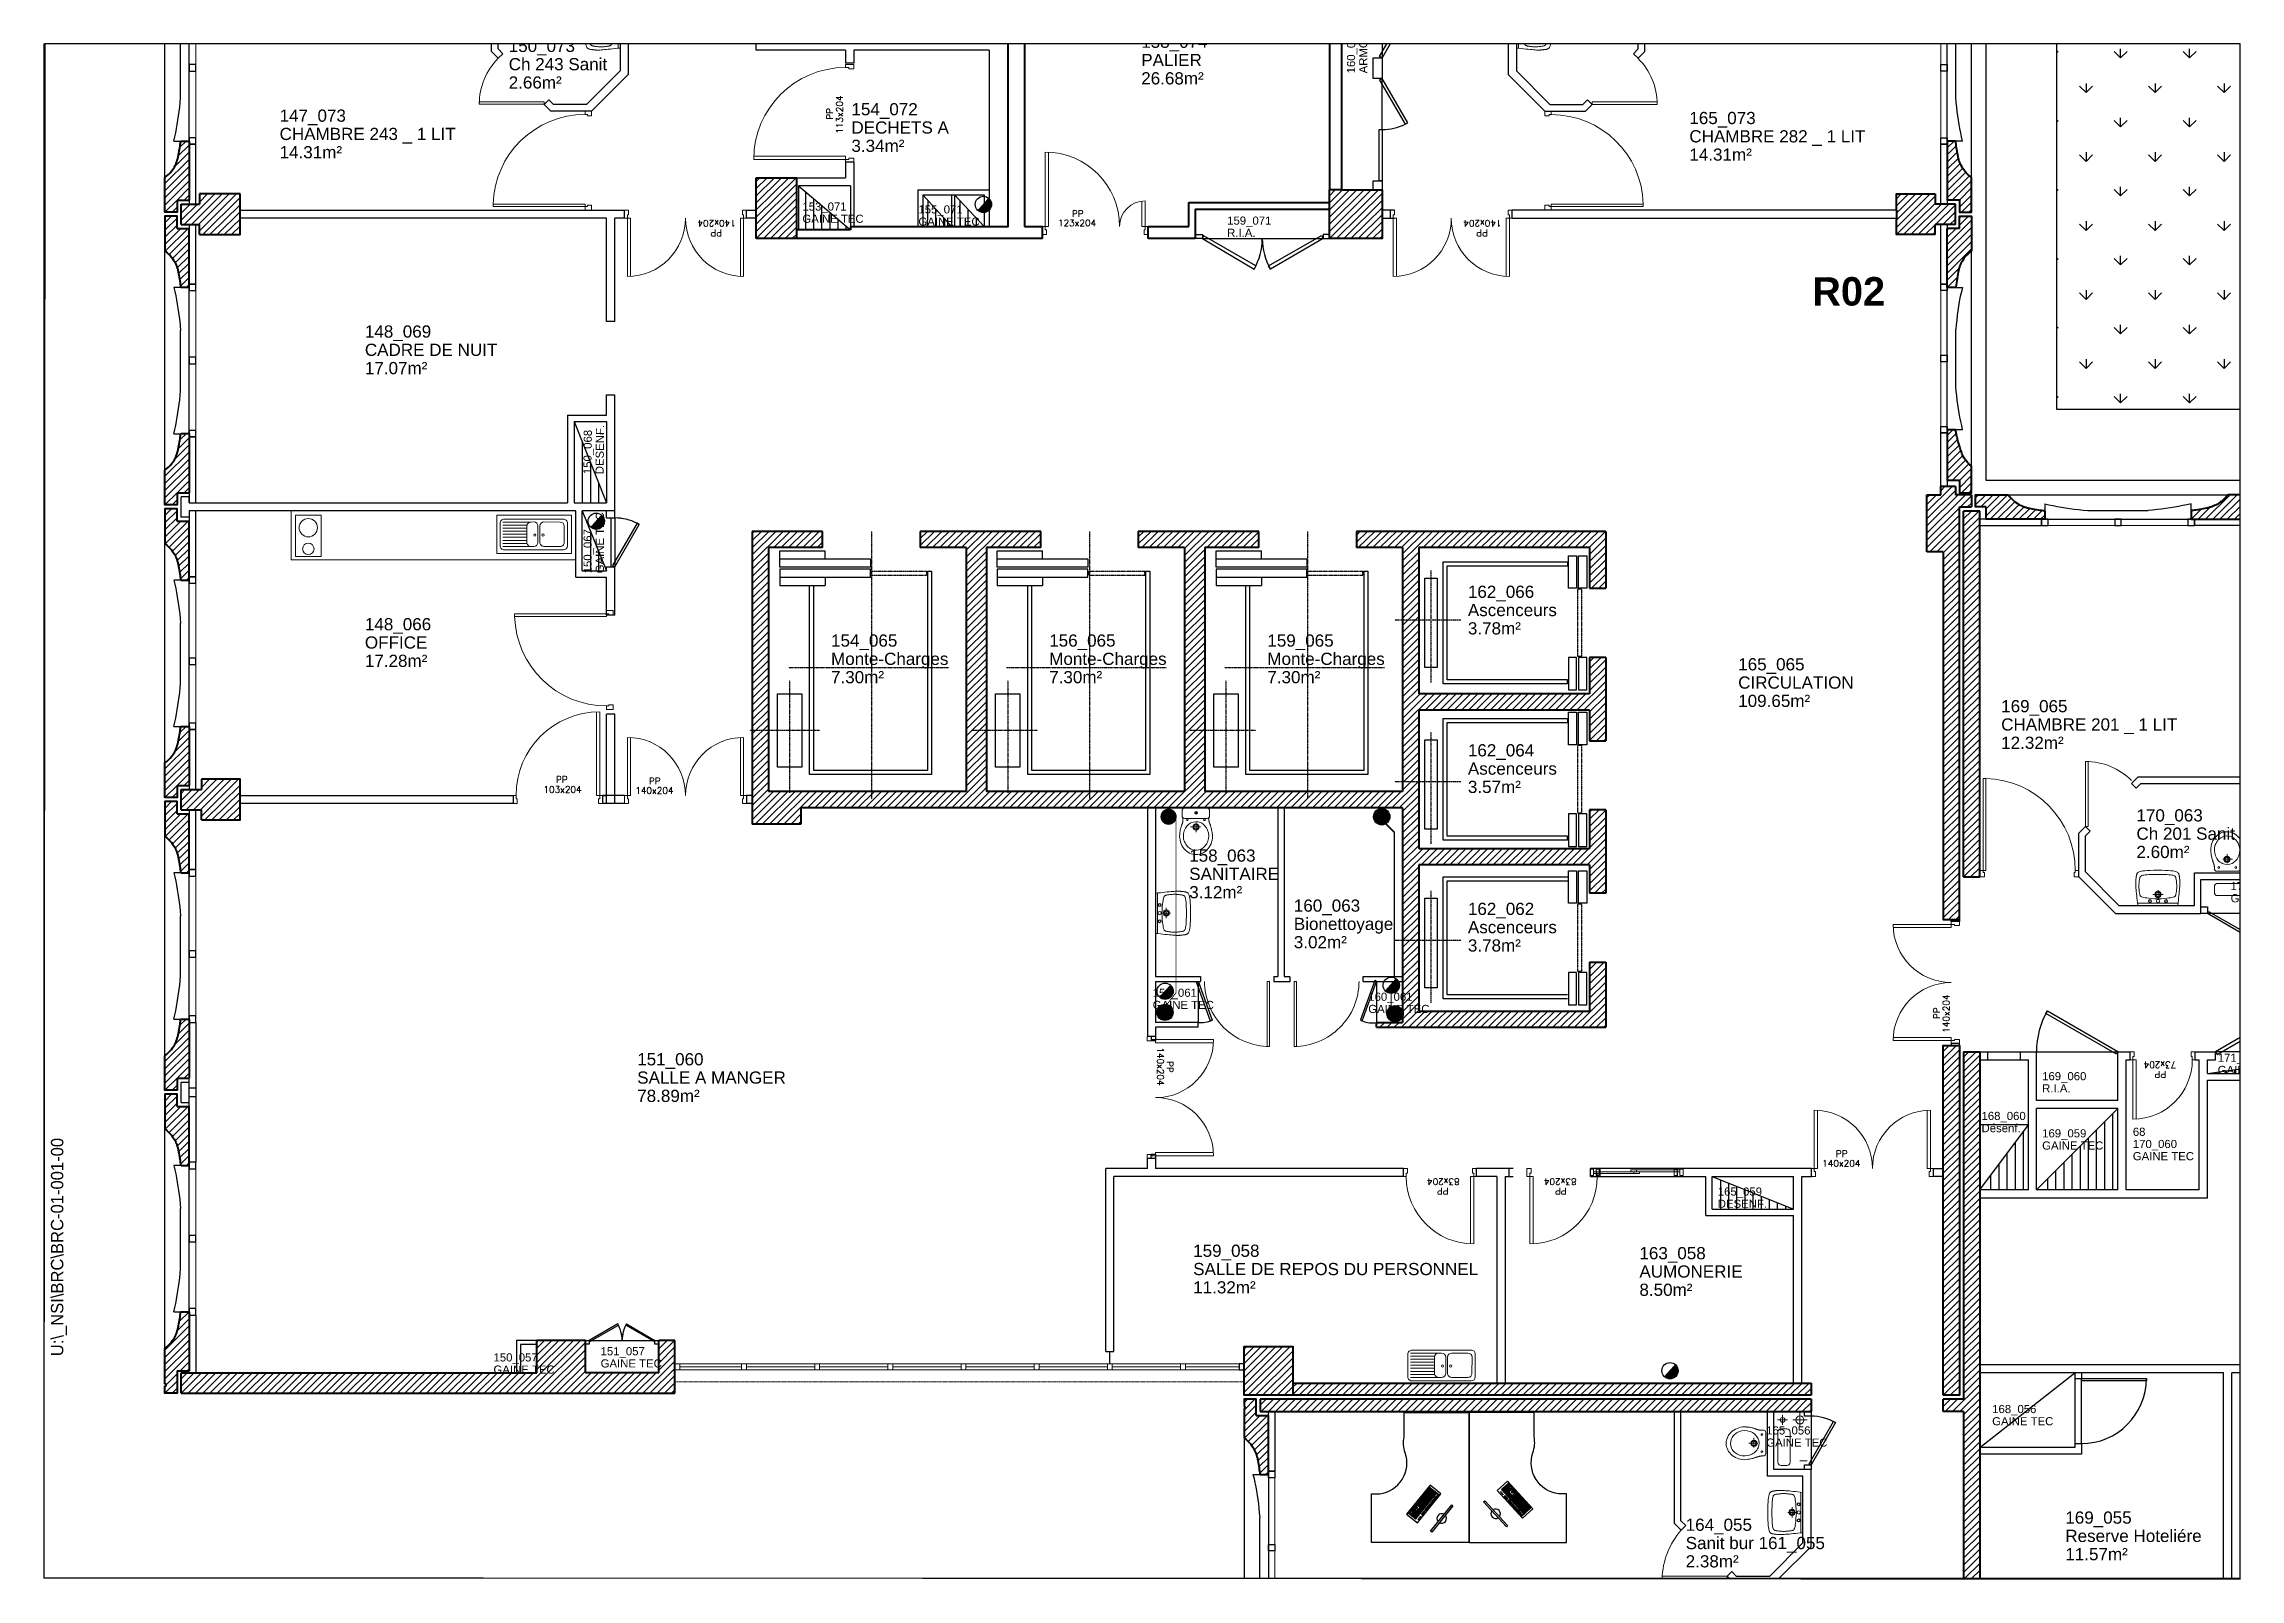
# Paper-space layout 'ascenseur' of a CAD drawing. Header units: millimetres. Extents: x 3 to 408, y 1 to 284.
# The model-space entities are those that its viewports show. They can reach past a viewport. Long polylines and large blocks are cut down to what shows.
import ezdxf
from ezdxf.enums import TextEntityAlignment as Align

# ---------------------------------------------------------------- set-up
doc = ezdxf.new("R2010")
doc.units = ezdxf.units.MM
doc.header["$LTSCALE"] = 0.1
doc.header["$MEASUREMENT"] = 0
for name, pattern in [('CACHÉ', [0.25, 0.125, -0.125]), ('CONTINU', [0]), ('POINTILLÉS', [0.1, 0.05, -0.05])]:
    doc.linetypes.add(name, pattern=pattern)
doc.layers.get('0').update_dxf_attribs({"linetype": 'CONTINUOUS'})
for name, color, linetype in [('0_Fmult', 7, 'CONTINUOUS'), ('150 Chute Eaux Usées -Eaux Vannes', 7, 'CONTINUOUS'), ('A_ACCÈS', 7, 'CONTINUOUS'), ('A_AGENC', 204, 'CONTINUOUS'), ('A_EQPM', 8, 'CONTINUOUS'), ('A_EQPM_Mobilier', 150, 'CONTINUOUS'), ('A_Etiqu_Gaine', 8, 'CONTINUOUS'), ('A_Etiqu_Gaine_ancien', 8, 'CONTINUOUS'), ('A_Etiqu_Gaine_code', 8, 'CONTINUOUS'), ('A_Etiqu_Local', 8, 'CONTINUOUS'), ('A_HACH_STRUC', 7, 'CONTINUOUS'), ('A_MUR_CLOIS', 7, 'CONTINU'), ('A_MURS_ALÈG', 7, 'CONTINU'), ('A_MURS_CLOI', 7, 'CONTINUOUS'), ('A_VEGETATION', 3, 'CONTINUOUS'), ('TEXTE', 8, 'CONTINU')]:
    doc.layers.add(name, color=color, linetype=linetype)
for name, color, linetype, lineweight in [('A_CHASS', 4, 'CONTINU', 0), ('A_MURS_STRU', 7, 'CONTINU', 40), ('A_PORTE', 8, 'CONTINU', 0), ('A_SANI', 5, 'CONTINU', 0)]:
    doc.layers.add(name, color=color, linetype=linetype, lineweight=lineweight)
doc.styles.add('Attribut', font='arial.ttf')
doc.styles.add('ROMANS8', font='romans8', dxfattribs={"height": 10})
doc.styles.add('TEXT_1', font='arial.ttf', dxfattribs={"height": 0.1})

psp = doc.layouts.new('ascenseur')

# ---------------------------------------------------------------- texts
at = {"layer": '0_Fmult', "insert": (4.42, 41.96), "char_height": 2.2861, "width": 126.4238, "attachment_point": 1, "rotation": 90}
psp.add_mtext('U:\\\\_NSI\\\\BRC\\\\BRC-01-001-00', dxfattribs=at)

msp = doc.modelspace()

# ---------------------------------------------------------------- texts
at = {"layer": 'TEXTE', "color": 8, "insert": (165.339, 70.172), "char_height": 0.35, "width": 8.427, "attachment_point": 1, "rotation": 0.083, "style": 'TEXT_1'}
msp.add_mtext('{\\fArial|b1|i0|c0|p34;R02}', dxfattribs=at)

# ---------------------------------------------------------------- blocks, each defined once
blk = doc.blocks.new('A_Etiqu_Local')
at = {"style": 'Attribut', "flags": 1}
for tag, p in [('CODE_HOPITAL', (-0.446, 1.632)), ('CODE_SITE', (-0.446, 1.407)), ('CODE_BATIMENT', (-0.446, 1.182)), ('CODE_SECTEUR', (-0.446, 0.957)), ('CODE_ETAGE', (-0.446, 0.732)), ('NOM_NORMALISE', (-0.446, -0.843)), ('SECTEUR_ACTIVITE', (-0.446, -1.068)), ('SOUS_SECTEUR_ACTIVITE', (-0.446, -1.293)), ('VOLUME', (-0.446, -1.518)), ('SERVICE', (-0.446, -1.743)), ('CODE_UG', (-0.446, -1.968)), ('CODE_UA', (-0.446, -2.193)), ('CODE_POLE', (-0.446, -2.418)), ('OCCUPANT_EXTERNE', (-0.446, -2.643)), ('ACCES_HANDICAPES', (-0.446, -3.093)), ('DISPONIBILITE', (-0.446, -2.868)), ('NATURE_SOL', (-0.446, -3.318)), ('RISQUE_LABORATOIRE', (-0.446, -3.543)), ('AMIANTE', (-0.446, -3.768))]:
    blk.add_attdef(tag, p, '', height=0.15, dxfattribs=at)
at = {"layer": 'A_Etiqu_Local', "style": 'Attribut'}
for tag, p in [('CODE_PIECE', (-0.446, 0.282)), ('NOM_USAGE', (-0.446, 0.057)), ('SURFACE', (-0.446, -0.168))]:
    blk.add_attdef(tag, p, '', height=0.15, dxfattribs=at)
blk = doc.blocks.new('A_Etiqu_Gaine')
at = {"style": 'Attribut', "flags": 1}
for tag, p in [('CODE_HOPITAL', (-0.432, 0.865)), ('CODE_SITE', (-0.432, 0.715)), ('CODE_BATIMENT', (-0.432, 0.565)), ('CODE_SECTEUR', (-0.432, 0.415)), ('CODE_ETAGE', (-0.432, 0.265)), ('NOM_NORMALISE', (-0.432, -0.335)), ('SECTEUR_ACTIVITE', (-0.432, -0.485)), ('SOUS_SECTEUR_ACTIVITE', (-0.432, -0.635)), ('SURFACE', (-0.432, -0.785)), ('CODE_UG', (-0.432, -0.935)), ('CODE_POLE', (-0.432, -1.085)), ('AMIANTE', (-0.432, -1.235))]:
    blk.add_attdef(tag, p, '', height=0.1, dxfattribs=at)
at = {"layer": 'A_Etiqu_Gaine', "style": 'Attribut'}
blk.add_attdef('NOM_USAGE', (-0.432, -0.185), '', height=0.1, dxfattribs=at)
at = {"layer": 'A_Etiqu_Gaine_ancien', "style": 'Attribut'}
blk.add_attdef('CODE_PIECE_ANCIEN', (-0.432, 0.115), '', height=0.1, dxfattribs=at)
at = {"layer": 'A_Etiqu_Gaine_code', "style": 'Attribut'}
blk.add_attdef('CODE_PIECE', (-0.432, -0.035), '', height=0.1, dxfattribs=at)
blk = doc.blocks.new('P140bt10')
for p, q in [((0.035, 0.815), (0.035, 0.1)), ((0.075, 0.814), (0.075, 0.1)), ((1.425, 0.814), (1.425, 0.1)), ((1.465, 0.815), (1.465, 0.1)), ((0, 0.1), (0, 0)), ((0, 0.1), (0.035, 0.1)), ((0, 0), (0.05, 0)), ((0.035, 0.1), (0.075, 0.1)), ((0.035, 0.1), (0.035, 0.06)), ((0.035, 0.06), (0.05, 0.06)), ((0.05, 0.06), (0.05, 0)), ((1.465, 0.1), (1.425, 0.1)), ((1.465, 0.06), (1.45, 0.06)), ((1.45, 0.06), (1.45, 0)), ((1.5, 0), (1.45, 0)), ((1.465, 0.1), (1.465, 0.06)), ((1.5, 0.1), (1.465, 0.1)), ((1.5, 0.1), (1.5, 0))]:
    blk.add_line(p, q)
for centre, start, end in [((0.035, 0.1), 0, 90), ((1.465, 0.1), 90, 180)]:
    blk.add_arc(centre, 0.715, start, end)
at = {"style": 'ROMANS8'}
for tag, p in [('DEF', (0.372, 0.239)), ('DIM', (0.367, 0.122))]:
    blk.add_attdef(tag, text='', height=0.08, dxfattribs=at).set_placement(p, align=Align.CENTER)
blk = doc.blocks.new('P120-90bt10')
for p, q in [((0.035, 1.015), (0.035, 0.1)), ((0.075, 1.014), (0.075, 0.1)), ((1.225, 0.412), (1.225, 0.1)), ((1.265, 0.415), (1.265, 0.1)), ((0, 0.1), (0, 0)), ((0, 0.1), (0.035, 0.1)), ((0, 0), (0.05, 0)), ((0.035, 0.1), (0.075, 0.1)), ((0.035, 0.1), (0.035, 0.06)), ((0.035, 0.06), (0.05, 0.06)), ((0.05, 0.06), (0.05, 0)), ((1.225, 0.1), (1.265, 0.1)), ((1.25, 0.06), (1.25, 0)), ((1.265, 0.06), (1.25, 0.06)), ((1.3, 0), (1.25, 0)), ((1.3, 0.1), (1.265, 0.1)), ((1.265, 0.1), (1.265, 0.06)), ((1.3, 0.1), (1.3, 0))]:
    blk.add_line(p, q)
for centre, radius, start, end in [((0.035, 0.1), 0.915, 0, 90), ((1.265, 0.1), 0.315, 90, 180)]:
    blk.add_arc(centre, radius, start, end)
at = {"style": 'ROMANS8'}
for tag, p in [('DEF', (0.435, 0.217)), ('DIM', (0.427, 0.103))]:
    blk.add_attdef(tag, text='', height=0.08, dxfattribs=at).set_placement(p, align=Align.CENTER)
blk = doc.blocks.new('BATI-10')
for p, q in [((0, 0.1), (0, 0)), ((0, 0.1), (0.035, 0.1)), ((0, 0), (0.05, 0)), ((0.035, 0.1), (0.035, 0.06)), ((0.035, 0.06), (0.05, 0.06)), ((0.05, 0.06), (0.05, 0))]:
    blk.add_line(p, q)
blk = doc.blocks.new('P100bt10')
for p, q in [((0.035, 1.13), (0.035, 0.1)), ((0.075, 1.129), (0.075, 0.1)), ((0.035, 0.1), (0.075, 0.1))]:
    blk.add_line(p, q)
blk.add_arc((0.035, 0.1), 1.03, 0, 90)
blk.add_blockref('BATI-10', (0, 0))
at = {"xscale": -1}
blk.add_blockref('BATI-10', (1.1, 0), dxfattribs=at)
at = {"style": 'ROMANS8'}
for tag, p in [('DEF', (0.502, 0.256)), ('DIM', (0.493, 0.134))]:
    blk.add_attdef(tag, text='', height=0.08, dxfattribs=at).set_placement(p, align=Align.CENTER)
blk = doc.blocks.new('P80bt10')
for p, q in [((0.035, 0.93), (0.035, 0.1)), ((0.075, 0.929), (0.075, 0.1)), ((0, 0.1), (0, 0)), ((0, 0.1), (0.035, 0.1)), ((0, 0), (0.05, 0)), ((0.035, 0.1), (0.075, 0.1)), ((0.035, 0.1), (0.035, 0.06)), ((0.035, 0.06), (0.05, 0.06)), ((0.05, 0.06), (0.05, 0)), ((0.865, 0.06), (0.85, 0.06)), ((0.85, 0.06), (0.85, 0)), ((0.9, 0), (0.85, 0)), ((0.865, 0.1), (0.865, 0.06)), ((0.9, 0.1), (0.865, 0.1)), ((0.9, 0.1), (0.9, 0))]:
    blk.add_line(p, q)
blk.add_arc((0.035, 0.1), 0.83, 0, 90)
at = {"style": 'ROMANS8'}
for tag, p in [('DEF', (0.416, 0.239)), ('DIM', (0.409, 0.124))]:
    blk.add_attdef(tag, text='', height=0.08, dxfattribs=at).set_placement(p, align=Align.CENTER)
blk = doc.blocks.new('P110bt10')
for p, q in [((0.035, 1.23), (0.035, 0.1)), ((0.075, 1.229), (0.075, 0.1)), ((0.035, 0.1), (0.075, 0.1))]:
    blk.add_line(p, q)
blk.add_arc((0.035, 0.1), 1.13, 0, 90)
blk.add_blockref('BATI-10', (0, 0))
at = {"xscale": -1}
blk.add_blockref('BATI-10', (1.2, 0), dxfattribs=at)
at = {"style": 'ROMANS8'}
for tag, p in [('DEF', (0.595, 0.256)), ('DIM', (0.586, 0.134))]:
    blk.add_attdef(tag, text='', height=0.08, dxfattribs=at).set_placement(p, align=Align.CENTER)
blk = doc.blocks.new('P70bt10')
for p, q in [((0.035, 0.83), (0.035, 0.1)), ((0.075, 0.829), (0.075, 0.1)), ((0, 0.1), (0, 0)), ((0, 0.1), (0.035, 0.1)), ((0, 0), (0.05, 0)), ((0.035, 0.1), (0.075, 0.1)), ((0.035, 0.1), (0.035, 0.06)), ((0.035, 0.06), (0.05, 0.06)), ((0.05, 0.06), (0.05, 0)), ((0.75, 0.06), (0.75, 0)), ((0.765, 0.06), (0.75, 0.06)), ((0.8, 0), (0.75, 0)), ((0.8, 0.1), (0.765, 0.1)), ((0.765, 0.1), (0.765, 0.06)), ((0.8, 0.1), (0.8, 0))]:
    blk.add_line(p, q)
blk.add_arc((0.035, 0.1), 0.73, 0, 90)
at = {"style": 'ROMANS8'}
for tag, p in [('DEF', (0.372, 0.239)), ('DIM', (0.367, 0.122))]:
    blk.add_attdef(tag, text='', height=0.08, dxfattribs=at).set_placement(p, align=Align.CENTER)
blk = doc.blocks.new('Chaise de bureau')
at = {"layer": 'A_EQPM', "linetype": 'Continuous'}
for p, q in [((-8.5, 0), (-8.5, -1)), ((-8.5, 0), (8.5, 0)), ((8.5, 0), (8.5, -1)), ((-10.5, -5), (-10.5, -14)), ((-8.5, -3), (-8.5, -4)), ((-8.5, -3), (8.5, -3)), ((-6.5, -14), (-6.5, -5)), ((-2, -3), (-2, -1.9355)), ((2, -1.9576), (2, -3)), ((6.5, -5), (6.5, -14)), ((8.5, -3), (8.5, -4)), ((10.5, -14), (10.5, -5)), ((-8.5, -15), (-8.5, -16)), ((8.5, -15), (8.5, -16))]:
    blk.add_line(p, q, dxfattribs=at)
for centre, radius, start, end in [((-8.5, -6.5), 2.5, 36.8699, 143.1301), ((0, 34.625), 36.625, 256.5803, 283.4197), ((8.5, -6.5), 2.5, 36.8699, 143.1301), ((-8.5, -12.5), 2.5, 216.8699, 323.1301), ((0, 19.625), 36.625, 256.5803, 283.4197), ((8.5, -12.5), 2.5, 216.8699, 323.1301)]:
    blk.add_arc(centre, radius, start, end, dxfattribs=at)

# ---------------------------------------------------------------- hatches: boundary and pattern name
at = {"layer": '150 Chute Eaux Usées -Eaux Vannes', "linetype": 'Continuous'}
for points in [[(155.073, 70.998, 0.673684), (155.244, 71.067, 0.229561), (155.206, 71.146)], [(150.311, 67.101, 0.673684), (150.482, 67.171, 0.229561), (150.444, 67.25)], [(157.322, 63.536, 1), (157.522, 63.536, 1)], [(159.944, 63.536, 1), (160.144, 63.536, 1)], [(157.308, 61.32, 0.673684), (157.48, 61.39, 0.229561), (157.442, 61.468)], [(160.089, 61.393, 0.673684), (160.261, 61.463, 0.229561), (160.223, 61.541)], [(157.278, 61.13, 1), (157.478, 61.13, 1)], [(160.108, 61.112, 1), (160.308, 61.112, 1)], [(163.518, 56.653, 0.673684), (163.69, 56.722, 0.229561), (163.652, 56.801)]]:
    msp.add_hatch(color=8, dxfattribs=at).paths.add_polyline_path(points)
at = {"layer": 'A_HACH_STRUC'}
h = msp.add_hatch(dxfattribs=at)
h.set_pattern_fill('ANSI31', color=8, scale=0.5, angle=359.7696, style=0)
h.set_pattern_definition([(44.7696, (145.07485, 70.971546), (-0.044016, 0.0443715), [])])
h.paths.add_polyline_path([(145.375, 71.847), (145.272, 71.847), (145.27, 71.837), (145.268, 71.823), (145.265, 71.806), (145.263, 71.786), (145.259, 71.765), (145.256, 71.743), (145.252, 71.72), (145.249, 71.697), (145.245, 71.676), (145.241, 71.655), (145.238, 71.646), (145.236, 71.637), (145.234, 71.628), (145.232, 71.62), (145.229, 71.612), (145.227, 71.605), (145.224, 71.597), (145.222, 71.59), (145.219, 71.582), (145.216, 71.575), (145.209, 71.559), (145.202, 71.544), (145.193, 71.527), (145.183, 71.51), (145.171, 71.493), (145.157, 71.474), (145.14, 71.456), (145.121, 71.437), (145.1, 71.417), (145.075, 71.397), (145.075, 70.972), (145.225, 70.972), (145.225, 71.121), (145.375, 71.121)])
h = msp.add_hatch(dxfattribs=at)
h.set_pattern_fill('ANSI31', color=8, scale=0.5, angle=359.7696, style=0)
h.set_pattern_definition([(44.7696, (166.99984, 70.97154), (-0.044016, 0.0443715), [])])
h.paths.add_polyline_path([(167.253, 71.437), (167.234, 71.456), (167.218, 71.474), (167.204, 71.493), (167.192, 71.51), (167.182, 71.527), (167.173, 71.544), (167.165, 71.559), (167.159, 71.575), (167.156, 71.582), (167.153, 71.59), (167.15, 71.597), (167.148, 71.605), (167.145, 71.612), (167.143, 71.62), (167.141, 71.628), (167.138, 71.637), (167.136, 71.646), (167.134, 71.655), (167.13, 71.676), (167.126, 71.697), (167.122, 71.72), (167.119, 71.743), (167.115, 71.765), (167.112, 71.786), (167.109, 71.806), (167.107, 71.823), (167.105, 71.837), (167.103, 71.847), (167, 71.847), (167, 71.121), (167.15, 71.121), (167.15, 70.972), (167.3, 70.972), (167.3, 71.397), (167.275, 71.417)])
h = msp.add_hatch(dxfattribs=at)
h.set_pattern_fill('ANSI31', color=8, scale=0.5, angle=359.7696, style=0)
h.set_pattern_definition([(44.7696, (152.349856, 70.64618), (-0.044016, 0.0443715), [])])
h.paths.add_polyline_path([(152.85, 71.396), (152.35, 71.396), (152.35, 70.646), (152.85, 70.646)])
h = msp.add_hatch(dxfattribs=at)
h.set_pattern_fill('ANSI31', color=8, scale=0.5, angle=359.7696, style=0)
h.set_pattern_definition([(44.7696, (145.274854, 70.696216), (-0.044016, 0.0443715), [])])
h.paths.add_polyline_path([(146, 70.997), (146, 71.196), (145.5, 71.196), (145.5, 71.071), (145.275, 71.071), (145.275, 70.822), (145.5, 70.822), (145.5, 70.696), (146, 70.696)])
h = msp.add_hatch(dxfattribs=at)
h.set_pattern_fill('ANSI31', color=8, scale=0.5, angle=359.7696, style=0)
h.set_pattern_definition([(44.7696, (159.399874, 70.64618), (-0.044016, 0.0443715), [])])
h.paths.add_polyline_path([(160.05, 71.246), (159.937, 71.246), (159.55, 71.246), (159.4, 71.246), (159.4, 71.074), (159.4, 70.696), (159.4, 70.696), (159.4, 70.646), (160.05, 70.646)])
h = msp.add_hatch(dxfattribs=at)
h.set_pattern_fill('ANSI31', color=8, scale=0.5, angle=359.7696, style=0)
h.set_pattern_definition([(44.7696, (166.374846, 70.69618), (-0.044016, 0.0443715), [])])
h.paths.add_polyline_path([(167.1, 71.071), (166.85, 71.071), (166.85, 71.196), (166.375, 71.196), (166.375, 70.996), (166.375, 70.896), (166.375, 70.696), (166.85, 70.696), (166.85, 70.822), (167.1, 70.822)])
h = msp.add_hatch(dxfattribs=at)
h.set_pattern_fill('ANSI31', color=8, scale=0.5, angle=359.7696, style=0)
h.set_pattern_definition([(44.7696, (145.07485, 70.04654), (-0.044016, 0.0443715), [])])
h.paths.add_polyline_path([(145.375, 70.772), (145.225, 70.772), (145.225, 70.922), (145.075, 70.922), (145.075, 70.497), (145.1, 70.476), (145.121, 70.456), (145.14, 70.437), (145.157, 70.419), (145.171, 70.4), (145.183, 70.383), (145.193, 70.366), (145.202, 70.35), (145.209, 70.334), (145.216, 70.318), (145.219, 70.311), (145.222, 70.303), (145.224, 70.296), (145.227, 70.288), (145.229, 70.281), (145.232, 70.273), (145.234, 70.265), (145.236, 70.256), (145.238, 70.247), (145.241, 70.238), (145.245, 70.218), (145.249, 70.196), (145.252, 70.173), (145.256, 70.15), (145.259, 70.128), (145.263, 70.107), (145.265, 70.087), (145.268, 70.07), (145.27, 70.056), (145.272, 70.047), (145.375, 70.047), (145.375, 70.087)])
h = msp.add_hatch(dxfattribs=at)
h.set_pattern_fill('ANSI31', color=8, scale=0.5, angle=359.7696, style=0)
h.set_pattern_definition([(44.7696, (166.999865, 70.04652), (-0.044016, 0.0443715), [])])
h.paths.add_polyline_path([(167.3, 70.922), (167.15, 70.922), (167.15, 70.772), (167, 70.772), (167, 70.087), (167, 70.047), (167.106, 70.047), (167.112, 70.08), (167.115, 70.102), (167.119, 70.128), (167.122, 70.154), (167.126, 70.182), (167.13, 70.208), (167.134, 70.232), (167.136, 70.243), (167.138, 70.253), (167.141, 70.263), (167.143, 70.272), (167.145, 70.28), (167.148, 70.288), (167.15, 70.296), (167.153, 70.303), (167.156, 70.311), (167.159, 70.318), (167.165, 70.334), (167.173, 70.349), (167.182, 70.366), (167.192, 70.383), (167.204, 70.4), (167.218, 70.419), (167.234, 70.437), (167.253, 70.456), (167.275, 70.476), (167.3, 70.497)])
h = msp.add_hatch(dxfattribs=at)
h.set_pattern_fill('ANSI31', color=8, scale=0.5, angle=359.7696, style=0)
h.set_pattern_definition([(44.7696, (145.07485, 67.371547), (-0.044016, 0.0443715), [])])
h.paths.add_polyline_path([(145.375, 68.247), (145.272, 68.247), (145.27, 68.237), (145.268, 68.223), (145.265, 68.206), (145.263, 68.186), (145.259, 68.165), (145.256, 68.143), (145.252, 68.12), (145.249, 68.097), (145.245, 68.076), (145.241, 68.055), (145.238, 68.046), (145.236, 68.037), (145.234, 68.028), (145.232, 68.02), (145.229, 68.012), (145.227, 68.005), (145.224, 67.997), (145.222, 67.99), (145.219, 67.982), (145.216, 67.975), (145.209, 67.96), (145.202, 67.944), (145.193, 67.927), (145.183, 67.91), (145.171, 67.893), (145.157, 67.875), (145.14, 67.856), (145.121, 67.837), (145.1, 67.817), (145.075, 67.797), (145.075, 67.372), (145.225, 67.372), (145.225, 67.521), (145.375, 67.521)])
h = msp.add_hatch(dxfattribs=at)
h.set_pattern_fill('ANSI31', color=8, scale=0.5, angle=359.7696, style=0)
h.set_pattern_definition([(44.77, (166.99984, 67.52118), (-0.044016, 0.0443715), [])])
h.paths.add_polyline_path([(167.3, 67.846), (167.275, 67.867), (167.254, 67.888), (167.236, 67.908), (167.221, 67.928), (167.208, 67.948), (167.198, 67.967), (167.189, 67.986), (167.181, 68.004), (167.175, 68.022), (167.169, 68.038), (167.164, 68.054), (167.159, 68.069), (167.154, 68.083), (167.15, 68.097), (167.146, 68.11), (167.142, 68.123), (167.138, 68.136), (167.135, 68.149), (167.131, 68.162), (167.128, 68.175), (167.125, 68.188), (167.122, 68.202), (167.119, 68.216), (167.116, 68.229), (167.113, 68.242), (167.111, 68.255), (167.109, 68.267), (167.106, 68.278), (167.104, 68.288), (167.103, 68.296), (167, 68.296), (167, 68.256), (167, 67.671), (167.15, 67.671), (167.15, 67.521), (167.3, 67.521)])
h = msp.add_hatch(dxfattribs=at)
h.set_pattern_fill('ANSI31', color=8, scale=0.5, angle=359.7696, style=0)
h.set_pattern_definition([(44.7696, (166.74986, 62.27107), (-0.0440161, 0.04437154), [])])
h.paths.add_polyline_path([(167.15, 67.346), (167.3, 67.346), (167.3, 67.496), (167.1, 67.496), (167.1, 67.596), (166.923, 67.596), (166.92, 67.593), (166.92, 67.496), (166.75, 67.496), (166.75, 66.796), (166.95, 66.796), (166.95, 62.271), (167.15, 62.271)])
h = msp.add_hatch(dxfattribs=at)
h.set_pattern_fill('ANSI31', color=8, scale=0.5, angle=359.7696, style=0)
h.set_pattern_definition([(44.7696, (145.07485, 66.446544), (-0.044016, 0.0443715), [])])
h.paths.add_polyline_path([(145.375, 67.172), (145.225, 67.172), (145.225, 67.322), (145.075, 67.322), (145.075, 66.897), (145.1, 66.876), (145.121, 66.856), (145.14, 66.837), (145.157, 66.819), (145.171, 66.8), (145.183, 66.783), (145.193, 66.766), (145.202, 66.75), (145.209, 66.734), (145.216, 66.718), (145.219, 66.711), (145.222, 66.703), (145.224, 66.696), (145.227, 66.688), (145.229, 66.681), (145.232, 66.673), (145.234, 66.665), (145.236, 66.656), (145.238, 66.647), (145.241, 66.638), (145.245, 66.618), (145.249, 66.596), (145.252, 66.573), (145.256, 66.55), (145.259, 66.528), (145.263, 66.507), (145.265, 66.487), (145.268, 66.47), (145.27, 66.456), (145.272, 66.447), (145.375, 66.447), (145.375, 66.487)])
h = msp.add_hatch(dxfattribs=at)
h.set_pattern_fill('ANSI31', color=8, scale=0.5, angle=359.7696, style=0)
h.set_pattern_definition([(44.7696, (167.19986, 62.7963), (-0.0440161, 0.0443715), [])])
h.paths.add_polyline_path([(167.4, 67.296), (167.2, 67.296), (167.2, 62.796), (167.4, 62.796), (167.4, 62.876)])
h = msp.add_hatch(dxfattribs=at)
h.set_pattern_fill('ANSI31', color=8, scale=0.5, angle=359.7696, style=0)
h.set_pattern_definition([(44.7696, (167.350205, 67.19617), (-0.044016, 0.0443715), [])])
h.paths.add_polyline_path([(167.991, 67.335), (167.982, 67.337), (167.974, 67.339), (167.966, 67.342), (167.958, 67.344), (167.951, 67.347), (167.944, 67.349), (167.936, 67.352), (167.929, 67.355), (167.913, 67.362), (167.897, 67.369), (167.881, 67.378), (167.864, 67.388), (167.846, 67.4), (167.828, 67.414), (167.81, 67.431), (167.79, 67.45), (167.771, 67.471), (167.75, 67.496), (167.35, 67.496), (167.35, 67.346), (167.475, 67.346), (167.475, 67.196), (168.2, 67.196), (168.2, 67.299), (168.19, 67.301), (168.176, 67.303), (168.159, 67.306), (168.14, 67.308), (168.119, 67.312), (168.096, 67.315), (168.074, 67.319), (168.051, 67.322), (168.029, 67.326), (168.009, 67.33), (168, 67.333)])
h = msp.add_hatch(dxfattribs=at)
h.set_pattern_fill('ANSI31', color=8, scale=0.5, angle=359.7696, style=0)
h.set_pattern_definition([(44.7696, (170.00019, 67.19617), (-0.044016, 0.0443715), [])])
h.paths.add_polyline_path([(170.725, 67.346), (170.875, 67.346), (170.875, 67.496), (170.45, 67.496), (170.43, 67.471), (170.41, 67.45), (170.391, 67.431), (170.372, 67.414), (170.354, 67.4), (170.337, 67.388), (170.32, 67.378), (170.303, 67.369), (170.287, 67.362), (170.272, 67.355), (170.264, 67.352), (170.257, 67.349), (170.249, 67.347), (170.242, 67.344), (170.234, 67.342), (170.226, 67.339), (170.218, 67.337), (170.21, 67.335), (170.201, 67.333), (170.191, 67.33), (170.171, 67.326), (170.149, 67.322), (170.127, 67.319), (170.104, 67.315), (170.082, 67.312), (170.06, 67.308), (170.041, 67.306), (170.024, 67.303), (170.01, 67.301), (170, 67.299), (170, 67.196), (170.04, 67.196), (170.725, 67.196)])
h = msp.add_hatch(dxfattribs=at)
h.set_pattern_fill('ANSI31', color=8, scale=0.5, angle=359.7696, style=0)
h.set_pattern_definition([(44.7696, (152.29987, 60.946187), (-0.0440161, 0.04437154), [])])
h.paths.add_polyline_path([(160.5, 64.846), (162.6, 64.846), (162.6, 64.471), (162.8, 64.471), (162.8, 65.496), (162.6, 65.496), (162.6, 65.046), (160.5, 65.046), (160.5, 66.846), (162.6, 66.846), (162.6, 66.346), (162.8, 66.346), (162.8, 67.046), (159.733, 67.046), (159.733, 66.846), (160.3, 66.846), (160.3, 63.846), (157.867, 63.846), (157.867, 66.846), (158.533, 66.846), (158.533, 67.046), (157.05, 67.046), (157.05, 66.846), (157.617, 66.846), (157.617, 63.846), (155.183, 63.846), (155.183, 66.846), (155.85, 66.846), (155.85, 67.046), (154.367, 67.046), (154.367, 66.846), (154.933, 66.846), (154.933, 63.846), (152.5, 63.846), (152.5, 66.846), (153.167, 66.846), (153.167, 67.046), (152.3, 67.046), (152.3, 63.546), (152.3, 63.446), (152.9, 63.446), (152.9, 63.646), (160.3, 63.646), (160.3, 61.006), (159.98, 61.006), (159.98, 60.946), (162.8, 60.946), (162.8, 61.746), (162.6, 61.746), (162.6, 61.146), (160.5, 61.146), (160.5, 62.946), (162.6, 62.946), (162.6, 62.596), (162.8, 62.596), (162.8, 63.621), (162.6, 63.621), (162.6, 63.146), (160.5, 63.146)])
h.paths.add_polyline_path([(159.852, 61.094), (160.657, 61.094), (160.657, 61.249), (159.852, 61.249)], flags=25)
h.paths.add_polyline_path([(159.846, 61.212), (160.454, 61.212), (160.454, 61.404), (159.846, 61.404)], flags=25)
h = msp.add_hatch(dxfattribs=at)
h.set_pattern_fill('ANSI31', color=8, scale=0.5, angle=359.7696, style=0)
h.set_pattern_definition([(44.7696, (145.07485, 63.771564), (-0.044016, 0.0443715), [])])
h.paths.add_polyline_path([(145.375, 64.647), (145.272, 64.647), (145.27, 64.637), (145.268, 64.623), (145.265, 64.606), (145.263, 64.586), (145.259, 64.565), (145.256, 64.543), (145.252, 64.52), (145.249, 64.497), (145.245, 64.476), (145.241, 64.455), (145.238, 64.446), (145.236, 64.437), (145.234, 64.429), (145.232, 64.42), (145.229, 64.412), (145.227, 64.405), (145.224, 64.397), (145.222, 64.39), (145.219, 64.382), (145.216, 64.375), (145.209, 64.36), (145.202, 64.344), (145.193, 64.327), (145.183, 64.31), (145.171, 64.293), (145.157, 64.275), (145.14, 64.256), (145.121, 64.237), (145.1, 64.217), (145.075, 64.197), (145.075, 63.772), (145.225, 63.772), (145.225, 63.921), (145.375, 63.921)])
h = msp.add_hatch(dxfattribs=at)
h.set_pattern_fill('ANSI31', color=8, scale=0.5, angle=359.76959, style=0)
h.paths.add_polyline_path([(159.6, 52.821), (159.6, 52.996), (160.1, 52.996), (160.1, 52.496), (159.6, 52.496)])
edge = h.paths.add_edge_path()
edge.add_line((146, 63.796), (146, 63.996))
edge.add_line((146, 63.996), (145.525, 63.996))
edge.add_line((145.525, 63.496), (146, 63.496))
edge.add_line((146, 63.496), (146, 63.796))
edge.add_line((145.525, 63.996), (145.525, 63.871))
edge.add_line((145.275, 63.871), (145.525, 63.871))
edge.add_line((145.275, 63.622), (145.275, 63.871))
edge.add_line((145.275, 63.622), (145.525, 63.622))
edge.add_line((145.525, 63.496), (145.525, 63.622))
h = msp.add_hatch(dxfattribs=at)
h.set_pattern_fill('ANSI31', color=8, scale=0.5, angle=359.7696, style=0)
h.set_pattern_definition([(44.7696, (145.07485, 62.846546), (-0.044016, 0.0443715), [])])
h.paths.add_polyline_path([(145.375, 63.572), (145.225, 63.572), (145.225, 63.722), (145.075, 63.722), (145.075, 63.297), (145.1, 63.276), (145.121, 63.256), (145.14, 63.237), (145.157, 63.219), (145.171, 63.2), (145.183, 63.183), (145.193, 63.166), (145.202, 63.15), (145.209, 63.134), (145.216, 63.118), (145.219, 63.111), (145.222, 63.103), (145.224, 63.096), (145.227, 63.088), (145.229, 63.081), (145.232, 63.073), (145.234, 63.065), (145.236, 63.056), (145.238, 63.047), (145.241, 63.038), (145.245, 63.018), (145.249, 62.996), (145.252, 62.973), (145.256, 62.95), (145.259, 62.928), (145.263, 62.907), (145.265, 62.887), (145.268, 62.87), (145.27, 62.856), (145.272, 62.847), (145.375, 62.847), (145.375, 62.887)])
h = msp.add_hatch(dxfattribs=at)
h.set_pattern_fill('ANSI31', color=8, scale=0.5, angle=359.7696, style=0)
h.set_pattern_definition([(44.7696, (145.07485, 60.17155), (-0.044016, 0.0443715), [])])
h.paths.add_polyline_path([(145.375, 61.007), (145.375, 61.047), (145.272, 61.047), (145.27, 61.037), (145.268, 61.023), (145.265, 61.006), (145.263, 60.986), (145.259, 60.965), (145.256, 60.943), (145.252, 60.92), (145.249, 60.897), (145.245, 60.876), (145.241, 60.855), (145.238, 60.846), (145.236, 60.837), (145.234, 60.829), (145.232, 60.82), (145.229, 60.812), (145.227, 60.805), (145.224, 60.797), (145.222, 60.79), (145.219, 60.782), (145.216, 60.775), (145.209, 60.76), (145.202, 60.744), (145.193, 60.727), (145.183, 60.71), (145.171, 60.693), (145.157, 60.675), (145.14, 60.656), (145.121, 60.637), (145.1, 60.617), (145.075, 60.597), (145.075, 60.172), (145.225, 60.172), (145.225, 60.321), (145.375, 60.321)])
h = msp.add_hatch(dxfattribs=at)
h.set_pattern_fill('ANSI31', color=8, scale=0.5, angle=359.7696, style=0)
h.set_pattern_definition([(44.7696, (166.949854, 56.421157), (-0.0440161, 0.0443715), [])])
h.paths.add_polyline_path([(167.15, 60.721), (167.05, 60.721), (166.95, 60.721), (166.95, 56.421), (167.15, 56.421)])
h = msp.add_hatch(dxfattribs=at)
h.set_pattern_fill('ANSI31', color=8, scale=0.5, angle=359.7696, style=0)
h.set_pattern_definition([(44.7696, (166.949854, 52.321), (-0.0440161, 0.04437154), [])])
h.paths.add_polyline_path([(167.4, 60.646), (167.2, 60.646), (167.2, 56.371), (166.95, 56.371), (166.95, 56.221), (167.2, 56.221), (167.2, 52.321), (167.4, 52.321)])
h = msp.add_hatch(dxfattribs=at)
h.set_pattern_fill('ANSI31', color=8, scale=0.5, angle=359.7696, style=0)
h.set_pattern_definition([(44.7696, (145.07485, 59.246544), (-0.044016, 0.0443715), [])])
h.paths.add_polyline_path([(145.375, 59.972), (145.225, 59.972), (145.225, 60.122), (145.075, 60.122), (145.075, 59.697), (145.1, 59.676), (145.121, 59.656), (145.14, 59.637), (145.157, 59.619), (145.171, 59.6), (145.183, 59.583), (145.193, 59.566), (145.202, 59.55), (145.209, 59.534), (145.216, 59.518), (145.219, 59.511), (145.222, 59.503), (145.224, 59.496), (145.227, 59.488), (145.229, 59.481), (145.232, 59.473), (145.234, 59.465), (145.236, 59.456), (145.238, 59.447), (145.241, 59.438), (145.245, 59.418), (145.249, 59.396), (145.252, 59.373), (145.256, 59.35), (145.259, 59.328), (145.263, 59.307), (145.265, 59.287), (145.268, 59.27), (145.27, 59.256), (145.272, 59.247), (145.375, 59.247), (145.375, 59.287)])
h = msp.add_hatch(dxfattribs=at)
h.set_pattern_fill('ANSI31', color=8, scale=0.5, angle=359.7696, style=0)
h.set_pattern_definition([(44.7696, (145.07485, 56.446555), (-0.044016, 0.0443715), [])])
h.paths.add_polyline_path([(145.375, 57.447), (145.272, 57.447), (145.27, 57.437), (145.268, 57.423), (145.265, 57.406), (145.263, 57.386), (145.259, 57.365), (145.256, 57.343), (145.252, 57.32), (145.249, 57.297), (145.245, 57.276), (145.241, 57.255), (145.238, 57.246), (145.236, 57.237), (145.234, 57.229), (145.232, 57.22), (145.229, 57.212), (145.227, 57.205), (145.224, 57.197), (145.222, 57.19), (145.219, 57.182), (145.216, 57.175), (145.209, 57.16), (145.202, 57.144), (145.193, 57.127), (145.183, 57.11), (145.171, 57.093), (145.157, 57.075), (145.14, 57.056), (145.121, 57.037), (145.1, 57.017), (145.075, 56.997), (145.075, 56.997), (145.075, 56.562, -1), (145.075, 56.532), (145.075, 56.447), (145.225, 56.447), (145.225, 56.721), (145.375, 56.721)])
h = msp.add_hatch(dxfattribs=at)
h.set_pattern_fill('ANSI31', color=8, scale=0.5, angle=359.7696, style=0)
h.set_pattern_definition([(44.7696, (145.27492, 56.44618), (-0.0440161, 0.04437154), [])])
h.paths.add_polyline_path([(151.35, 57.096), (151.15, 57.096), (151.15, 56.696), (150.25, 56.696), (150.25, 57.05), (150.25, 57.05), (150.25, 57.096), (149.65, 57.096), (149.65, 56.696), (145.455, 56.696), (145.455, 56.696), (145.375, 56.696), (145.275, 56.696), (145.275, 56.446), (151.35, 56.446)])
h.paths.add_polyline_path([(149.092, 56.659), (149.896, 56.659), (149.896, 56.814), (149.092, 56.814)], flags=24)
h.paths.add_polyline_path([(149.086, 56.777), (149.693, 56.777), (149.693, 56.969), (149.086, 56.969)], flags=25)
h.paths.add_polyline_path([(150.41, 56.734), (151.214, 56.734), (151.214, 56.889), (150.41, 56.889)], flags=25)
h = msp.add_hatch(dxfattribs=at)
h.set_pattern_fill('ANSI31', color=8, scale=0.5, angle=359.76959, style=0)
edge = h.paths.add_edge_path()
edge.add_line((165.325, 56.421), (158.35, 56.421))
edge.add_line((158.35, 56.421), (158.35, 57.021))
edge.add_line((158.35, 57.021), (158.95, 57.021))
edge.add_line((158.95, 57.021), (158.95, 56.421))
h = msp.add_hatch(dxfattribs=at)
h.set_pattern_fill('ANSI31', color=8, scale=0.5, angle=359.7696, style=0)
h.set_pattern_definition([(44.7696, (158.64989, 56.221157), (-0.0440161, 0.04437154), [])])
h.paths.add_polyline_path([(165.325, 56.571), (158.95, 56.571), (158.95, 56.421), (165.325, 56.421)])
h.paths.add_polyline_path([(165.325, 56.371), (158.55, 56.371), (158.55, 56.221), (165.325, 56.221)])
h = msp.add_hatch(dxfattribs=at)
h.set_pattern_fill('ANSI31', color=8, scale=0.5, angle=359.7696, style=0)
h.set_pattern_definition([(44.7696, (158.35006, 55.446164), (-0.044016, 0.0443715), [])])
h.paths.add_polyline_path([(158.65, 56.171), (158.5, 56.171), (158.5, 56.371), (158.35, 56.371), (158.35, 56.286, -1), (158.35, 56.256), (158.35, 55.896), (158.375, 55.876), (158.397, 55.856), (158.416, 55.837), (158.432, 55.818), (158.446, 55.8), (158.458, 55.783), (158.468, 55.766), (158.477, 55.749), (158.484, 55.733), (158.491, 55.718), (158.494, 55.71), (158.497, 55.703), (158.5, 55.695), (158.502, 55.688), (158.505, 55.68), (158.507, 55.672), (158.509, 55.664), (158.512, 55.656), (158.514, 55.647), (158.516, 55.637), (158.52, 55.617), (158.524, 55.595), (158.528, 55.573), (158.531, 55.55), (158.535, 55.528), (158.538, 55.506), (158.541, 55.487), (158.543, 55.47), (158.545, 55.456), (158.547, 55.446), (158.65, 55.446), (158.65, 55.486)])

# ---------------------------------------------------------------- linework, layer by layer
at = {"layer": '150 Chute Eaux Usées -Eaux Vannes', "color": 8, "linetype": 'Continuous'}
msp.add_line((160.089, 61.393), (160.223, 61.541), dxfattribs=at)
for points, const_width in [([(157.404, 61.231), (157.514, 61.371), (157.514, 63.529)], 0.01), ([(160.199, 61.569), (160.199, 63.346), (160.09, 63.455)], 0.02)]:
    msp.add_lwpolyline(points, dxfattribs=dict(at, const_width=const_width))
at = {"layer": '150 Chute Eaux Usées -Eaux Vannes', "color": 8, "const_width": 0.01}
msp.add_lwpolyline([(160.16, 61.188), (160.16, 61.371)], dxfattribs=at)
at = {"layer": '150 Chute Eaux Usées -Eaux Vannes', "color": 8, "linetype": 'Continuous'}
for centre in [(155.144, 71.067), (150.382, 67.171), (160.044, 63.536), (157.38, 61.39), (160.161, 61.463), (157.378, 61.13), (160.208, 61.112), (163.59, 56.722)]:
    msp.add_circle(centre, 0.1, dxfattribs=at)
at = {"layer": 'A_ACCÈS', "color": 8, "linetype": 'CACHÉ'}
for p, q in [((153.766, 67.047), (153.766, 63.753)), ((156.45, 67.047), (156.45, 63.753)), ((159.133, 67.047), (159.133, 63.753)), ((160.65, 66.567), (160.65, 65.187)), ((161.018, 65.952), (160.206, 65.952)), ((154.713, 65.366), (152.745, 65.366)), ((152.76, 65.211), (152.76, 63.831)), ((157.397, 65.366), (155.429, 65.366)), ((155.443, 65.211), (155.443, 63.831)), ((160.08, 65.366), (158.112, 65.366)), ((158.127, 65.211), (158.127, 63.831)), ((153.128, 64.596), (152.271, 64.596)), ((155.811, 64.596), (154.999, 64.596)), ((158.495, 64.596), (157.683, 64.596)), ((160.65, 64.579), (160.65, 63.199)), ((161.018, 63.964), (160.206, 63.964)), ((160.65, 62.629), (160.65, 61.249)), ((161.018, 62.014), (160.206, 62.014))]:
    msp.add_line(p, q, dxfattribs=at)
at = {"layer": 'A_ACCÈS', "color": 8, "linetype": 'Continuous'}
for p, q in [((153.198, 66.706), (153.198, 66.806)), ((155.871, 66.706), (155.871, 66.806)), ((158.565, 66.706), (158.565, 66.806)), ((152.64, 66.706), (153.757, 66.706)), ((152.64, 66.481), (153.757, 66.481)), ((153.198, 66.481), (153.198, 66.381)), ((155.313, 66.706), (156.43, 66.706)), ((155.313, 66.481), (156.43, 66.481)), ((155.871, 66.481), (155.871, 66.381)), ((156.44, 66.506), (156.44, 66.556)), ((158.006, 66.706), (159.123, 66.706)), ((158.006, 66.481), (159.123, 66.481)), ((158.565, 66.481), (158.565, 66.381)), ((162.331, 66.671), (162.331, 66.621)), ((162.501, 66.336), (162.451, 66.336)), ((162.501, 65.506), (162.451, 65.506)), ((162.331, 65.171), (162.331, 65.221)), ((162.331, 64.746), (162.331, 64.696)), ((162.501, 64.411), (162.451, 64.411)), ((162.501, 63.581), (162.451, 63.581)), ((162.331, 63.246), (162.331, 63.296)), ((162.501, 62.461), (162.451, 62.461)), ((162.501, 61.631), (162.451, 61.631))]:
    msp.add_line(p, q, dxfattribs=at)
at = {"layer": 'A_ACCÈS', "color": 8, "linetype": 'POINTILLÉS'}
for p, q in [((154.447, 66.506), (154.447, 66.556)), ((157.13, 66.506), (157.13, 66.556)), ((159.813, 66.506), (159.813, 66.556))]:
    msp.add_line(p, q, dxfattribs=at)
at = {"layer": 'A_ACCÈS', "color": 8, "linetype": 'Continuous'}
for points in [[(153.757, 66.706), (153.757, 66.606), (152.64, 66.606), (152.64, 66.806), (153.198, 66.806)], [(156.43, 66.706), (156.43, 66.606), (155.313, 66.606), (155.313, 66.806), (155.871, 66.806)], [(159.123, 66.706), (159.123, 66.606), (158.006, 66.606), (158.006, 66.806), (158.565, 66.806)], [(153.757, 66.481), (153.757, 66.581), (152.64, 66.581), (152.64, 66.381), (153.198, 66.381)], [(154.457, 66.556), (154.507, 66.556), (154.507, 64.056), (153.007, 64.056), (153.007, 66.381)], [(154.457, 66.556), (154.457, 64.106), (153.057, 64.106), (153.057, 66.381)], [(156.43, 66.481), (156.43, 66.581), (155.313, 66.581), (155.313, 66.381), (155.871, 66.381)], [(157.14, 66.556), (157.19, 66.556), (157.19, 64.056), (155.69, 64.056), (155.69, 66.381)], [(157.14, 66.556), (157.14, 64.106), (155.74, 64.106), (155.74, 66.381)], [(159.123, 66.481), (159.123, 66.581), (158.006, 66.581), (158.006, 66.381), (158.565, 66.381)], [(159.823, 66.556), (159.873, 66.556), (159.873, 64.056), (158.373, 64.056), (158.373, 66.381)], [(159.823, 66.556), (159.823, 64.106), (158.423, 64.106), (158.423, 66.381)], [(162.331, 65.171), (160.801, 65.171), (160.801, 66.671), (162.331, 66.671)], [(162.331, 65.221), (160.851, 65.221), (160.851, 66.621), (162.331, 66.621)], [(162.331, 63.246), (160.801, 63.246), (160.801, 64.746), (162.331, 64.746)], [(162.331, 63.296), (160.851, 63.296), (160.851, 64.696), (162.331, 64.696)], [(162.331, 61.296), (160.801, 61.296), (160.801, 62.796), (162.331, 62.796)], [(162.331, 61.346), (160.851, 61.346), (160.851, 62.746), (162.331, 62.746)]]:
    msp.add_lwpolyline(points, dxfattribs=at)
for points in [[(162.341, 66.346), (162.341, 66.746), (162.441, 66.746), (162.441, 66.346)], [(162.466, 66.346), (162.466, 66.746), (162.566, 66.746), (162.566, 66.346)], [(160.575, 65.371), (160.575, 66.471), (160.725, 66.471), (160.725, 65.371)], [(162.341, 65.496), (162.341, 65.096), (162.441, 65.096), (162.441, 65.496)], [(162.466, 65.496), (162.466, 65.096), (162.566, 65.096), (162.566, 65.496)], [(152.61, 64.146), (152.61, 65.046), (152.91, 65.046), (152.91, 64.146)], [(155.293, 64.146), (155.293, 65.046), (155.593, 65.046), (155.593, 64.146)], [(157.977, 64.146), (157.977, 65.046), (158.277, 65.046), (158.277, 64.146)], [(162.341, 64.421), (162.341, 64.821), (162.441, 64.821), (162.441, 64.421)], [(162.466, 64.421), (162.466, 64.821), (162.566, 64.821), (162.566, 64.421)], [(160.575, 63.383), (160.575, 64.483), (160.725, 64.483), (160.725, 63.383)], [(162.341, 63.571), (162.341, 63.171), (162.441, 63.171), (162.441, 63.571)], [(162.466, 63.571), (162.466, 63.171), (162.566, 63.171), (162.566, 63.571)], [(162.341, 62.471), (162.341, 62.871), (162.441, 62.871), (162.441, 62.471)], [(162.466, 62.471), (162.466, 62.871), (162.566, 62.871), (162.566, 62.471)], [(160.575, 61.433), (160.575, 62.533), (160.725, 62.533), (160.725, 61.433)], [(162.341, 61.621), (162.341, 61.221), (162.441, 61.221), (162.441, 61.621)], [(162.466, 61.621), (162.466, 61.221), (162.566, 61.221), (162.566, 61.621)]]:
    msp.add_lwpolyline(points, close=True, dxfattribs=at)
at = {"layer": 'A_ACCÈS', "color": 8, "linetype": 'POINTILLÉS'}
for points in [[(153.757, 66.556), (154.447, 66.556)], [(153.757, 66.506), (154.447, 66.506)], [(156.44, 66.556), (157.13, 66.556)], [(156.44, 66.506), (157.13, 66.506)], [(159.123, 66.556), (159.813, 66.556)], [(159.123, 66.506), (159.813, 66.506)], [(162.451, 66.336), (162.451, 65.506)], [(162.501, 66.336), (162.501, 65.506)], [(162.451, 64.411), (162.451, 63.581)], [(162.501, 64.411), (162.501, 63.581)], [(162.451, 62.461), (162.451, 61.631)], [(162.501, 62.461), (162.501, 61.631)]]:
    msp.add_lwpolyline(points, dxfattribs=at)
at = {"layer": 'A_AGENC', "color": 8, "linetype": 'Continuous'}
for p, q in [((160.05, 74.125), (160.05, 72.868)), ((160.05, 71.988), (160.05, 72.616)), ((157.84, 70.646), (159.325, 70.646)), ((150.56, 67.211), (150.56, 66.611)), ((150.61, 67.211), (150.61, 66.611)), ((171.6, 62.346), (170.2, 62.346)), ((157.785, 61.512), (157.785, 61.006)), ((159.98, 61.511), (159.98, 61.006)), ((167.5, 60.646), (167.9, 60.646)), ((167.5, 60.546), (167.9, 60.546)), ((168.1, 60.646), (169.1, 60.646)), ((171.32, 60.646), (170.3, 60.646)), ((168.57, 56.626), (168.57, 55.801)), ((168.65, 55.826), (168.65, 56.626)), ((165.325, 56.164), (165.325, 55.564))]:
    msp.add_line(p, q, dxfattribs=at)
for points in [[(160.05, 72.868), (160.017, 72.886), (160.331, 73.431), (160.364, 73.412)], [(160.05, 72.616), (160.017, 72.597), (160.331, 72.053), (160.364, 72.072)], [(160.05, 71.359), (160.012, 71.359), (160.012, 71.988), (160.05, 71.988)], [(157.75, 70.646), (157.75, 70.696), (157.84, 70.696), (157.84, 70.646)], [(157.84, 70.646), (158.474, 70.271), (158.497, 70.31), (157.847, 70.685)], [(159.325, 70.646), (158.675, 70.271), (158.653, 70.31), (159.302, 70.685)], [(159.4, 70.646), (159.4, 70.696), (159.325, 70.696), (159.325, 70.646)], [(150.61, 66.611), (150.91, 67.131), (150.884, 67.146), (150.584, 66.626)], [(170.215, 62.372), (170.821, 62.022), (170.806, 61.996), (170.2, 62.346)], [(157.785, 61.512), (157.958, 61.034), (157.938, 61.023), (157.765, 61.5)], [(159.958, 61.523), (159.785, 61.038), (159.805, 61.027), (159.978, 61.511)], [(169.082, 60.614), (168.213, 61.115), (168.232, 61.148), (169.1, 60.647)], [(170.319, 60.613), (171.206, 61.125), (171.186, 61.158), (170.3, 60.646)], [(150.305, 57.081), (150.654, 57.283), (150.646, 57.298), (150.296, 57.096)], [(151.095, 57.081), (150.745, 57.283), (150.754, 57.298), (151.104, 57.096)], [(165.325, 56.164), (165.245, 56.164), (165.245, 56.221), (165.325, 56.221)], [(165.302, 55.577), (165.602, 56.097), (165.624, 56.084), (165.325, 55.564)], [(165.325, 55.507), (165.245, 55.507), (165.245, 55.564), (165.325, 55.564)]]:
    msp.add_lwpolyline(points, close=True, dxfattribs=at)
for points in [[(150.296, 57.096), (150.296, 57.05), (150.25, 57.05), (150.25, 57.096), (151.15, 57.096)], [(151.15, 57.096), (151.15, 57.05), (151.104, 57.05), (151.104, 57.096)], [(168.65, 56.626), (169.45, 56.626), (169.45, 56.596), (168.65, 56.596)]]:
    msp.add_lwpolyline(points, dxfattribs=at)
for centre, radius, start, end in [((160.05, 72.616), 0.628, 270, 296.5663), ((157.825, 70.646), 0.75, 330, 359.9209), ((159.325, 70.646), 0.75, 180, 210), ((150.61, 66.611), 0.6, 62.8658, 90), ((169.1, 60.647), 1.002, 150, 180), ((157.82, 61.346), 0.342, 264.1105, 294.1631), ((159.921, 61.26), 0.26, 243.4539, 283.0608), ((150.296, 57.096), 0.404, 0, 30), ((151.104, 57.096), 0.404, 150, 180), ((168.65, 56.626), 0.8, 270, 0), ((165.325, 55.564), 0.6, 60, 90)]:
    msp.add_arc(centre, radius, start, end, dxfattribs=at)
at = {"layer": 'A_CHASS', "color": 8}
for p, q in [((145.375, 72.787), (145.375, 73.607)), ((145.455, 72.787), (145.455, 73.607)), ((167, 72.707), (167, 71.887)), ((166.92, 69.211), (166.92, 70.007)), ((167, 69.131), (167, 68.336)), ((169.14, 67.116), (169.96, 67.116)), ((145.375, 65.487), (145.375, 66.407)), ((145.455, 65.487), (145.455, 66.407)), ((145.375, 61.887), (145.375, 62.807)), ((145.455, 61.887), (145.455, 62.807)), ((158.65, 54.586), (158.65, 55.406)), ((158.73, 54.586), (158.73, 55.406))]:
    msp.add_line(p, q, dxfattribs=at)
at = {"layer": 'A_CHASS', "color": 8, "linetype": 'Continuous'}
for p, q in [((166.92, 71.887), (166.92, 73.607)), ((167, 73.607), (167, 72.787)), ((145.375, 72.707), (145.375, 71.887)), ((145.455, 71.887), (145.455, 72.707)), ((167.1, 71.847), (167, 71.847)), ((145.275, 70.047), (145.375, 70.047)), ((145.375, 70.007), (145.375, 68.287)), ((145.455, 68.287), (145.455, 70.007)), ((167, 70.007), (167, 69.211)), ((166.92, 68.336), (166.92, 69.131)), ((145.275, 68.247), (145.375, 68.247)), ((170, 67.296), (170, 67.196)), ((169.96, 67.196), (168.24, 67.196)), ((168.24, 67.116), (169.06, 67.116)), ((145.275, 66.447), (145.375, 66.447)), ((145.375, 65.407), (145.375, 64.687)), ((145.455, 64.687), (145.455, 65.407)), ((145.375, 61.807), (145.375, 61.087)), ((145.455, 61.087), (145.455, 61.807)), ((145.375, 59.207), (145.375, 57.487)), ((145.455, 57.487), (145.455, 59.207)), ((163.643, 59.169), (162.649, 59.169)), ((151.35, 56.809), (158.29, 56.809)), ((151.35, 56.734), (158.29, 56.734)), ((151.41, 56.771), (152.17, 56.771)), ((152.23, 56.771), (153.07, 56.771)), ((153.13, 56.771), (153.97, 56.771)), ((154.03, 56.771), (154.87, 56.771)), ((154.93, 56.771), (155.77, 56.771)), ((155.83, 56.771), (156.67, 56.771)), ((156.73, 56.771), (157.57, 56.771)), ((157.63, 56.771), (158.29, 56.771)), ((158.65, 53.686), (158.65, 54.506)), ((158.73, 54.506), (158.73, 53.686))]:
    msp.add_line(p, q, dxfattribs=at)
at = {"layer": 'A_CHASS', "color": 8, "linetype": 'CACHÉ'}
msp.add_line((151.35, 56.584), (158.35, 56.584), dxfattribs=at)
at = {"layer": 'A_CHASS', "color": 8, "linetype": 'Continuous'}
for points in [[(162.611, 59.2), (162.649, 59.2), (162.649, 59.123), (162.611, 59.123)], [(163.643, 59.2), (163.681, 59.2), (163.681, 59.123), (163.643, 59.123)]]:
    msp.add_lwpolyline(points, close=True, dxfattribs=at)
for points in [[(162.649, 59.146), (163.146, 59.146), (163.146, 59.169)], [(163.643, 59.192), (163.108, 59.192), (163.108, 59.169)], [(151.35, 56.809), (151.35, 56.734)], [(151.41, 56.734), (151.41, 56.809)], [(152.17, 56.809), (152.17, 56.734)], [(152.23, 56.734), (152.23, 56.809)], [(153.07, 56.809), (153.07, 56.734)], [(153.13, 56.734), (153.13, 56.809)], [(153.97, 56.809), (153.97, 56.734)], [(154.03, 56.734), (154.03, 56.809)], [(154.87, 56.809), (154.87, 56.734)], [(154.93, 56.734), (154.93, 56.809)], [(155.77, 56.809), (155.77, 56.734)], [(155.83, 56.734), (155.83, 56.809)], [(156.67, 56.809), (156.67, 56.734)], [(156.73, 56.734), (156.73, 56.809)], [(157.57, 56.809), (157.57, 56.734)], [(157.63, 56.734), (157.63, 56.809)]]:
    msp.add_lwpolyline(points, dxfattribs=at)
at = {"layer": 'A_EQPM_Mobilier', "color": 8, "linetype": 'Continuous'}
for p, q in [((161.119, 54.61), (161.119, 56.21)), ((160.633, 55.291), (160.374, 54.971)), ((160.463, 54.899), (160.722, 55.219)), ((160.633, 55.291), (160.757, 55.19)), ((160.722, 55.175), (160.722, 55.175)), ((161.602, 55.34), (161.517, 55.263)), ((161.517, 55.263), (161.793, 54.958)), ((161.568, 55.206), (161.653, 55.283)), ((161.574, 55.2), (161.659, 55.277)), ((161.878, 55.035), (161.602, 55.34)), ((161.612, 55.157), (161.697, 55.234)), ((161.618, 55.151), (161.703, 55.228)), ((160.374, 54.971), (160.463, 54.899)), ((160.511, 54.958), (160.422, 55.03)), ((160.516, 54.965), (160.427, 55.037)), ((160.553, 55.01), (160.463, 55.082)), ((160.558, 55.016), (160.469, 55.088)), ((161.75, 54.964), (161.75, 54.964)), ((161.759, 54.927), (161.878, 55.035))]:
    msp.add_line(p, q, dxfattribs=at)
for points in [[(160.019, 55.21, 0.474802), (160.334, 55.712, -0.134676), (160.319, 55.911), (160.319, 56.21), (161.119, 56.21), (161.119, 54.61), (159.919, 54.61), (159.919, 55.21)], [(160.513, 55.105), (160.501, 55.114, 0.414214), (160.497, 55.114), (160.491, 55.106, 0.414214), (160.491, 55.102), (160.502, 55.093, 0.414214), (160.507, 55.093), (160.513, 55.101, 0.414214)], [(160.511, 55.104), (160.5, 55.113, 0.414214), (160.499, 55.113), (160.492, 55.105, 0.414214), (160.492, 55.104), (160.504, 55.094, 0.414214), (160.505, 55.095), (160.511, 55.102, 0.414214)], [(160.524, 55.12), (160.513, 55.129, 0.414214), (160.509, 55.128), (160.503, 55.12, 0.414214), (160.503, 55.116), (160.514, 55.107, 0.414214), (160.519, 55.108), (160.525, 55.115, 0.414214)], [(160.523, 55.118), (160.512, 55.127, 0.414214), (160.511, 55.127), (160.504, 55.119, 0.414214), (160.504, 55.118), (160.516, 55.109, 0.414214), (160.517, 55.109), (160.523, 55.117, 0.414214)], [(160.536, 55.133), (160.524, 55.142, 0.414214), (160.52, 55.142), (160.514, 55.134, 0.414214), (160.514, 55.13), (160.525, 55.12, 0.414214), (160.53, 55.121), (160.536, 55.129, 0.414214)], [(160.534, 55.131), (160.523, 55.14, 0.414214), (160.522, 55.14), (160.515, 55.132, 0.414214), (160.515, 55.131), (160.527, 55.122, 0.414214), (160.528, 55.122), (160.534, 55.13, 0.414214)], [(160.541, 55.106), (160.53, 55.115, 0.414214), (160.526, 55.115), (160.52, 55.107, 0.414214), (160.52, 55.102), (160.531, 55.093, 0.414214), (160.536, 55.094), (160.542, 55.102, 0.414214)], [(160.54, 55.104), (160.529, 55.113, 0.414214), (160.528, 55.113), (160.521, 55.105, 0.414214), (160.521, 55.104), (160.533, 55.095, 0.414214), (160.534, 55.095), (160.54, 55.103, 0.414214)], [(160.547, 55.147), (160.535, 55.156, 0.414214), (160.531, 55.156), (160.525, 55.148, 0.414214), (160.525, 55.144), (160.537, 55.135, 0.414214), (160.541, 55.135), (160.547, 55.143, 0.414214)], [(160.545, 55.145), (160.534, 55.155, 0.414214), (160.533, 55.154), (160.527, 55.147, 0.414214), (160.527, 55.145), (160.538, 55.136, 0.414214), (160.539, 55.136), (160.546, 55.144, 0.414214)], [(160.553, 55.119), (160.541, 55.128, 0.414214), (160.537, 55.128), (160.531, 55.12, 0.414214), (160.531, 55.116), (160.542, 55.107, 0.414214), (160.547, 55.107), (160.553, 55.115, 0.414214)], [(160.551, 55.118), (160.54, 55.127, 0.414214), (160.539, 55.127), (160.532, 55.119, 0.414214), (160.533, 55.118), (160.544, 55.108, 0.414214), (160.545, 55.109), (160.551, 55.116, 0.414214)], [(160.603, 55.215), (160.591, 55.225, 0.414214), (160.587, 55.224), (160.536, 55.161, 0.414214), (160.537, 55.157), (160.548, 55.148, 0.414214), (160.552, 55.148), (160.603, 55.211, 0.414214)], [(160.601, 55.214), (160.59, 55.223, 0.414214), (160.589, 55.223), (160.538, 55.16, 0.414214), (160.538, 55.159), (160.549, 55.15, 0.414214), (160.55, 55.15), (160.601, 55.213, 0.414214)], [(160.564, 55.133), (160.552, 55.142, 0.414214), (160.548, 55.142), (160.542, 55.134, 0.414214), (160.542, 55.13), (160.554, 55.121, 0.414214), (160.558, 55.121), (160.564, 55.129, 0.414214)], [(160.562, 55.132), (160.551, 55.141, 0.414214), (160.55, 55.141), (160.544, 55.133, 0.414214), (160.544, 55.132), (160.555, 55.122, 0.414214), (160.556, 55.123), (160.563, 55.13, 0.414214)], [(160.57, 55.105), (160.558, 55.115, 0.414214), (160.554, 55.114), (160.548, 55.106, 0.414214), (160.548, 55.102), (160.56, 55.093, 0.414214), (160.564, 55.093), (160.57, 55.101, 0.414214)], [(160.568, 55.104), (160.557, 55.113, 0.414214), (160.556, 55.113), (160.549, 55.105, 0.414214), (160.55, 55.104), (160.561, 55.095, 0.414214), (160.562, 55.095), (160.568, 55.103, 0.414214)], [(160.575, 55.147), (160.564, 55.156, 0.414214), (160.559, 55.156), (160.553, 55.148, 0.414214), (160.554, 55.144), (160.565, 55.134, 0.414214), (160.569, 55.135), (160.575, 55.143, 0.414214)], [(160.574, 55.145), (160.562, 55.154, 0.414214), (160.561, 55.154), (160.555, 55.146, 0.414214), (160.555, 55.145), (160.566, 55.136, 0.414214), (160.567, 55.136), (160.574, 55.144, 0.414214)], [(160.581, 55.119), (160.57, 55.129, 0.414214), (160.565, 55.128), (160.559, 55.12, 0.414214), (160.559, 55.116), (160.571, 55.107, 0.414214), (160.575, 55.107), (160.581, 55.115, 0.414214)], [(160.579, 55.118), (160.568, 55.127, 0.414214), (160.567, 55.127), (160.561, 55.119, 0.414214), (160.561, 55.118), (160.572, 55.109, 0.414214), (160.573, 55.109), (160.58, 55.117, 0.414214)], [(160.586, 55.16), (160.575, 55.169, 0.414214), (160.571, 55.169), (160.564, 55.161, 0.414214), (160.565, 55.157), (160.576, 55.148, 0.414214), (160.58, 55.148), (160.587, 55.156, 0.414214)], [(160.585, 55.159), (160.573, 55.168, 0.414214), (160.572, 55.168), (160.566, 55.16, 0.414214), (160.566, 55.159), (160.577, 55.149, 0.414214), (160.578, 55.149), (160.585, 55.157, 0.414214)], [(160.592, 55.133), (160.581, 55.142, 0.414214), (160.577, 55.142), (160.57, 55.134, 0.414214), (160.571, 55.13), (160.582, 55.121, 0.414214), (160.586, 55.121), (160.592, 55.129, 0.414214)], [(160.591, 55.131), (160.579, 55.141, 0.414214), (160.578, 55.14), (160.572, 55.133, 0.414214), (160.572, 55.131), (160.583, 55.122, 0.414214), (160.584, 55.122), (160.591, 55.13, 0.414214)], [(160.597, 55.174), (160.586, 55.183, 0.414214), (160.582, 55.183), (160.575, 55.175, 0.414214), (160.576, 55.171), (160.587, 55.162, 0.414214), (160.591, 55.162), (160.598, 55.17, 0.414214)], [(160.598, 55.106), (160.587, 55.115, 0.414214), (160.582, 55.114), (160.576, 55.107, 0.414214), (160.576, 55.102), (160.588, 55.093, 0.414214), (160.592, 55.094), (160.598, 55.102, 0.414214)], [(160.596, 55.173), (160.585, 55.182, 0.414214), (160.583, 55.182), (160.577, 55.174, 0.414214), (160.577, 55.173), (160.589, 55.163, 0.414214), (160.59, 55.164), (160.596, 55.171, 0.414214)], [(160.597, 55.104), (160.585, 55.113, 0.414214), (160.584, 55.113), (160.578, 55.105, 0.414214), (160.578, 55.104), (160.589, 55.095, 0.414214), (160.59, 55.095), (160.597, 55.103, 0.414214)], [(160.603, 55.146), (160.592, 55.156, 0.414214), (160.588, 55.155), (160.581, 55.147, 0.414214), (160.582, 55.143), (160.593, 55.134, 0.414214), (160.597, 55.134), (160.604, 55.142, 0.414214)], [(160.602, 55.145), (160.59, 55.154, 0.414214), (160.589, 55.154), (160.583, 55.146, 0.414214), (160.583, 55.145), (160.594, 55.136, 0.414214), (160.595, 55.136), (160.602, 55.144, 0.414214)], [(160.608, 55.188), (160.597, 55.197, 0.414214), (160.593, 55.197), (160.587, 55.189, 0.414214), (160.587, 55.185), (160.598, 55.175, 0.414214), (160.602, 55.176), (160.609, 55.184, 0.414214)], [(160.609, 55.119), (160.598, 55.128, 0.414214), (160.594, 55.128), (160.587, 55.12, 0.414214), (160.588, 55.116), (160.599, 55.107, 0.414214), (160.603, 55.107), (160.609, 55.115, 0.414214)], [(160.607, 55.186), (160.596, 55.195, 0.414214), (160.595, 55.195), (160.588, 55.187, 0.414214), (160.588, 55.186), (160.6, 55.177, 0.414214), (160.601, 55.177), (160.607, 55.185, 0.414214)], [(160.608, 55.118), (160.596, 55.127, 0.414214), (160.595, 55.127), (160.589, 55.119, 0.414214), (160.589, 55.118), (160.6, 55.108, 0.414214), (160.601, 55.109), (160.608, 55.117, 0.414214)], [(160.614, 55.229), (160.602, 55.238, 0.414214), (160.598, 55.238), (160.592, 55.23, 0.414214), (160.592, 55.226), (160.604, 55.217, 0.414214), (160.608, 55.217), (160.614, 55.225, 0.414214)], [(160.614, 55.16), (160.603, 55.17, 0.414214), (160.599, 55.169), (160.592, 55.161, 0.414214), (160.593, 55.157), (160.604, 55.148, 0.414214), (160.608, 55.148), (160.615, 55.156, 0.414214)], [(160.612, 55.227), (160.601, 55.237, 0.414214), (160.6, 55.236), (160.594, 55.229, 0.414214), (160.594, 55.227), (160.605, 55.218, 0.414214), (160.606, 55.218), (160.613, 55.226, 0.414214)], [(160.613, 55.159), (160.602, 55.168, 0.414214), (160.6, 55.168), (160.594, 55.16, 0.414214), (160.594, 55.159), (160.606, 55.15, 0.414214), (160.607, 55.15), (160.613, 55.158, 0.414214)], [(160.62, 55.202), (160.608, 55.211, 0.414214), (160.604, 55.21), (160.598, 55.203, 0.414214), (160.598, 55.198), (160.609, 55.189, 0.414214), (160.614, 55.19), (160.62, 55.198, 0.414214)], [(160.62, 55.133), (160.609, 55.142, 0.414214), (160.605, 55.141), (160.598, 55.133, 0.414214), (160.599, 55.129), (160.61, 55.12, 0.414214), (160.614, 55.121), (160.621, 55.128, 0.414214)], [(160.618, 55.2), (160.607, 55.209, 0.414214), (160.606, 55.209), (160.599, 55.201, 0.414214), (160.6, 55.2), (160.611, 55.191, 0.414214), (160.612, 55.191), (160.618, 55.199, 0.414214)], [(160.619, 55.131), (160.607, 55.14, 0.414214), (160.606, 55.14), (160.6, 55.132, 0.414214), (160.6, 55.131), (160.611, 55.122, 0.414214), (160.612, 55.122), (160.619, 55.13, 0.414214)], [(160.625, 55.243), (160.614, 55.252, 0.414214), (160.609, 55.252), (160.603, 55.244, 0.414214), (160.603, 55.24), (160.615, 55.23, 0.414214), (160.619, 55.231), (160.625, 55.239, 0.414214)], [(160.625, 55.174), (160.614, 55.183, 0.414214), (160.61, 55.183), (160.604, 55.175, 0.414214), (160.604, 55.171), (160.615, 55.162, 0.414214), (160.62, 55.162), (160.626, 55.17, 0.414214)], [(160.624, 55.241), (160.612, 55.25, 0.414214), (160.611, 55.25), (160.605, 55.242, 0.414214), (160.605, 55.241), (160.616, 55.232, 0.414214), (160.617, 55.232), (160.624, 55.24, 0.414214)], [(160.624, 55.172), (160.613, 55.182, 0.414214), (160.612, 55.181), (160.605, 55.174, 0.414214), (160.605, 55.172), (160.617, 55.163, 0.414214), (160.618, 55.163), (160.624, 55.171, 0.414214)], [(160.631, 55.215), (160.619, 55.224, 0.414214), (160.615, 55.224), (160.609, 55.216, 0.414214), (160.609, 55.212), (160.621, 55.203, 0.414214), (160.625, 55.203), (160.631, 55.211, 0.414214)], [(160.631, 55.147), (160.62, 55.156, 0.414214), (160.616, 55.155), (160.609, 55.148, 0.414214), (160.61, 55.143), (160.621, 55.134, 0.414214), (160.625, 55.135), (160.632, 55.143, 0.414214)], [(160.631, 55.112), (160.62, 55.121, 0.414214), (160.616, 55.121), (160.609, 55.113, 0.414214), (160.61, 55.109), (160.621, 55.1, 0.414214), (160.625, 55.1), (160.632, 55.108, 0.414214)], [(160.629, 55.214), (160.618, 55.223, 0.414214), (160.617, 55.223), (160.611, 55.215, 0.414214), (160.611, 55.214), (160.622, 55.204, 0.414214), (160.623, 55.205), (160.63, 55.212, 0.414214)], [(160.63, 55.145), (160.619, 55.154, 0.414214), (160.618, 55.154), (160.611, 55.146, 0.414214), (160.611, 55.145), (160.623, 55.136, 0.414214), (160.624, 55.136), (160.63, 55.144, 0.414214)], [(160.63, 55.111), (160.619, 55.12, 0.414214), (160.618, 55.12), (160.611, 55.112, 0.414214), (160.611, 55.111), (160.623, 55.101, 0.414214), (160.624, 55.102), (160.63, 55.109, 0.414214)], [(160.636, 55.257), (160.625, 55.266, 0.414214), (160.621, 55.265), (160.614, 55.257, 0.414214), (160.615, 55.253), (160.626, 55.244, 0.414214), (160.63, 55.244), (160.637, 55.252, 0.414214)], [(160.637, 55.188), (160.625, 55.197, 0.414214), (160.621, 55.197), (160.615, 55.189, 0.414214), (160.615, 55.185), (160.627, 55.175, 0.414214), (160.631, 55.176), (160.637, 55.184, 0.414214)], [(160.635, 55.255), (160.623, 55.264, 0.414214), (160.622, 55.264), (160.616, 55.256, 0.414214), (160.616, 55.255), (160.627, 55.246, 0.414214), (160.628, 55.246), (160.635, 55.254, 0.414214)], [(160.635, 55.186), (160.624, 55.195, 0.414214), (160.623, 55.195), (160.616, 55.187, 0.414214), (160.617, 55.186), (160.628, 55.177, 0.414214), (160.629, 55.177), (160.635, 55.185, 0.414214)], [(160.642, 55.229), (160.631, 55.238, 0.414214), (160.626, 55.238), (160.62, 55.23, 0.414214), (160.62, 55.226), (160.632, 55.217, 0.414214), (160.636, 55.217), (160.642, 55.225, 0.414214)], [(160.642, 55.16), (160.631, 55.17, 0.414214), (160.627, 55.169), (160.621, 55.161, 0.414214), (160.621, 55.157), (160.632, 55.148, 0.414214), (160.637, 55.148), (160.643, 55.156, 0.414214)], [(160.643, 55.126), (160.631, 55.135, 0.414214), (160.627, 55.135), (160.621, 55.127, 0.414214), (160.621, 55.123), (160.632, 55.114, 0.414214), (160.637, 55.114), (160.643, 55.122, 0.414214)], [(160.641, 55.227), (160.629, 55.237, 0.414214), (160.628, 55.236), (160.622, 55.229, 0.414214), (160.622, 55.227), (160.633, 55.218, 0.414214), (160.634, 55.218), (160.641, 55.226, 0.414214)], [(160.641, 55.159), (160.63, 55.168, 0.414214), (160.629, 55.168), (160.622, 55.16, 0.414214), (160.622, 55.159), (160.634, 55.149, 0.414214), (160.635, 55.15), (160.641, 55.158, 0.414214)], [(160.641, 55.124), (160.63, 55.134, 0.414214), (160.629, 55.134), (160.622, 55.126, 0.414214), (160.622, 55.124), (160.634, 55.115, 0.414214), (160.635, 55.115), (160.641, 55.123, 0.414214)], [(160.649, 55.273), (160.637, 55.282, 0.414214), (160.633, 55.281), (160.625, 55.271, 0.414214), (160.626, 55.267), (160.637, 55.258, 0.414214), (160.641, 55.258), (160.649, 55.268, 0.414214)], [(160.648, 55.202), (160.636, 55.211, 0.414214), (160.632, 55.21), (160.626, 55.202, 0.414214), (160.626, 55.198), (160.638, 55.189, 0.414214), (160.642, 55.189), (160.648, 55.197, 0.414214)], [(160.647, 55.271), (160.636, 55.28, 0.414214), (160.635, 55.28), (160.627, 55.27, 0.414214), (160.627, 55.269), (160.638, 55.26, 0.414214), (160.639, 55.26), (160.647, 55.27, 0.414214)], [(160.646, 55.2), (160.635, 55.209, 0.414214), (160.634, 55.209), (160.628, 55.201, 0.414214), (160.628, 55.2), (160.639, 55.191, 0.414214), (160.64, 55.191), (160.647, 55.199, 0.414214)], [(160.653, 55.243), (160.642, 55.252, 0.414214), (160.638, 55.251), (160.631, 55.244, 0.414214), (160.632, 55.239), (160.643, 55.23, 0.414214), (160.647, 55.231), (160.654, 55.239, 0.414214)], [(160.654, 55.174), (160.642, 55.183, 0.414214), (160.638, 55.183), (160.632, 55.175, 0.414214), (160.632, 55.171), (160.644, 55.162, 0.414214), (160.648, 55.162), (160.654, 55.17, 0.414214)], [(160.654, 55.14), (160.642, 55.149, 0.414214), (160.638, 55.148), (160.632, 55.141, 0.414214), (160.632, 55.136), (160.644, 55.127, 0.414214), (160.648, 55.128), (160.654, 55.136, 0.414214)], [(160.652, 55.241), (160.64, 55.25, 0.414214), (160.639, 55.25), (160.633, 55.242, 0.414214), (160.633, 55.241), (160.644, 55.232, 0.414214), (160.645, 55.232), (160.652, 55.24, 0.414214)], [(160.652, 55.172), (160.641, 55.182, 0.414214), (160.64, 55.182), (160.633, 55.174, 0.414214), (160.634, 55.172), (160.645, 55.163, 0.414214), (160.646, 55.163), (160.652, 55.171, 0.414214)], [(160.652, 55.138), (160.641, 55.147, 0.414214), (160.64, 55.147), (160.633, 55.139, 0.414214), (160.634, 55.138), (160.645, 55.129, 0.414214), (160.646, 55.129), (160.652, 55.137, 0.414214)], [(160.659, 55.215), (160.648, 55.225, 0.414214), (160.643, 55.224), (160.637, 55.216, 0.414214), (160.638, 55.212), (160.649, 55.203, 0.414214), (160.653, 55.203), (160.659, 55.211, 0.414214)], [(160.658, 55.214), (160.646, 55.223, 0.414214), (160.645, 55.223), (160.639, 55.215, 0.414214), (160.639, 55.214), (160.65, 55.204, 0.414214), (160.651, 55.205), (160.658, 55.213, 0.414214)], [(160.665, 55.188), (160.654, 55.197, 0.414214), (160.649, 55.196), (160.643, 55.189, 0.414214), (160.643, 55.184), (160.655, 55.175, 0.414214), (160.659, 55.176), (160.665, 55.184, 0.414214)], [(160.665, 55.154), (160.654, 55.163, 0.414214), (160.649, 55.162), (160.643, 55.154, 0.414214), (160.643, 55.15), (160.655, 55.141, 0.414214), (160.659, 55.141), (160.665, 55.149, 0.414214)], [(160.666, 55.259), (160.654, 55.268, 0.414214), (160.65, 55.268), (160.644, 55.26, 0.414214), (160.644, 55.256), (160.656, 55.246, 0.414214), (160.66, 55.247), (160.666, 55.255, 0.414214)], [(160.663, 55.186), (160.652, 55.195, 0.414214), (160.651, 55.195), (160.645, 55.187, 0.414214), (160.645, 55.186), (160.656, 55.177, 0.414214), (160.657, 55.177), (160.664, 55.185, 0.414214)], [(160.664, 55.152), (160.652, 55.161, 0.414214), (160.651, 55.161), (160.645, 55.153, 0.414214), (160.645, 55.152), (160.656, 55.143, 0.414214), (160.657, 55.143), (160.664, 55.151, 0.414214)], [(160.664, 55.257), (160.653, 55.266, 0.414214), (160.652, 55.266), (160.646, 55.258, 0.414214), (160.646, 55.257), (160.657, 55.248, 0.414214), (160.658, 55.248), (160.665, 55.256, 0.414214)], [(160.67, 55.229), (160.659, 55.238, 0.414214), (160.655, 55.238), (160.648, 55.23, 0.414214), (160.649, 55.226), (160.66, 55.216, 0.414214), (160.664, 55.217), (160.671, 55.225, 0.414214)], [(160.669, 55.227), (160.657, 55.236, 0.414214), (160.656, 55.236), (160.65, 55.228, 0.414214), (160.65, 55.227), (160.661, 55.218, 0.414214), (160.663, 55.218), (160.669, 55.226, 0.414214)], [(160.674, 55.104), (160.663, 55.113, 0.414214), (160.659, 55.113), (160.652, 55.105, 0.414214), (160.653, 55.101), (160.664, 55.091, 0.414214), (160.668, 55.092), (160.675, 55.1, 0.414214)], [(160.676, 55.202), (160.665, 55.211, 0.414214), (160.66, 55.21), (160.654, 55.202, 0.414214), (160.655, 55.198), (160.666, 55.189, 0.414214), (160.67, 55.189), (160.676, 55.197, 0.414214)], [(160.673, 55.102), (160.661, 55.111, 0.414214), (160.66, 55.111), (160.654, 55.103, 0.414214), (160.654, 55.102), (160.665, 55.093, 0.414214), (160.666, 55.093), (160.673, 55.101, 0.414214)], [(160.675, 55.2), (160.663, 55.209, 0.414214), (160.662, 55.209), (160.656, 55.201, 0.414214), (160.656, 55.2), (160.667, 55.191, 0.414214), (160.668, 55.191), (160.675, 55.199, 0.414214)], [(160.675, 55.165), (160.663, 55.175, 0.414214), (160.662, 55.175), (160.656, 55.167, 0.414214), (160.656, 55.165), (160.667, 55.156, 0.414214), (160.668, 55.156), (160.675, 55.164, 0.414214)], [(160.683, 55.245), (160.671, 55.254, 0.414214), (160.667, 55.254), (160.659, 55.244, 0.414214), (160.66, 55.24), (160.671, 55.231, 0.414214), (160.675, 55.231), (160.683, 55.241, 0.414214)], [(160.681, 55.243), (160.67, 55.253, 0.414214), (160.669, 55.252), (160.661, 55.243, 0.414214), (160.661, 55.241), (160.672, 55.232, 0.414214), (160.674, 55.232), (160.682, 55.242, 0.414214)], [(160.685, 55.117), (160.674, 55.126, 0.414214), (160.669, 55.126), (160.663, 55.118, 0.414214), (160.663, 55.114), (160.675, 55.105, 0.414214), (160.679, 55.105), (160.685, 55.113, 0.414214)], [(160.684, 55.116), (160.672, 55.125, 0.414214), (160.671, 55.125), (160.665, 55.117, 0.414214), (160.665, 55.116), (160.676, 55.106, 0.414214), (160.677, 55.106), (160.684, 55.114, 0.414214)], [(160.687, 55.215), (160.676, 55.224, 0.414214), (160.672, 55.224), (160.665, 55.216, 0.414214), (160.666, 55.212), (160.677, 55.203, 0.414214), (160.681, 55.203), (160.688, 55.211, 0.414214)], [(160.687, 55.181), (160.676, 55.19, 0.414214), (160.672, 55.19), (160.665, 55.182, 0.414214), (160.666, 55.178), (160.677, 55.168, 0.414214), (160.681, 55.169), (160.688, 55.177, 0.414214)], [(160.686, 55.214), (160.674, 55.223, 0.414214), (160.673, 55.223), (160.667, 55.215, 0.414214), (160.667, 55.214), (160.678, 55.204, 0.414214), (160.68, 55.204), (160.686, 55.212, 0.414214)], [(160.686, 55.179), (160.675, 55.188, 0.414214), (160.673, 55.188), (160.667, 55.18, 0.414214), (160.667, 55.179), (160.678, 55.17, 0.414214), (160.68, 55.17), (160.686, 55.178, 0.414214)], [(160.696, 55.131), (160.684, 55.14, 0.414214), (160.68, 55.139), (160.674, 55.131, 0.414214), (160.674, 55.127), (160.686, 55.118, 0.414214), (160.69, 55.118), (160.696, 55.126, 0.414214)], [(160.694, 55.129), (160.683, 55.138, 0.414214), (160.682, 55.138), (160.675, 55.13, 0.414214), (160.676, 55.129), (160.687, 55.12, 0.414214), (160.688, 55.12), (160.694, 55.128, 0.414214)], [(160.7, 55.231), (160.688, 55.24, 0.414214), (160.684, 55.24), (160.676, 55.23, 0.414214), (160.677, 55.226), (160.688, 55.217, 0.414214), (160.692, 55.217), (160.7, 55.227, 0.414214)], [(160.698, 55.195), (160.687, 55.204, 0.414214), (160.683, 55.203), (160.676, 55.195, 0.414214), (160.677, 55.191), (160.688, 55.182, 0.414214), (160.692, 55.182), (160.699, 55.19, 0.414214)], [(160.698, 55.23), (160.687, 55.239, 0.414214), (160.686, 55.239), (160.678, 55.229, 0.414214), (160.678, 55.228), (160.69, 55.219, 0.414214), (160.691, 55.219), (160.699, 55.229, 0.414214)], [(160.697, 55.193), (160.686, 55.202, 0.414214), (160.685, 55.202), (160.678, 55.194, 0.414214), (160.678, 55.193), (160.69, 55.184, 0.414214), (160.691, 55.184), (160.697, 55.192, 0.414214)], [(160.706, 55.144), (160.695, 55.153, 0.414214), (160.691, 55.153), (160.685, 55.145, 0.414214), (160.685, 55.141), (160.696, 55.131, 0.414214), (160.7, 55.132), (160.707, 55.14, 0.414214)], [(160.705, 55.142), (160.694, 55.151, 0.414214), (160.693, 55.151), (160.686, 55.143, 0.414214), (160.686, 55.142), (160.698, 55.133, 0.414214), (160.699, 55.133), (160.705, 55.141, 0.414214)], [(160.709, 55.209), (160.698, 55.218, 0.414214), (160.694, 55.217), (160.687, 55.209, 0.414214), (160.688, 55.205), (160.699, 55.196, 0.414214), (160.703, 55.197), (160.71, 55.204, 0.414214)], [(160.708, 55.207), (160.697, 55.216, 0.414214), (160.695, 55.216), (160.689, 55.208, 0.414214), (160.689, 55.207), (160.701, 55.198, 0.414214), (160.702, 55.198), (160.708, 55.206, 0.414214)], [(160.717, 55.157), (160.706, 55.166, 0.414214), (160.702, 55.166), (160.695, 55.158, 0.414214), (160.696, 55.154), (160.707, 55.145, 0.414214), (160.711, 55.145), (160.718, 55.153, 0.414214)], [(160.718, 55.218), (160.706, 55.228, 0.414214), (160.702, 55.227), (160.698, 55.221, 0.414214), (160.698, 55.218), (160.71, 55.209, 0.414214), (160.713, 55.209), (160.718, 55.215, 0.414214)], [(160.716, 55.156), (160.705, 55.165, 0.414214), (160.703, 55.165), (160.697, 55.157, 0.414214), (160.697, 55.156), (160.708, 55.146, 0.414214), (160.71, 55.146), (160.716, 55.154, 0.414214)], [(160.716, 55.217), (160.705, 55.226, 0.414214), (160.704, 55.226), (160.699, 55.22, 0.414214), (160.699, 55.22), (160.711, 55.21, 0.414214), (160.712, 55.21), (160.717, 55.216, 0.414214)], [(160.728, 55.17), (160.717, 55.18, 0.414214), (160.712, 55.179), (160.706, 55.171, 0.414214), (160.707, 55.167), (160.718, 55.158, 0.414214), (160.722, 55.158), (160.728, 55.166, 0.414214)], [(160.727, 55.169), (160.715, 55.178, 0.414214), (160.714, 55.178), (160.708, 55.17, 0.414214), (160.708, 55.169), (160.719, 55.16, 0.414214), (160.72, 55.16), (160.727, 55.168, 0.414214)], [(160.747, 55.194), (160.736, 55.203, 0.414214), (160.732, 55.203), (160.725, 55.195, 0.414214), (160.726, 55.191), (160.737, 55.182, 0.414214), (160.741, 55.182), (160.748, 55.19, 0.414214)], [(160.746, 55.192), (160.735, 55.202, 0.414214), (160.733, 55.201), (160.727, 55.194, 0.414214), (160.727, 55.192), (160.738, 55.183, 0.414214), (160.74, 55.183), (160.746, 55.191, 0.414214)], [(161.531, 55.252), (161.542, 55.262, 0.414214), (161.542, 55.266), (161.535, 55.274, 0.414214), (161.531, 55.274), (161.52, 55.264, 0.414214), (161.52, 55.26), (161.527, 55.253, 0.414214)], [(161.53, 55.254), (161.541, 55.264, 0.414214), (161.541, 55.265), (161.534, 55.272, 0.414214), (161.533, 55.273), (161.522, 55.263, 0.414214), (161.522, 55.262), (161.529, 55.254, 0.414214)], [(161.544, 55.238), (161.555, 55.248, 0.414214), (161.555, 55.252), (161.548, 55.26, 0.414214), (161.544, 55.26), (161.533, 55.25, 0.414214), (161.533, 55.246), (161.54, 55.238, 0.414214)], [(161.543, 55.24), (161.554, 55.249, 0.414214), (161.554, 55.251), (161.547, 55.258, 0.414214), (161.546, 55.258), (161.535, 55.248, 0.414214), (161.535, 55.247), (161.542, 55.24, 0.414214)], [(161.547, 55.267), (161.575, 55.292, 0.414214), (161.575, 55.296), (161.568, 55.303, 0.414214), (161.564, 55.304), (161.537, 55.279, 0.414214), (161.536, 55.275), (161.543, 55.267, 0.414214)], [(161.546, 55.269), (161.573, 55.293, 0.414214), (161.573, 55.294), (161.566, 55.302, 0.414214), (161.565, 55.302), (161.538, 55.277, 0.414214), (161.538, 55.276), (161.545, 55.269, 0.414214)], [(161.557, 55.224), (161.568, 55.234, 0.414214), (161.568, 55.238), (161.561, 55.245, 0.414214), (161.557, 55.245), (161.546, 55.236, 0.414214), (161.546, 55.231), (161.553, 55.224, 0.414214)], [(161.556, 55.225), (161.567, 55.235, 0.414214), (161.567, 55.236), (161.56, 55.244, 0.414214), (161.559, 55.244), (161.548, 55.234, 0.414214), (161.548, 55.233), (161.555, 55.225, 0.414214)], [(161.56, 55.163), (161.57, 55.173, 0.414214), (161.571, 55.177), (161.564, 55.185, 0.414214), (161.56, 55.185), (161.549, 55.175, 0.414214), (161.549, 55.171), (161.555, 55.163, 0.414214)], [(161.56, 55.253), (161.571, 55.263, 0.414214), (161.571, 55.267), (161.565, 55.274, 0.414214), (161.56, 55.274), (161.55, 55.265, 0.414214), (161.549, 55.261), (161.556, 55.253, 0.414214)], [(161.558, 55.165), (161.569, 55.174, 0.414214), (161.569, 55.176), (161.562, 55.183, 0.414214), (161.561, 55.183), (161.55, 55.173, 0.414214), (161.55, 55.172), (161.557, 55.165, 0.414214)], [(161.559, 55.254), (161.57, 55.264, 0.414214), (161.57, 55.265), (161.563, 55.273, 0.414214), (161.562, 55.273), (161.551, 55.263, 0.414214), (161.551, 55.262), (161.558, 55.254, 0.414214)], [(161.57, 55.209), (161.581, 55.219, 0.414214), (161.581, 55.223), (161.574, 55.231, 0.414214), (161.57, 55.231), (161.559, 55.221, 0.414214), (161.559, 55.217), (161.566, 55.21, 0.414214)], [(161.571, 55.15), (161.582, 55.16, 0.414214), (161.582, 55.164), (161.575, 55.172, 0.414214), (161.571, 55.172), (161.56, 55.162, 0.414214), (161.56, 55.158), (161.567, 55.151, 0.414214)], [(161.569, 55.211), (161.58, 55.221, 0.414214), (161.58, 55.222), (161.573, 55.229, 0.414214), (161.572, 55.23), (161.561, 55.22, 0.414214), (161.561, 55.219), (161.568, 55.211, 0.414214)], [(161.573, 55.238), (161.584, 55.248, 0.414214), (161.584, 55.252), (161.578, 55.26, 0.414214), (161.573, 55.26), (161.563, 55.25, 0.414214), (161.562, 55.246), (161.569, 55.239, 0.414214)], [(161.57, 55.152), (161.581, 55.162, 0.414214), (161.581, 55.163), (161.574, 55.17, 0.414214), (161.573, 55.17), (161.562, 55.161, 0.414214), (161.562, 55.16), (161.569, 55.152, 0.414214)], [(161.572, 55.24), (161.583, 55.25, 0.414214), (161.583, 55.251), (161.576, 55.258, 0.414214), (161.575, 55.259), (161.564, 55.249, 0.414214), (161.564, 55.248), (161.571, 55.24, 0.414214)], [(161.577, 55.267), (161.587, 55.277, 0.414214), (161.588, 55.281), (161.581, 55.289, 0.414214), (161.577, 55.289), (161.566, 55.279, 0.414214), (161.566, 55.275), (161.572, 55.268, 0.414214)], [(161.575, 55.269), (161.586, 55.279, 0.414214), (161.586, 55.28), (161.579, 55.288, 0.414214), (161.578, 55.288), (161.567, 55.278, 0.414214), (161.567, 55.277), (161.574, 55.269, 0.414214)], [(161.58, 55.296), (161.607, 55.321, 0.414214), (161.607, 55.325), (161.6, 55.333, 0.414214), (161.596, 55.333), (161.569, 55.308, 0.414214), (161.569, 55.304), (161.576, 55.297, 0.414214)], [(161.579, 55.298), (161.606, 55.323, 0.414214), (161.606, 55.324), (161.599, 55.331, 0.414214), (161.598, 55.331), (161.571, 55.307, 0.414214), (161.571, 55.306), (161.577, 55.298, 0.414214)], [(161.583, 55.138), (161.593, 55.147, 0.414214), (161.594, 55.152), (161.587, 55.159, 0.414214), (161.583, 55.159), (161.572, 55.15, 0.414214), (161.572, 55.145), (161.578, 55.138, 0.414214)], [(161.581, 55.139), (161.592, 55.149, 0.414214), (161.592, 55.15), (161.585, 55.158, 0.414214), (161.584, 55.158), (161.573, 55.148, 0.414214), (161.573, 55.147), (161.58, 55.139, 0.414214)], [(161.586, 55.224), (161.597, 55.234, 0.414214), (161.597, 55.238), (161.591, 55.246, 0.414214), (161.586, 55.246), (161.576, 55.236, 0.414214), (161.575, 55.232), (161.582, 55.224, 0.414214)], [(161.585, 55.226), (161.596, 55.235, 0.414214), (161.596, 55.237), (161.589, 55.244, 0.414214), (161.588, 55.244), (161.577, 55.234, 0.414214), (161.577, 55.233), (161.584, 55.226, 0.414214)], [(161.588, 55.189), (161.599, 55.199, 0.414214), (161.599, 55.203), (161.593, 55.211, 0.414214), (161.588, 55.211), (161.577, 55.201, 0.414214), (161.577, 55.197), (161.584, 55.19, 0.414214)], [(161.59, 55.253), (161.6, 55.263, 0.414214), (161.601, 55.267), (161.594, 55.275, 0.414214), (161.59, 55.275), (161.579, 55.265, 0.414214), (161.579, 55.261), (161.585, 55.253, 0.414214)], [(161.587, 55.191), (161.598, 55.201, 0.414214), (161.598, 55.202), (161.591, 55.209, 0.414214), (161.59, 55.209), (161.579, 55.2, 0.414214), (161.579, 55.199), (161.586, 55.191, 0.414214)], [(161.588, 55.255), (161.599, 55.264, 0.414214), (161.599, 55.266), (161.592, 55.273, 0.414214), (161.591, 55.273), (161.58, 55.263, 0.414214), (161.58, 55.262), (161.587, 55.255, 0.414214)], [(161.593, 55.282), (161.604, 55.292, 0.414214), (161.604, 55.296), (161.597, 55.304, 0.414214), (161.593, 55.304), (161.582, 55.294, 0.414214), (161.582, 55.29), (161.589, 55.282, 0.414214)], [(161.591, 55.284), (161.602, 55.294, 0.414214), (161.602, 55.295), (161.596, 55.302, 0.414214), (161.594, 55.302), (161.584, 55.292, 0.414214), (161.584, 55.291), (161.59, 55.284, 0.414214)], [(161.601, 55.175), (161.612, 55.185, 0.414214), (161.612, 55.189), (161.605, 55.196, 0.414214), (161.601, 55.197), (161.59, 55.187, 0.414214), (161.59, 55.183), (161.597, 55.175, 0.414214)], [(161.603, 55.239), (161.613, 55.249, 0.414214), (161.614, 55.253), (161.607, 55.26, 0.414214), (161.603, 55.26), (161.592, 55.251, 0.414214), (161.592, 55.247), (161.598, 55.239, 0.414214)], [(161.6, 55.177), (161.611, 55.186, 0.414214), (161.611, 55.187), (161.604, 55.195, 0.414214), (161.603, 55.195), (161.592, 55.185, 0.414214), (161.592, 55.184), (161.599, 55.177, 0.414214)], [(161.601, 55.24), (161.612, 55.25, 0.414214), (161.612, 55.251), (161.605, 55.259, 0.414214), (161.604, 55.259), (161.593, 55.249, 0.414214), (161.593, 55.248), (161.6, 55.24, 0.414214)], [(161.605, 55.204), (161.615, 55.214, 0.414214), (161.616, 55.218), (161.609, 55.226, 0.414214), (161.605, 55.226), (161.594, 55.216, 0.414214), (161.594, 55.212), (161.6, 55.204, 0.414214)], [(161.606, 55.268), (161.617, 55.278, 0.414214), (161.617, 55.282), (161.61, 55.289, 0.414214), (161.606, 55.29), (161.595, 55.28, 0.414214), (161.595, 55.276), (161.602, 55.268, 0.414214)], [(161.606, 55.112), (161.617, 55.121, 0.414214), (161.617, 55.126), (161.61, 55.133, 0.414214), (161.606, 55.133), (161.595, 55.124, 0.414214), (161.595, 55.119), (161.602, 55.112, 0.414214)], [(161.603, 55.206), (161.614, 55.215, 0.414214), (161.614, 55.217), (161.607, 55.224, 0.414214), (161.606, 55.224), (161.595, 55.214, 0.414214), (161.595, 55.213), (161.602, 55.206, 0.414214)], [(161.604, 55.269), (161.615, 55.279, 0.414214), (161.615, 55.28), (161.608, 55.288, 0.414214), (161.607, 55.288), (161.597, 55.278, 0.414214), (161.596, 55.277), (161.603, 55.269, 0.414214)], [(161.609, 55.297), (161.62, 55.307, 0.414214), (161.62, 55.311), (161.613, 55.318, 0.414214), (161.609, 55.319), (161.598, 55.309, 0.414214), (161.598, 55.305), (161.605, 55.297, 0.414214)], [(161.605, 55.113), (161.616, 55.123, 0.414214), (161.616, 55.124), (161.609, 55.132, 0.414214), (161.608, 55.132), (161.597, 55.122, 0.414214), (161.597, 55.121), (161.604, 55.113, 0.414214)], [(161.608, 55.298), (161.619, 55.308, 0.414214), (161.619, 55.309), (161.612, 55.317, 0.414214), (161.611, 55.317), (161.6, 55.307, 0.414214), (161.6, 55.306), (161.607, 55.298, 0.414214)], [(161.614, 55.161), (161.625, 55.17, 0.414214), (161.625, 55.175), (161.618, 55.182, 0.414214), (161.614, 55.182), (161.603, 55.173, 0.414214), (161.603, 55.168), (161.61, 55.161, 0.414214)], [(161.613, 55.162), (161.624, 55.172, 0.414214), (161.624, 55.173), (161.617, 55.181, 0.414214), (161.616, 55.181), (161.605, 55.171, 0.414214), (161.605, 55.17), (161.612, 55.162, 0.414214)], [(161.618, 55.19), (161.628, 55.199, 0.414214), (161.629, 55.204), (161.622, 55.211, 0.414214), (161.618, 55.211), (161.607, 55.202, 0.414214), (161.607, 55.197), (161.613, 55.19, 0.414214)], [(161.618, 55.099), (161.629, 55.109, 0.414214), (161.629, 55.113), (161.622, 55.12, 0.414214), (161.618, 55.121), (161.607, 55.111, 0.414214), (161.607, 55.107), (161.614, 55.099, 0.414214)], [(161.619, 55.253), (161.63, 55.263, 0.414214), (161.63, 55.267), (161.623, 55.275, 0.414214), (161.619, 55.275), (161.608, 55.265, 0.414214), (161.608, 55.261), (161.615, 55.254, 0.414214)], [(161.616, 55.191), (161.627, 55.201, 0.414214), (161.627, 55.202), (161.62, 55.21, 0.414214), (161.619, 55.21), (161.608, 55.2, 0.414214), (161.608, 55.199), (161.615, 55.191, 0.414214)], [(161.616, 55.1), (161.627, 55.11, 0.414214), (161.627, 55.111), (161.62, 55.119, 0.414214), (161.619, 55.119), (161.608, 55.109, 0.414214), (161.608, 55.108), (161.615, 55.101, 0.414214)], [(161.617, 55.255), (161.628, 55.265, 0.414214), (161.628, 55.266), (161.621, 55.274, 0.414214), (161.62, 55.274), (161.61, 55.264, 0.414214), (161.609, 55.263), (161.616, 55.255, 0.414214)], [(161.635, 55.268), (161.646, 55.278, 0.414214), (161.646, 55.282), (161.626, 55.304, 0.414214), (161.622, 55.304), (161.611, 55.294, 0.414214), (161.611, 55.29), (161.631, 55.268, 0.414214)], [(161.634, 55.27), (161.644, 55.28, 0.414214), (161.645, 55.281), (161.625, 55.303, 0.414214), (161.624, 55.303), (161.613, 55.293, 0.414214), (161.613, 55.292), (161.633, 55.27, 0.414214)], [(161.63, 55.175), (161.641, 55.185, 0.414214), (161.642, 55.189), (161.635, 55.197, 0.414214), (161.63, 55.197), (161.62, 55.187, 0.414214), (161.619, 55.183), (161.626, 55.176, 0.414214)], [(161.629, 55.177), (161.64, 55.187, 0.414214), (161.64, 55.188), (161.633, 55.195, 0.414214), (161.632, 55.195), (161.621, 55.186, 0.414214), (161.621, 55.185), (161.628, 55.177, 0.414214)], [(161.643, 55.129), (161.653, 55.139, 0.414214), (161.654, 55.143), (161.639, 55.159, 0.414214), (161.635, 55.159), (161.624, 55.15, 0.414214), (161.624, 55.145), (161.638, 55.129, 0.414214)], [(161.641, 55.131), (161.652, 55.141, 0.414214), (161.652, 55.142), (161.638, 55.158, 0.414214), (161.636, 55.158), (161.626, 55.148, 0.414214), (161.626, 55.147), (161.64, 55.131, 0.414214)], [(161.65, 55.219), (161.661, 55.229, 0.414214), (161.661, 55.233), (161.654, 55.241, 0.414214), (161.65, 55.241), (161.639, 55.231, 0.414214), (161.639, 55.227), (161.646, 55.219, 0.414214)], [(161.653, 55.151), (161.658, 55.155), (161.656, 55.157), (161.678, 55.177, 0.414214), (161.679, 55.181), (161.672, 55.189, 0.414214), (161.668, 55.189), (161.64, 55.164, 0.414214), (161.64, 55.16), (161.649, 55.151, 0.414214)], [(161.649, 55.221), (161.659, 55.23, 0.414214), (161.659, 55.232), (161.653, 55.239, 0.414214), (161.651, 55.239), (161.641, 55.229, 0.414214), (161.641, 55.228), (161.647, 55.221, 0.414214)], [(161.653, 55.248), (161.664, 55.258, 0.414214), (161.664, 55.262), (161.657, 55.27, 0.414214), (161.653, 55.27), (161.642, 55.26, 0.414214), (161.642, 55.256), (161.649, 55.248, 0.414214)], [(161.651, 55.152), (161.655, 55.156), (161.653, 55.157), (161.677, 55.178, 0.414214), (161.677, 55.18), (161.67, 55.187, 0.414214), (161.669, 55.187), (161.642, 55.163, 0.414214), (161.642, 55.162), (161.65, 55.152, 0.414214)], [(161.655, 55.116), (161.665, 55.126, 0.414214), (161.666, 55.13), (161.659, 55.138, 0.414214), (161.655, 55.138), (161.644, 55.128, 0.414214), (161.644, 55.124), (161.65, 55.116, 0.414214)], [(161.652, 55.25), (161.663, 55.259, 0.414214), (161.663, 55.261), (161.656, 55.268, 0.414214), (161.655, 55.268), (161.644, 55.258, 0.414214), (161.644, 55.257), (161.651, 55.25, 0.414214)], [(161.653, 55.118), (161.664, 55.127, 0.414214), (161.664, 55.129), (161.657, 55.136, 0.414214), (161.656, 55.136), (161.645, 55.126, 0.414214), (161.645, 55.125), (161.652, 55.118, 0.414214)], [(161.664, 55.138), (161.675, 55.148, 0.414214), (161.675, 55.152), (161.668, 55.16, 0.414214), (161.664, 55.16), (161.653, 55.15, 0.414214), (161.653, 55.146), (161.66, 55.138, 0.414214)], [(161.666, 55.234), (161.677, 55.243, 0.414214), (161.677, 55.248), (161.67, 55.255, 0.414214), (161.666, 55.255), (161.655, 55.246, 0.414214), (161.655, 55.241), (161.662, 55.234, 0.414214)], [(161.663, 55.14), (161.674, 55.149, 0.414214), (161.674, 55.151), (161.667, 55.158, 0.414214), (161.666, 55.158), (161.655, 55.148, 0.414214), (161.655, 55.147), (161.662, 55.14, 0.414214)], [(161.665, 55.235), (161.676, 55.245, 0.414214), (161.676, 55.246), (161.669, 55.254, 0.414214), (161.668, 55.254), (161.657, 55.244, 0.414214), (161.657, 55.243), (161.664, 55.235, 0.414214)], [(161.665, 55.105), (161.676, 55.114, 0.414214), (161.676, 55.116), (161.669, 55.123, 0.414214), (161.668, 55.123), (161.657, 55.113, 0.414214), (161.657, 55.112), (161.664, 55.105, 0.414214)], [(161.677, 55.124), (161.687, 55.134, 0.414214), (161.688, 55.138), (161.681, 55.146, 0.414214), (161.677, 55.146), (161.666, 55.136, 0.414214), (161.666, 55.132), (161.672, 55.124, 0.414214)], [(161.679, 55.219), (161.69, 55.229, 0.414214), (161.69, 55.233), (161.683, 55.241, 0.414214), (161.679, 55.241), (161.668, 55.231, 0.414214), (161.668, 55.227), (161.675, 55.22, 0.414214)], [(161.675, 55.126), (161.686, 55.135, 0.414214), (161.686, 55.137), (161.679, 55.144, 0.414214), (161.678, 55.144), (161.667, 55.134, 0.414214), (161.667, 55.133), (161.674, 55.126, 0.414214)], [(161.68, 55.153), (161.691, 55.162, 0.414214), (161.692, 55.167), (161.685, 55.174, 0.414214), (161.68, 55.174), (161.67, 55.165, 0.414214), (161.669, 55.16), (161.676, 55.153, 0.414214)], [(161.677, 55.091), (161.688, 55.101, 0.414214), (161.688, 55.102), (161.681, 55.11, 0.414214), (161.68, 55.11), (161.669, 55.1, 0.414214), (161.669, 55.099), (161.676, 55.091, 0.414214)], [(161.678, 55.221), (161.689, 55.231, 0.414214), (161.689, 55.232), (161.682, 55.239, 0.414214), (161.681, 55.239), (161.67, 55.23, 0.414214), (161.67, 55.229), (161.677, 55.221, 0.414214)], [(161.679, 55.154), (161.69, 55.164, 0.414214), (161.69, 55.165), (161.683, 55.173, 0.414214), (161.682, 55.173), (161.671, 55.163, 0.414214), (161.671, 55.162), (161.678, 55.154, 0.414214)], [(161.697, 55.167), (161.708, 55.177, 0.414214), (161.708, 55.181), (161.688, 55.203, 0.414214), (161.684, 55.203), (161.673, 55.194, 0.414214), (161.673, 55.189), (161.693, 55.168, 0.414214)], [(161.695, 55.169), (161.706, 55.179, 0.414214), (161.706, 55.18), (161.686, 55.202, 0.414214), (161.685, 55.202), (161.674, 55.192, 0.414214), (161.674, 55.191), (161.694, 55.169, 0.414214)], [(161.688, 55.111), (161.699, 55.121, 0.414214), (161.699, 55.125), (161.692, 55.132, 0.414214), (161.688, 55.133), (161.677, 55.123, 0.414214), (161.677, 55.119), (161.684, 55.111, 0.414214)], [(161.687, 55.113), (161.697, 55.122, 0.414214), (161.698, 55.123), (161.691, 55.131, 0.414214), (161.69, 55.131), (161.679, 55.121, 0.414214), (161.679, 55.12), (161.686, 55.113, 0.414214)], [(161.693, 55.139), (161.704, 55.148, 0.414214), (161.704, 55.153), (161.697, 55.16, 0.414214), (161.693, 55.16), (161.682, 55.151, 0.414214), (161.682, 55.146), (161.689, 55.139, 0.414214)], [(161.691, 55.14), (161.702, 55.15, 0.414214), (161.702, 55.151), (161.695, 55.159, 0.414214), (161.694, 55.159), (161.683, 55.149, 0.414214), (161.683, 55.148), (161.69, 55.14, 0.414214)], [(161.7, 55.196), (161.711, 55.206, 0.414214), (161.711, 55.21), (161.704, 55.218, 0.414214), (161.7, 55.218), (161.689, 55.208, 0.414214), (161.689, 55.204), (161.696, 55.197, 0.414214)], [(161.7, 55.098), (161.711, 55.107, 0.414214), (161.711, 55.112), (161.704, 55.119, 0.414214), (161.7, 55.119), (161.689, 55.11, 0.414214), (161.689, 55.105), (161.696, 55.098, 0.414214)], [(161.699, 55.198), (161.709, 55.208, 0.414214), (161.709, 55.209), (161.703, 55.216, 0.414214), (161.701, 55.217), (161.691, 55.207, 0.414214), (161.691, 55.206), (161.697, 55.198, 0.414214)], [(161.699, 55.099), (161.71, 55.109, 0.414214), (161.71, 55.11), (161.703, 55.118, 0.414214), (161.702, 55.118), (161.691, 55.108, 0.414214), (161.691, 55.107), (161.698, 55.099, 0.414214)], [(161.704, 55.126), (161.715, 55.135, 0.414214), (161.715, 55.14), (161.709, 55.147, 0.414214), (161.704, 55.147), (161.694, 55.138, 0.414214), (161.693, 55.133), (161.7, 55.126, 0.414214)], [(161.703, 55.127), (161.714, 55.137, 0.414214), (161.714, 55.138), (161.707, 55.146, 0.414214), (161.706, 55.146), (161.695, 55.136, 0.414214), (161.695, 55.135), (161.702, 55.127, 0.414214)], [(161.709, 55.153), (161.72, 55.163, 0.414214), (161.72, 55.167), (161.713, 55.175, 0.414214), (161.709, 55.175), (161.698, 55.165, 0.414214), (161.698, 55.161), (161.705, 55.154, 0.414214)], [(161.708, 55.155), (161.718, 55.165, 0.414214), (161.719, 55.166), (161.712, 55.173, 0.414214), (161.711, 55.173), (161.7, 55.164, 0.414214), (161.7, 55.163), (161.706, 55.155, 0.414214)], [(161.713, 55.182), (161.724, 55.192, 0.414214), (161.724, 55.196), (161.717, 55.204, 0.414214), (161.713, 55.204), (161.702, 55.194, 0.414214), (161.702, 55.19), (161.709, 55.182, 0.414214)], [(161.712, 55.184), (161.722, 55.193, 0.414214), (161.722, 55.195), (161.716, 55.202, 0.414214), (161.714, 55.202), (161.704, 55.192, 0.414214), (161.704, 55.191), (161.71, 55.184, 0.414214)], [(161.716, 55.112), (161.727, 55.122, 0.414214), (161.728, 55.126), (161.721, 55.134, 0.414214), (161.716, 55.134), (161.706, 55.124, 0.414214), (161.705, 55.12), (161.712, 55.113, 0.414214)], [(161.715, 55.114), (161.726, 55.124, 0.414214), (161.726, 55.125), (161.719, 55.132, 0.414214), (161.718, 55.132), (161.707, 55.123, 0.414214), (161.707, 55.122), (161.714, 55.114, 0.414214)], [(161.721, 55.14), (161.731, 55.15, 0.414214), (161.732, 55.154), (161.725, 55.162, 0.414214), (161.721, 55.162), (161.71, 55.152, 0.414214), (161.71, 55.148), (161.716, 55.141, 0.414214)], [(161.719, 55.142), (161.73, 55.152, 0.414214), (161.73, 55.153), (161.723, 55.16, 0.414214), (161.722, 55.16), (161.711, 55.151, 0.414214), (161.711, 55.149), (161.718, 55.142, 0.414214)], [(161.725, 55.168), (161.736, 55.178, 0.414214), (161.736, 55.182), (161.73, 55.19, 0.414214), (161.725, 55.19), (161.715, 55.18, 0.414214), (161.714, 55.176), (161.721, 55.168, 0.414214)], [(161.724, 55.17), (161.735, 55.179, 0.414214), (161.735, 55.181), (161.728, 55.188, 0.414214), (161.727, 55.188), (161.716, 55.178, 0.414214), (161.716, 55.177), (161.723, 55.17, 0.414214)], [(161.728, 55.099), (161.739, 55.109, 0.414214), (161.739, 55.113), (161.732, 55.121, 0.414214), (161.728, 55.121), (161.717, 55.111, 0.414214), (161.717, 55.107), (161.724, 55.099, 0.414214)], [(161.727, 55.101), (161.738, 55.111, 0.414214), (161.738, 55.112), (161.731, 55.119, 0.414214), (161.73, 55.119), (161.719, 55.11, 0.414214), (161.719, 55.108), (161.726, 55.101, 0.414214)], [(161.733, 55.127), (161.744, 55.137, 0.414214), (161.744, 55.141), (161.737, 55.149, 0.414214), (161.733, 55.149), (161.722, 55.139, 0.414214), (161.722, 55.135), (161.729, 55.127, 0.414214)], [(161.731, 55.129), (161.742, 55.138, 0.414214), (161.742, 55.14), (161.735, 55.147, 0.414214), (161.734, 55.147), (161.723, 55.137, 0.414214), (161.723, 55.136), (161.73, 55.129, 0.414214)], [(161.737, 55.155), (161.748, 55.165, 0.414214), (161.748, 55.169), (161.741, 55.177, 0.414214), (161.737, 55.177), (161.726, 55.167, 0.414214), (161.726, 55.163), (161.733, 55.155, 0.414214)], [(161.735, 55.157), (161.746, 55.166, 0.414214), (161.746, 55.168), (161.739, 55.175, 0.414214), (161.738, 55.175), (161.727, 55.165, 0.414214), (161.727, 55.164), (161.734, 55.157, 0.414214)], [(161.744, 55.114), (161.755, 55.124, 0.414214), (161.755, 55.128), (161.749, 55.135, 0.414214), (161.744, 55.136), (161.734, 55.126, 0.414214), (161.733, 55.122), (161.74, 55.114, 0.414214)], [(161.743, 55.116), (161.754, 55.125, 0.414214), (161.754, 55.126), (161.747, 55.134, 0.414214), (161.746, 55.134), (161.735, 55.124, 0.414214), (161.735, 55.123), (161.742, 55.116, 0.414214)], [(161.749, 55.142), (161.76, 55.152, 0.414214), (161.76, 55.156), (161.753, 55.163, 0.414214), (161.749, 55.163), (161.738, 55.154, 0.414214), (161.738, 55.149), (161.745, 55.142, 0.414214)], [(161.748, 55.143), (161.758, 55.153, 0.414214), (161.758, 55.154), (161.752, 55.162, 0.414214), (161.75, 55.162), (161.74, 55.152, 0.414214), (161.74, 55.151), (161.746, 55.143, 0.414214)], [(161.756, 55.101), (161.767, 55.111, 0.414214), (161.767, 55.115), (161.76, 55.122, 0.414214), (161.756, 55.123), (161.745, 55.113, 0.414214), (161.745, 55.109), (161.752, 55.101, 0.414214)], [(161.754, 55.103), (161.765, 55.112, 0.414214), (161.765, 55.113), (161.759, 55.121, 0.414214), (161.757, 55.121), (161.747, 55.111, 0.414214), (161.747, 55.11), (161.753, 55.103, 0.414214)], [(161.808, 55.076), (161.819, 55.086, 0.414214), (161.819, 55.09), (161.765, 55.15, 0.414214), (161.761, 55.15), (161.75, 55.14, 0.414214), (161.75, 55.136), (161.804, 55.076, 0.414214)], [(161.806, 55.078), (161.817, 55.087, 0.414214), (161.817, 55.089), (161.763, 55.149, 0.414214), (161.762, 55.149), (161.751, 55.139, 0.414214), (161.751, 55.138), (161.805, 55.078, 0.414214)], [(161.768, 55.088), (161.779, 55.097, 0.414214), (161.779, 55.102), (161.772, 55.109, 0.414214), (161.768, 55.109), (161.757, 55.1, 0.414214), (161.757, 55.095), (161.764, 55.088, 0.414214)], [(160.42, 54.956), (160.392, 54.979, 0.414214), (160.388, 54.979), (160.381, 54.971, 0.414214), (160.382, 54.967), (160.41, 54.944, 0.414214), (160.414, 54.944), (160.421, 54.952, 0.414214)], [(160.419, 54.954), (160.39, 54.977, 0.414214), (160.389, 54.977), (160.383, 54.969, 0.414214), (160.383, 54.968), (160.411, 54.945, 0.414214), (160.412, 54.945), (160.419, 54.953, 0.414214)], [(160.44, 55.015), (160.428, 55.024, 0.414214), (160.424, 55.024), (160.405, 55.001, 0.414214), (160.406, 54.997), (160.417, 54.987, 0.414214), (160.421, 54.988), (160.44, 55.011, 0.414214)], [(160.438, 55.013), (160.427, 55.023, 0.414214), (160.426, 55.022), (160.407, 54.999, 0.414214), (160.407, 54.998), (160.419, 54.989, 0.414214), (160.42, 54.989), (160.438, 55.012, 0.414214)], [(160.432, 54.971), (160.421, 54.98, 0.414214), (160.417, 54.98), (160.41, 54.972, 0.414214), (160.411, 54.968), (160.422, 54.959, 0.414214), (160.426, 54.959), (160.433, 54.967, 0.414214)], [(160.431, 54.969), (160.42, 54.979, 0.414214), (160.418, 54.979), (160.412, 54.971, 0.414214), (160.412, 54.969), (160.423, 54.96, 0.414214), (160.425, 54.96), (160.431, 54.968, 0.414214)], [(160.454, 54.929), (160.426, 54.952, 0.414214), (160.422, 54.951), (160.415, 54.943, 0.414214), (160.416, 54.939), (160.444, 54.916, 0.414214), (160.448, 54.916), (160.455, 54.924, 0.414214)], [(160.453, 54.927), (160.424, 54.95, 0.414214), (160.423, 54.95), (160.417, 54.942, 0.414214), (160.417, 54.941), (160.445, 54.918, 0.414214), (160.446, 54.918), (160.453, 54.926, 0.414214)], [(160.444, 54.986), (160.433, 54.995, 0.414214), (160.429, 54.995), (160.422, 54.987, 0.414214), (160.423, 54.983), (160.434, 54.974, 0.414214), (160.438, 54.974), (160.445, 54.982, 0.414214)], [(160.443, 54.985), (160.432, 54.994, 0.414214), (160.431, 54.994), (160.424, 54.986, 0.414214), (160.424, 54.985), (160.436, 54.975, 0.414214), (160.437, 54.975), (160.443, 54.983, 0.414214)], [(160.449, 54.957), (160.438, 54.967, 0.414214), (160.434, 54.966), (160.427, 54.958, 0.414214), (160.428, 54.954), (160.439, 54.945, 0.414214), (160.443, 54.945), (160.45, 54.953, 0.414214)], [(160.448, 54.956), (160.437, 54.965, 0.414214), (160.435, 54.965), (160.429, 54.957, 0.414214), (160.429, 54.956), (160.44, 54.947, 0.414214), (160.442, 54.947), (160.448, 54.955, 0.414214)], [(160.457, 55.036), (160.445, 55.045, 0.414214), (160.441, 55.045), (160.435, 55.037, 0.414214), (160.435, 55.033), (160.446, 55.024, 0.414214), (160.451, 55.024), (160.457, 55.032, 0.414214)], [(160.457, 55.001), (160.445, 55.01, 0.414214), (160.441, 55.01), (160.435, 55.002, 0.414214), (160.435, 54.998), (160.446, 54.989, 0.414214), (160.451, 54.989), (160.457, 54.997, 0.414214)], [(160.455, 55.034), (160.444, 55.044, 0.414214), (160.443, 55.043), (160.436, 55.036, 0.414214), (160.436, 55.034), (160.448, 55.025, 0.414214), (160.449, 55.025), (160.455, 55.033, 0.414214)], [(160.455, 55), (160.444, 55.009, 0.414214), (160.443, 55.009), (160.436, 55.001, 0.414214), (160.436, 55), (160.448, 54.99, 0.414214), (160.449, 54.991), (160.455, 54.998, 0.414214)], [(160.461, 54.972), (160.45, 54.982, 0.414214), (160.446, 54.981), (160.44, 54.973, 0.414214), (160.44, 54.969), (160.451, 54.96, 0.414214), (160.455, 54.96), (160.462, 54.968, 0.414214)], [(160.46, 54.971), (160.449, 54.98, 0.414214), (160.448, 54.98), (160.441, 54.972, 0.414214), (160.441, 54.971), (160.453, 54.962, 0.414214), (160.454, 54.962), (160.46, 54.97, 0.414214)], [(160.466, 54.944), (160.455, 54.953, 0.414214), (160.451, 54.952), (160.444, 54.944, 0.414214), (160.445, 54.94), (160.456, 54.931, 0.414214), (160.46, 54.932), (160.467, 54.939, 0.414214)], [(160.469, 55.051), (160.457, 55.06, 0.414214), (160.453, 55.06), (160.447, 55.052, 0.414214), (160.447, 55.048), (160.459, 55.039, 0.414214), (160.463, 55.039), (160.469, 55.047, 0.414214)], [(160.465, 54.942), (160.454, 54.951, 0.414214), (160.452, 54.951), (160.446, 54.943, 0.414214), (160.446, 54.942), (160.458, 54.933, 0.414214), (160.459, 54.933), (160.465, 54.941, 0.414214)], [(160.467, 55.049), (160.456, 55.059, 0.414214), (160.455, 55.058), (160.449, 55.051, 0.414214), (160.449, 55.049), (160.46, 55.04, 0.414214), (160.461, 55.04), (160.467, 55.048, 0.414214)], [(160.471, 54.915), (160.46, 54.924, 0.414214), (160.456, 54.924), (160.449, 54.916, 0.414214), (160.45, 54.911), (160.461, 54.902, 0.414214), (160.465, 54.903), (160.472, 54.911, 0.414214)], [(160.474, 54.987), (160.462, 54.997, 0.414214), (160.458, 54.996), (160.452, 54.988, 0.414214), (160.452, 54.984), (160.463, 54.975, 0.414214), (160.468, 54.975), (160.474, 54.983, 0.414214)], [(160.47, 54.913), (160.458, 54.922, 0.414214), (160.457, 54.922), (160.451, 54.914, 0.414214), (160.451, 54.913), (160.462, 54.904, 0.414214), (160.463, 54.904), (160.47, 54.912, 0.414214)], [(160.472, 54.986), (160.461, 54.995, 0.414214), (160.46, 54.995), (160.453, 54.987, 0.414214), (160.453, 54.986), (160.465, 54.977, 0.414214), (160.466, 54.977), (160.472, 54.985, 0.414214)], [(160.478, 54.959), (160.467, 54.968, 0.414214), (160.463, 54.967), (160.457, 54.959, 0.414214), (160.457, 54.955), (160.468, 54.946, 0.414214), (160.472, 54.947), (160.479, 54.954, 0.414214)], [(160.481, 55.066), (160.47, 55.075, 0.414214), (160.465, 55.075), (160.459, 55.067, 0.414214), (160.459, 55.063), (160.471, 55.054, 0.414214), (160.475, 55.054), (160.481, 55.062, 0.414214)], [(160.477, 54.957), (160.466, 54.966, 0.414214), (160.465, 54.966), (160.458, 54.958, 0.414214), (160.458, 54.957), (160.47, 54.948, 0.414214), (160.471, 54.948), (160.477, 54.956, 0.414214)], [(160.48, 55.064), (160.468, 55.074, 0.414214), (160.467, 55.074), (160.461, 55.066, 0.414214), (160.461, 55.064), (160.472, 55.055, 0.414214), (160.473, 55.055), (160.48, 55.063, 0.414214)], [(160.483, 54.93), (160.472, 54.939, 0.414214), (160.468, 54.939), (160.461, 54.931, 0.414214), (160.462, 54.926), (160.473, 54.917, 0.414214), (160.477, 54.918), (160.484, 54.926, 0.414214)], [(160.486, 55.037), (160.474, 55.046, 0.414214), (160.47, 55.046), (160.464, 55.038, 0.414214), (160.464, 55.034), (160.476, 55.025, 0.414214), (160.48, 55.025), (160.486, 55.033, 0.414214)], [(160.482, 54.928), (160.471, 54.937, 0.414214), (160.469, 54.937), (160.463, 54.929, 0.414214), (160.463, 54.928), (160.475, 54.919, 0.414214), (160.476, 54.919), (160.482, 54.927, 0.414214)], [(160.484, 55.036), (160.473, 55.045, 0.414214), (160.472, 55.045), (160.466, 55.037, 0.414214), (160.466, 55.036), (160.477, 55.026, 0.414214), (160.478, 55.027), (160.485, 55.034, 0.414214)], [(160.491, 54.974), (160.479, 54.983, 0.414214), (160.475, 54.982), (160.469, 54.975, 0.414214), (160.469, 54.97), (160.48, 54.961, 0.414214), (160.485, 54.962), (160.491, 54.97, 0.414214)], [(160.489, 54.972), (160.478, 54.981, 0.414214), (160.477, 54.981), (160.47, 54.973, 0.414214), (160.471, 54.972), (160.482, 54.963, 0.414214), (160.483, 54.963), (160.489, 54.971, 0.414214)], [(160.495, 54.945), (160.484, 54.954, 0.414214), (160.48, 54.954), (160.474, 54.946, 0.414214), (160.474, 54.942), (160.485, 54.932, 0.414214), (160.49, 54.933), (160.496, 54.941, 0.414214)], [(160.494, 54.943), (160.483, 54.952, 0.414214), (160.482, 54.952), (160.475, 54.944, 0.414214), (160.475, 54.943), (160.487, 54.934, 0.414214), (160.488, 54.934), (160.494, 54.942, 0.414214)], [(160.5, 55.09), (160.489, 55.099, 0.414214), (160.485, 55.099), (160.478, 55.091, 0.414214), (160.479, 55.087), (160.49, 55.078, 0.414214), (160.494, 55.078), (160.501, 55.086, 0.414214)], [(160.499, 55.089), (160.488, 55.098, 0.414214), (160.487, 55.098), (160.48, 55.09, 0.414214), (160.48, 55.089), (160.492, 55.079, 0.414214), (160.493, 55.079), (160.499, 55.087, 0.414214)], [(160.508, 54.995), (160.496, 55.004, 0.414214), (160.492, 55.003), (160.486, 54.996, 0.414214), (160.486, 54.991), (160.498, 54.982, 0.414214), (160.502, 54.983), (160.508, 54.991, 0.414214)], [(160.508, 54.96), (160.496, 54.969, 0.414214), (160.492, 54.969), (160.486, 54.961, 0.414214), (160.486, 54.957), (160.498, 54.947, 0.414214), (160.502, 54.948), (160.508, 54.956, 0.414214)], [(160.506, 54.993), (160.495, 55.002, 0.414214), (160.494, 55.002), (160.487, 54.994, 0.414214), (160.488, 54.993), (160.499, 54.984, 0.414214), (160.5, 54.984), (160.506, 54.992, 0.414214)], [(160.506, 54.958), (160.495, 54.967, 0.414214), (160.494, 54.967), (160.487, 54.959, 0.414214), (160.488, 54.958), (160.499, 54.949, 0.414214), (160.5, 54.949), (160.506, 54.957, 0.414214)], [(160.53, 55.091), (160.518, 55.101, 0.414214), (160.514, 55.1), (160.495, 55.077, 0.414214), (160.496, 55.073), (160.507, 55.064, 0.414214), (160.511, 55.064), (160.53, 55.087, 0.414214)], [(160.528, 55.09), (160.517, 55.099, 0.414214), (160.516, 55.099), (160.497, 55.076, 0.414214), (160.497, 55.075), (160.509, 55.066, 0.414214), (160.51, 55.066), (160.528, 55.089, 0.414214)], [(160.52, 55.01), (160.508, 55.019, 0.414214), (160.504, 55.018), (160.498, 55.011, 0.414214), (160.498, 55.006), (160.51, 54.997, 0.414214), (160.514, 54.998), (160.52, 55.006, 0.414214)], [(160.518, 55.008), (160.507, 55.017, 0.414214), (160.506, 55.017), (160.5, 55.009, 0.414214), (160.5, 55.008), (160.511, 54.999, 0.414214), (160.512, 54.999), (160.519, 55.007, 0.414214)], [(160.525, 54.981), (160.513, 54.99, 0.414214), (160.509, 54.99), (160.503, 54.982, 0.414214), (160.503, 54.978), (160.515, 54.968, 0.414214), (160.519, 54.969), (160.525, 54.977, 0.414214)], [(160.523, 54.979), (160.512, 54.988, 0.414214), (160.511, 54.988), (160.504, 54.98, 0.414214), (160.505, 54.979), (160.516, 54.97, 0.414214), (160.517, 54.97), (160.523, 54.978, 0.414214)], [(160.532, 55.025), (160.521, 55.034, 0.414214), (160.516, 55.034), (160.51, 55.026, 0.414214), (160.511, 55.021), (160.522, 55.012, 0.414214), (160.526, 55.013), (160.532, 55.021, 0.414214)], [(160.553, 55.051), (160.547, 55.055), (160.546, 55.053), (160.523, 55.072, 0.414214), (160.519, 55.071), (160.513, 55.063, 0.414214), (160.513, 55.059), (160.541, 55.036, 0.414214), (160.545, 55.037), (160.553, 55.046, 0.414214)], [(160.531, 55.023), (160.519, 55.032, 0.414214), (160.518, 55.032), (160.512, 55.024, 0.414214), (160.512, 55.023), (160.523, 55.014, 0.414214), (160.524, 55.014), (160.531, 55.022, 0.414214)], [(160.551, 55.049), (160.548, 55.052), (160.546, 55.05), (160.522, 55.07, 0.414214), (160.521, 55.07), (160.514, 55.062, 0.414214), (160.514, 55.061), (160.543, 55.038, 0.414214), (160.544, 55.038), (160.552, 55.048, 0.414214)], [(160.537, 54.996), (160.525, 55.005, 0.414214), (160.521, 55.005), (160.515, 54.997, 0.414214), (160.515, 54.993), (160.527, 54.983, 0.414214), (160.531, 54.984), (160.537, 54.992, 0.414214)], [(160.535, 54.994), (160.524, 55.003, 0.414214), (160.523, 55.003), (160.517, 54.995, 0.414214), (160.517, 54.994), (160.528, 54.985, 0.414214), (160.529, 54.985), (160.536, 54.993, 0.414214)], [(160.547, 55.078), (160.535, 55.087, 0.414214), (160.531, 55.086), (160.525, 55.079, 0.414214), (160.525, 55.074), (160.536, 55.065, 0.414214), (160.541, 55.066), (160.547, 55.074, 0.414214)], [(160.545, 55.076), (160.534, 55.085, 0.414214), (160.533, 55.085), (160.526, 55.077, 0.414214), (160.526, 55.076), (160.538, 55.067, 0.414214), (160.539, 55.067), (160.545, 55.075, 0.414214)], [(160.549, 55.011), (160.538, 55.02, 0.414214), (160.533, 55.02), (160.527, 55.012, 0.414214), (160.528, 55.008), (160.539, 54.999, 0.414214), (160.543, 54.999), (160.549, 55.007, 0.414214)], [(160.548, 55.009), (160.536, 55.019, 0.414214), (160.535, 55.018), (160.529, 55.01, 0.414214), (160.529, 55.009), (160.54, 55, 0.414214), (160.541, 55), (160.548, 55.008, 0.414214)], [(160.555, 54.957), (160.544, 54.966, 0.414214), (160.54, 54.965), (160.533, 54.958, 0.414214), (160.534, 54.953), (160.545, 54.944, 0.414214), (160.549, 54.945), (160.555, 54.953, 0.414214)], [(160.554, 54.955), (160.542, 54.964, 0.414214), (160.541, 54.964), (160.535, 54.956, 0.414214), (160.535, 54.955), (160.546, 54.946, 0.414214), (160.547, 54.946), (160.554, 54.954, 0.414214)], [(160.559, 55.092), (160.547, 55.101, 0.414214), (160.543, 55.101), (160.537, 55.093, 0.414214), (160.537, 55.089), (160.548, 55.08, 0.414214), (160.553, 55.08), (160.559, 55.088, 0.414214)], [(160.557, 55.09), (160.546, 55.1, 0.414214), (160.545, 55.099), (160.538, 55.092, 0.414214), (160.538, 55.09), (160.55, 55.081, 0.414214), (160.551, 55.081), (160.557, 55.089, 0.414214)], [(160.564, 55.064), (160.552, 55.073, 0.414214), (160.548, 55.073), (160.542, 55.065, 0.414214), (160.542, 55.061), (160.553, 55.051, 0.414214), (160.558, 55.052), (160.564, 55.06, 0.414214)], [(160.562, 55.062), (160.551, 55.071, 0.414214), (160.55, 55.071), (160.543, 55.063, 0.414214), (160.544, 55.062), (160.555, 55.053, 0.414214), (160.556, 55.053), (160.562, 55.061, 0.414214)], [(160.566, 54.97), (160.554, 54.979, 0.414214), (160.55, 54.979), (160.544, 54.971, 0.414214), (160.544, 54.967), (160.556, 54.958, 0.414214), (160.56, 54.958), (160.566, 54.966, 0.414214)], [(160.564, 54.968), (160.553, 54.978, 0.414214), (160.552, 54.977), (160.546, 54.97, 0.414214), (160.546, 54.968), (160.557, 54.959, 0.414214), (160.558, 54.959), (160.565, 54.967, 0.414214)], [(160.576, 55.044), (160.564, 55.053, 0.414214), (160.56, 55.053), (160.547, 55.036, 0.414214), (160.547, 55.032), (160.558, 55.023, 0.414214), (160.563, 55.023), (160.576, 55.04, 0.414214)], [(160.574, 55.042), (160.563, 55.051, 0.414214), (160.562, 55.051), (160.548, 55.035, 0.414214), (160.548, 55.033), (160.56, 55.024, 0.414214), (160.561, 55.024), (160.574, 55.041, 0.414214)], [(160.576, 55.078), (160.564, 55.087, 0.414214), (160.56, 55.087), (160.554, 55.079, 0.414214), (160.554, 55.075), (160.565, 55.066, 0.414214), (160.57, 55.066), (160.576, 55.074, 0.414214)], [(160.577, 54.983), (160.565, 54.993, 0.414214), (160.561, 54.992), (160.555, 54.984, 0.414214), (160.555, 54.98), (160.566, 54.971, 0.414214), (160.571, 54.971), (160.577, 54.979, 0.414214)], [(160.574, 55.077), (160.563, 55.086, 0.414214), (160.562, 55.086), (160.555, 55.078, 0.414214), (160.555, 55.077), (160.567, 55.067, 0.414214), (160.568, 55.068), (160.574, 55.075, 0.414214)], [(160.575, 54.982), (160.564, 54.991, 0.414214), (160.563, 54.991), (160.556, 54.983, 0.414214), (160.556, 54.982), (160.568, 54.973, 0.414214), (160.569, 54.973), (160.575, 54.981, 0.414214)], [(160.587, 55.092), (160.575, 55.101, 0.414214), (160.571, 55.1), (160.565, 55.092, 0.414214), (160.565, 55.088), (160.577, 55.079, 0.414214), (160.581, 55.08), (160.587, 55.088, 0.414214)], [(160.587, 55.058), (160.575, 55.067, 0.414214), (160.571, 55.066), (160.565, 55.059, 0.414214), (160.565, 55.054), (160.577, 55.045, 0.414214), (160.581, 55.046), (160.587, 55.054, 0.414214)], [(160.585, 55.09), (160.574, 55.099, 0.414214), (160.573, 55.099), (160.566, 55.091, 0.414214), (160.567, 55.09), (160.578, 55.081, 0.414214), (160.579, 55.081), (160.585, 55.089, 0.414214)], [(160.585, 55.056), (160.574, 55.065, 0.414214), (160.573, 55.065), (160.567, 55.057, 0.414214), (160.567, 55.056), (160.578, 55.047, 0.414214), (160.579, 55.047), (160.586, 55.055, 0.414214)], [(160.598, 55.071), (160.587, 55.08, 0.414214), (160.582, 55.08), (160.576, 55.072, 0.414214), (160.576, 55.068), (160.588, 55.059, 0.414214), (160.592, 55.059), (160.598, 55.067, 0.414214)], [(160.599, 55.011), (160.587, 55.02, 0.414214), (160.583, 55.019), (160.577, 55.012, 0.414214), (160.577, 55.007), (160.589, 54.998, 0.414214), (160.593, 54.999), (160.599, 55.007, 0.414214)], [(160.597, 55.07), (160.585, 55.079, 0.414214), (160.584, 55.079), (160.578, 55.071, 0.414214), (160.578, 55.07), (160.589, 55.06, 0.414214), (160.59, 55.061), (160.597, 55.068, 0.414214)], [(160.597, 55.009), (160.586, 55.018, 0.414214), (160.585, 55.018), (160.578, 55.01, 0.414214), (160.579, 55.009), (160.59, 55, 0.414214), (160.591, 55), (160.597, 55.008, 0.414214)], [(160.609, 55.085), (160.598, 55.094, 0.414214), (160.594, 55.094), (160.587, 55.086, 0.414214), (160.588, 55.082), (160.599, 55.073, 0.414214), (160.603, 55.073), (160.61, 55.081, 0.414214)], [(160.609, 55.024), (160.598, 55.033, 0.414214), (160.594, 55.033), (160.588, 55.025, 0.414214), (160.588, 55.021), (160.599, 55.011, 0.414214), (160.603, 55.012), (160.61, 55.02, 0.414214)], [(160.608, 55.083), (160.596, 55.093, 0.414214), (160.595, 55.093), (160.589, 55.085, 0.414214), (160.589, 55.083), (160.6, 55.074, 0.414214), (160.601, 55.074), (160.608, 55.082, 0.414214)], [(160.608, 55.022), (160.597, 55.031, 0.414214), (160.596, 55.031), (160.589, 55.023, 0.414214), (160.589, 55.022), (160.601, 55.013, 0.414214), (160.602, 55.013), (160.608, 55.021, 0.414214)], [(160.62, 55.099), (160.609, 55.108, 0.414214), (160.605, 55.107), (160.598, 55.1, 0.414214), (160.599, 55.095), (160.61, 55.086, 0.414214), (160.614, 55.087), (160.621, 55.095, 0.414214)], [(160.62, 55.037), (160.609, 55.046, 0.414214), (160.605, 55.046), (160.598, 55.038, 0.414214), (160.599, 55.034), (160.61, 55.025, 0.414214), (160.614, 55.025), (160.621, 55.033, 0.414214)], [(160.619, 55.097), (160.608, 55.106, 0.414214), (160.606, 55.106), (160.6, 55.098, 0.414214), (160.6, 55.097), (160.611, 55.088, 0.414214), (160.613, 55.088), (160.619, 55.096, 0.414214)], [(160.619, 55.036), (160.608, 55.045, 0.414214), (160.606, 55.045), (160.6, 55.037, 0.414214), (160.6, 55.036), (160.611, 55.026, 0.414214), (160.613, 55.027), (160.619, 55.034, 0.414214)], [(160.631, 55.051), (160.62, 55.06, 0.414214), (160.615, 55.059), (160.609, 55.051, 0.414214), (160.61, 55.047), (160.621, 55.038, 0.414214), (160.625, 55.039), (160.631, 55.046, 0.414214)], [(160.63, 55.049), (160.618, 55.058, 0.414214), (160.617, 55.058), (160.611, 55.05, 0.414214), (160.611, 55.049), (160.622, 55.04, 0.414214), (160.623, 55.04), (160.63, 55.048, 0.414214)], [(160.642, 55.064), (160.63, 55.073, 0.414214), (160.626, 55.073), (160.62, 55.065, 0.414214), (160.62, 55.061), (160.632, 55.051, 0.414214), (160.636, 55.052), (160.642, 55.06, 0.414214)], [(160.64, 55.062), (160.629, 55.071, 0.414214), (160.628, 55.071), (160.622, 55.063, 0.414214), (160.622, 55.062), (160.633, 55.053, 0.414214), (160.634, 55.053), (160.641, 55.061, 0.414214)], [(160.653, 55.077), (160.641, 55.086, 0.414214), (160.637, 55.086), (160.631, 55.078, 0.414214), (160.631, 55.074), (160.642, 55.065, 0.414214), (160.647, 55.065), (160.653, 55.073, 0.414214)], [(160.651, 55.076), (160.64, 55.085, 0.414214), (160.639, 55.085), (160.632, 55.077, 0.414214), (160.632, 55.076), (160.644, 55.066, 0.414214), (160.645, 55.067), (160.651, 55.074, 0.414214)], [(160.663, 55.091), (160.652, 55.1, 0.414214), (160.648, 55.099), (160.641, 55.091, 0.414214), (160.642, 55.087), (160.653, 55.078, 0.414214), (160.657, 55.079), (160.664, 55.086, 0.414214)], [(160.662, 55.089), (160.651, 55.098, 0.414214), (160.649, 55.098), (160.643, 55.09, 0.414214), (160.643, 55.089), (160.655, 55.08, 0.414214), (160.656, 55.08), (160.662, 55.088, 0.414214)], [(161.629, 55.086), (161.64, 55.096, 0.414214), (161.64, 55.1), (161.633, 55.108, 0.414214), (161.629, 55.108), (161.618, 55.098, 0.414214), (161.618, 55.094), (161.625, 55.086, 0.414214)], [(161.628, 55.088), (161.639, 55.098, 0.414214), (161.639, 55.099), (161.632, 55.106, 0.414214), (161.631, 55.106), (161.62, 55.097, 0.414214), (161.62, 55.095), (161.627, 55.088, 0.414214)], [(161.641, 55.073), (161.652, 55.083, 0.414214), (161.652, 55.087), (161.645, 55.095, 0.414214), (161.641, 55.095), (161.63, 55.085, 0.414214), (161.63, 55.081), (161.637, 55.074, 0.414214)], [(161.639, 55.075), (161.65, 55.085, 0.414214), (161.65, 55.086), (161.643, 55.094, 0.414214), (161.642, 55.094), (161.631, 55.084, 0.414214), (161.631, 55.083), (161.638, 55.075, 0.414214)], [(161.652, 55.061), (161.663, 55.071, 0.414214), (161.663, 55.075), (161.656, 55.082, 0.414214), (161.652, 55.083), (161.641, 55.073, 0.414214), (161.641, 55.069), (161.648, 55.061, 0.414214)], [(161.651, 55.062), (161.662, 55.072, 0.414214), (161.662, 55.073), (161.655, 55.081, 0.414214), (161.654, 55.081), (161.643, 55.071, 0.414214), (161.643, 55.07), (161.65, 55.062, 0.414214)], [(161.664, 55.048), (161.675, 55.058, 0.414214), (161.675, 55.062), (161.668, 55.07, 0.414214), (161.664, 55.07), (161.653, 55.06, 0.414214), (161.653, 55.056), (161.659, 55.048, 0.414214)], [(161.662, 55.05), (161.673, 55.059, 0.414214), (161.673, 55.061), (161.666, 55.068, 0.414214), (161.665, 55.068), (161.654, 55.058, 0.414214), (161.654, 55.057), (161.661, 55.05, 0.414214)], [(161.675, 55.035), (161.686, 55.045, 0.414214), (161.686, 55.049), (161.679, 55.057, 0.414214), (161.675, 55.057), (161.664, 55.047, 0.414214), (161.664, 55.043), (161.671, 55.036, 0.414214)], [(161.674, 55.037), (161.685, 55.047, 0.414214), (161.685, 55.048), (161.678, 55.055, 0.414214), (161.677, 55.055), (161.666, 55.046, 0.414214), (161.666, 55.045), (161.673, 55.037, 0.414214)], [(161.687, 55.023), (161.697, 55.032, 0.414214), (161.698, 55.037), (161.691, 55.044, 0.414214), (161.687, 55.044), (161.676, 55.035, 0.414214), (161.676, 55.03), (161.682, 55.023, 0.414214)], [(161.685, 55.024), (161.696, 55.034, 0.414214), (161.696, 55.035), (161.689, 55.043, 0.414214), (161.688, 55.043), (161.677, 55.033, 0.414214), (161.677, 55.032), (161.684, 55.024, 0.414214)], [(161.688, 55.078), (161.699, 55.088, 0.414214), (161.699, 55.089), (161.692, 55.097, 0.414214), (161.691, 55.097), (161.681, 55.087, 0.414214), (161.68, 55.086), (161.687, 55.078, 0.414214)], [(161.698, 55.01), (161.709, 55.02, 0.414214), (161.709, 55.024), (161.702, 55.031, 0.414214), (161.698, 55.032), (161.687, 55.022, 0.414214), (161.687, 55.018), (161.694, 55.01, 0.414214)], [(161.697, 55.012), (161.708, 55.021, 0.414214), (161.708, 55.022), (161.701, 55.03, 0.414214), (161.7, 55.03), (161.689, 55.02, 0.414214), (161.689, 55.019), (161.696, 55.012, 0.414214)], [(161.7, 55.065), (161.711, 55.075, 0.414214), (161.711, 55.076), (161.704, 55.084, 0.414214), (161.703, 55.084), (161.692, 55.074, 0.414214), (161.692, 55.073), (161.699, 55.065, 0.414214)], [(161.71, 54.997), (161.72, 55.007, 0.414214), (161.721, 55.011), (161.714, 55.019, 0.414214), (161.71, 55.019), (161.699, 55.009, 0.414214), (161.699, 55.005), (161.705, 54.997, 0.414214)], [(161.712, 55.085), (161.723, 55.094, 0.414214), (161.723, 55.099), (161.716, 55.106, 0.414214), (161.712, 55.106), (161.701, 55.096, 0.414214), (161.701, 55.092), (161.708, 55.085, 0.414214)], [(161.708, 54.999), (161.719, 55.009, 0.414214), (161.719, 55.01), (161.712, 55.017, 0.414214), (161.711, 55.017), (161.7, 55.008, 0.414214), (161.7, 55.006), (161.707, 54.999, 0.414214)], [(161.711, 55.086), (161.721, 55.096, 0.414214), (161.721, 55.097), (161.715, 55.105, 0.414214), (161.713, 55.105), (161.703, 55.095, 0.414214), (161.703, 55.094), (161.709, 55.086, 0.414214)], [(161.712, 55.052), (161.723, 55.062, 0.414214), (161.723, 55.063), (161.716, 55.07, 0.414214), (161.715, 55.07), (161.704, 55.061, 0.414214), (161.704, 55.06), (161.711, 55.052, 0.414214)], [(161.721, 54.985), (161.732, 54.994, 0.414214), (161.732, 54.999), (161.725, 55.006, 0.414214), (161.721, 55.006), (161.71, 54.996, 0.414214), (161.71, 54.992), (161.717, 54.985, 0.414214)], [(161.723, 55.072), (161.734, 55.081, 0.414214), (161.734, 55.086), (161.728, 55.093, 0.414214), (161.723, 55.093), (161.713, 55.083, 0.414214), (161.712, 55.079), (161.719, 55.072, 0.414214)], [(161.72, 54.986), (161.731, 54.996, 0.414214), (161.731, 54.997), (161.724, 55.005, 0.414214), (161.723, 55.005), (161.712, 54.995, 0.414214), (161.712, 54.994), (161.719, 54.986, 0.414214)], [(161.722, 55.073), (161.733, 55.083, 0.414214), (161.733, 55.084), (161.726, 55.092, 0.414214), (161.725, 55.092), (161.714, 55.082, 0.414214), (161.714, 55.081), (161.721, 55.073, 0.414214)], [(161.724, 55.039), (161.735, 55.049, 0.414214), (161.735, 55.05), (161.728, 55.057, 0.414214), (161.727, 55.057), (161.716, 55.048, 0.414214), (161.716, 55.046), (161.723, 55.039, 0.414214)], [(161.733, 54.972), (161.743, 54.982, 0.414214), (161.744, 54.986), (161.737, 54.993, 0.414214), (161.733, 54.994), (161.722, 54.984, 0.414214), (161.722, 54.98), (161.728, 54.972, 0.414214)], [(161.731, 54.973), (161.742, 54.983, 0.414214), (161.742, 54.984), (161.735, 54.992, 0.414214), (161.734, 54.992), (161.723, 54.982, 0.414214), (161.723, 54.981), (161.73, 54.973, 0.414214)], [(161.736, 55.058), (161.746, 55.068, 0.414214), (161.747, 55.072), (161.74, 55.08, 0.414214), (161.736, 55.08), (161.725, 55.07, 0.414214), (161.725, 55.066), (161.731, 55.058, 0.414214)], [(161.734, 55.06), (161.745, 55.07, 0.414214), (161.745, 55.071), (161.738, 55.078, 0.414214), (161.737, 55.078), (161.726, 55.069, 0.414214), (161.726, 55.067), (161.733, 55.06, 0.414214)], [(161.74, 55.086), (161.75, 55.096, 0.414214), (161.751, 55.1), (161.744, 55.108, 0.414214), (161.74, 55.108), (161.729, 55.098, 0.414214), (161.729, 55.094), (161.735, 55.086, 0.414214)], [(161.736, 55.026), (161.747, 55.035, 0.414214), (161.747, 55.037), (161.74, 55.044, 0.414214), (161.739, 55.044), (161.728, 55.034, 0.414214), (161.728, 55.033), (161.735, 55.026, 0.414214)], [(161.738, 55.088), (161.749, 55.098, 0.414214), (161.749, 55.099), (161.742, 55.106, 0.414214), (161.741, 55.106), (161.73, 55.097, 0.414214), (161.73, 55.095), (161.737, 55.088, 0.414214)], [(161.744, 54.959), (161.755, 54.969, 0.414214), (161.755, 54.973), (161.748, 54.981, 0.414214), (161.744, 54.981), (161.733, 54.971, 0.414214), (161.733, 54.967), (161.74, 54.959, 0.414214)], [(161.743, 54.961), (161.753, 54.971, 0.414214), (161.754, 54.972), (161.747, 54.979, 0.414214), (161.746, 54.979), (161.735, 54.969, 0.414214), (161.735, 54.968), (161.742, 54.961, 0.414214)], [(161.747, 55.045), (161.758, 55.055, 0.414214), (161.758, 55.059), (161.752, 55.067, 0.414214), (161.747, 55.067), (161.736, 55.057, 0.414214), (161.736, 55.053), (161.743, 55.045, 0.414214)], [(161.749, 55.011), (161.76, 55.021, 0.414214), (161.76, 55.025), (161.753, 55.032, 0.414214), (161.749, 55.033), (161.738, 55.023, 0.414214), (161.738, 55.019), (161.745, 55.011, 0.414214)], [(161.746, 55.047), (161.757, 55.057, 0.414214), (161.757, 55.058), (161.75, 55.065, 0.414214), (161.749, 55.065), (161.738, 55.055, 0.414214), (161.738, 55.054), (161.745, 55.047, 0.414214)], [(161.747, 55.013), (161.758, 55.022, 0.414214), (161.758, 55.023), (161.751, 55.031, 0.414214), (161.75, 55.031), (161.739, 55.021, 0.414214), (161.739, 55.02), (161.746, 55.013, 0.414214)], [(161.752, 55.073), (161.763, 55.083, 0.414214), (161.763, 55.087), (161.756, 55.094, 0.414214), (161.752, 55.095), (161.741, 55.085, 0.414214), (161.741, 55.081), (161.748, 55.073, 0.414214)], [(161.75, 55.075), (161.761, 55.084, 0.414214), (161.761, 55.086), (161.754, 55.093, 0.414214), (161.753, 55.093), (161.742, 55.083, 0.414214), (161.742, 55.082), (161.749, 55.075, 0.414214)], [(161.759, 55.032), (161.77, 55.042, 0.414214), (161.77, 55.046), (161.763, 55.053, 0.414214), (161.759, 55.054), (161.748, 55.044, 0.414214), (161.748, 55.04), (161.755, 55.032, 0.414214)], [(161.758, 55.034), (161.769, 55.043, 0.414214), (161.769, 55.045), (161.762, 55.052, 0.414214), (161.761, 55.052), (161.75, 55.042, 0.414214), (161.75, 55.041), (161.757, 55.034, 0.414214)], [(161.759, 54.999), (161.77, 55.009, 0.414214), (161.77, 55.01), (161.763, 55.018, 0.414214), (161.762, 55.018), (161.751, 55.008, 0.414214), (161.751, 55.007), (161.758, 54.999, 0.414214)], [(161.764, 55.06), (161.774, 55.07, 0.414214), (161.775, 55.074), (161.768, 55.081, 0.414214), (161.764, 55.082), (161.753, 55.072, 0.414214), (161.753, 55.068), (161.759, 55.06, 0.414214)], [(161.764, 54.936), (161.775, 54.946, 0.414214), (161.776, 54.95), (161.769, 54.958, 0.414214), (161.764, 54.958), (161.754, 54.948, 0.414214), (161.753, 54.944), (161.76, 54.937, 0.414214)], [(161.762, 55.061), (161.773, 55.071, 0.414214), (161.773, 55.072), (161.766, 55.08, 0.414214), (161.765, 55.08), (161.754, 55.07, 0.414214), (161.754, 55.069), (161.761, 55.061, 0.414214)], [(161.763, 54.938), (161.774, 54.948, 0.414214), (161.774, 54.949), (161.767, 54.957, 0.414214), (161.766, 54.957), (161.755, 54.947, 0.414214), (161.755, 54.946), (161.762, 54.938, 0.414214)], [(161.767, 55.089), (161.777, 55.099, 0.414214), (161.777, 55.1), (161.771, 55.108, 0.414214), (161.77, 55.108), (161.759, 55.098, 0.414214), (161.759, 55.097), (161.765, 55.089, 0.414214)], [(161.771, 55.019), (161.782, 55.029, 0.414214), (161.782, 55.033), (161.775, 55.04, 0.414214), (161.771, 55.041), (161.76, 55.031, 0.414214), (161.76, 55.027), (161.767, 55.019, 0.414214)], [(161.769, 55.02), (161.78, 55.03, 0.414214), (161.78, 55.031), (161.774, 55.039, 0.414214), (161.772, 55.039), (161.762, 55.029, 0.414214), (161.762, 55.028), (161.768, 55.021, 0.414214)], [(161.771, 54.986), (161.782, 54.996, 0.414214), (161.782, 54.997), (161.775, 55.005, 0.414214), (161.774, 55.005), (161.763, 54.995, 0.414214), (161.763, 54.994), (161.77, 54.986, 0.414214)], [(161.775, 55.047), (161.786, 55.056, 0.414214), (161.786, 55.061), (161.78, 55.068, 0.414214), (161.775, 55.068), (161.765, 55.059, 0.414214), (161.764, 55.054), (161.771, 55.047, 0.414214)], [(161.774, 55.048), (161.785, 55.058, 0.414214), (161.785, 55.059), (161.778, 55.067, 0.414214), (161.777, 55.067), (161.766, 55.057, 0.414214), (161.766, 55.056), (161.773, 55.048, 0.414214)], [(161.78, 55.075), (161.791, 55.084, 0.414214), (161.791, 55.089), (161.784, 55.096, 0.414214), (161.78, 55.096), (161.769, 55.086, 0.414214), (161.769, 55.082), (161.776, 55.075, 0.414214)], [(161.778, 55.076), (161.789, 55.086, 0.414214), (161.789, 55.087), (161.782, 55.095, 0.414214), (161.781, 55.095), (161.77, 55.085, 0.414214), (161.77, 55.084), (161.777, 55.076, 0.414214)], [(161.783, 55.006), (161.794, 55.015, 0.414214), (161.794, 55.02), (161.787, 55.027, 0.414214), (161.783, 55.027), (161.772, 55.018, 0.414214), (161.772, 55.013), (161.779, 55.006, 0.414214)], [(161.781, 55.007), (161.792, 55.017, 0.414214), (161.792, 55.018), (161.785, 55.026, 0.414214), (161.784, 55.026), (161.774, 55.016, 0.414214), (161.773, 55.015), (161.78, 55.007, 0.414214)], [(161.787, 55.034), (161.798, 55.043, 0.414214), (161.798, 55.048), (161.791, 55.055, 0.414214), (161.787, 55.055), (161.776, 55.045, 0.414214), (161.776, 55.041), (161.783, 55.034, 0.414214)], [(161.783, 54.973), (161.794, 54.983, 0.414214), (161.794, 54.984), (161.787, 54.992, 0.414214), (161.786, 54.992), (161.775, 54.982, 0.414214), (161.775, 54.981), (161.782, 54.973, 0.414214)], [(161.786, 55.035), (161.797, 55.045, 0.414214), (161.797, 55.046), (161.79, 55.054, 0.414214), (161.789, 55.054), (161.778, 55.044, 0.414214), (161.778, 55.043), (161.785, 55.035, 0.414214)], [(161.792, 55.061), (161.803, 55.071, 0.414214), (161.803, 55.075), (161.796, 55.083, 0.414214), (161.792, 55.083), (161.781, 55.073, 0.414214), (161.781, 55.069), (161.788, 55.062, 0.414214)], [(161.79, 55.063), (161.801, 55.073, 0.414214), (161.801, 55.074), (161.794, 55.081, 0.414214), (161.793, 55.081), (161.782, 55.072, 0.414214), (161.782, 55.071), (161.789, 55.063, 0.414214)], [(161.795, 54.993), (161.805, 55.002, 0.414214), (161.806, 55.007), (161.799, 55.014, 0.414214), (161.795, 55.014), (161.784, 55.004, 0.414214), (161.784, 55), (161.79, 54.993, 0.414214)], [(161.793, 54.962), (161.804, 54.972, 0.414214), (161.804, 54.976), (161.799, 54.981, 0.414214), (161.796, 54.981), (161.785, 54.971, 0.414214), (161.784, 54.968), (161.79, 54.962, 0.414214)], [(161.793, 54.994), (161.804, 55.004, 0.414214), (161.804, 55.005), (161.797, 55.013, 0.414214), (161.796, 55.013), (161.785, 55.003, 0.414214), (161.785, 55.002), (161.792, 54.994, 0.414214)], [(161.792, 54.963), (161.803, 54.974, 0.414214), (161.803, 54.974), (161.798, 54.98, 0.414214), (161.797, 54.98), (161.786, 54.97, 0.414214), (161.786, 54.969), (161.791, 54.963, 0.414214)], [(161.799, 55.02), (161.81, 55.03, 0.414214), (161.81, 55.034), (161.803, 55.042, 0.414214), (161.799, 55.042), (161.788, 55.032, 0.414214), (161.788, 55.028), (161.795, 55.021, 0.414214)], [(161.798, 55.022), (161.808, 55.032, 0.414214), (161.809, 55.033), (161.802, 55.04, 0.414214), (161.801, 55.04), (161.79, 55.031, 0.414214), (161.79, 55.03), (161.797, 55.022, 0.414214)], [(161.803, 55.048), (161.814, 55.058, 0.414214), (161.814, 55.062), (161.808, 55.07, 0.414214), (161.803, 55.07), (161.793, 55.06, 0.414214), (161.792, 55.056), (161.799, 55.048, 0.414214)], [(161.802, 55.05), (161.813, 55.06, 0.414214), (161.813, 55.061), (161.806, 55.068, 0.414214), (161.805, 55.068), (161.794, 55.059, 0.414214), (161.794, 55.057), (161.801, 55.05, 0.414214)], [(161.809, 54.978), (161.819, 54.987, 0.414214), (161.82, 54.992), (161.811, 55.001, 0.414214), (161.807, 55.001), (161.796, 54.991, 0.414214), (161.796, 54.987), (161.804, 54.978, 0.414214)], [(161.807, 54.979), (161.818, 54.989, 0.414214), (161.818, 54.99), (161.81, 54.999, 0.414214), (161.808, 54.999), (161.798, 54.99, 0.414214), (161.798, 54.989), (161.806, 54.979, 0.414214)], [(161.811, 55.007), (161.822, 55.017, 0.414214), (161.822, 55.021), (161.815, 55.029, 0.414214), (161.811, 55.029), (161.8, 55.019, 0.414214), (161.8, 55.015), (161.807, 55.007, 0.414214)], [(161.809, 55.009), (161.82, 55.019, 0.414214), (161.82, 55.02), (161.813, 55.027, 0.414214), (161.812, 55.027), (161.801, 55.018, 0.414214), (161.801, 55.016), (161.808, 55.009, 0.414214)], [(161.815, 55.035), (161.826, 55.045, 0.414214), (161.826, 55.049), (161.82, 55.057, 0.414214), (161.815, 55.057), (161.805, 55.047, 0.414214), (161.804, 55.043), (161.811, 55.035, 0.414214)], [(161.814, 55.037), (161.825, 55.046, 0.414214), (161.825, 55.048), (161.818, 55.055, 0.414214), (161.817, 55.055), (161.806, 55.045, 0.414214), (161.806, 55.044), (161.813, 55.037, 0.414214)], [(161.82, 55.063), (161.83, 55.073, 0.414214), (161.831, 55.077), (161.824, 55.084, 0.414214), (161.82, 55.085), (161.809, 55.075, 0.414214), (161.809, 55.071), (161.815, 55.063, 0.414214)], [(161.818, 55.065), (161.829, 55.074, 0.414214), (161.829, 55.075), (161.822, 55.083, 0.414214), (161.821, 55.083), (161.81, 55.073, 0.414214), (161.81, 55.072), (161.817, 55.065, 0.414214)], [(161.825, 54.992), (161.836, 55.002, 0.414214), (161.836, 55.006), (161.827, 55.016, 0.414214), (161.823, 55.016), (161.812, 55.006, 0.414214), (161.812, 55.002), (161.821, 54.992, 0.414214)], [(161.823, 54.994), (161.834, 55.004, 0.414214), (161.834, 55.005), (161.826, 55.014, 0.414214), (161.825, 55.014), (161.814, 55.005, 0.414214), (161.814, 55.003), (161.822, 54.994, 0.414214)], [(161.827, 55.022), (161.838, 55.032, 0.414214), (161.838, 55.036), (161.831, 55.043, 0.414214), (161.827, 55.044), (161.816, 55.034, 0.414214), (161.816, 55.03), (161.823, 55.022, 0.414214)], [(161.826, 55.024), (161.836, 55.033, 0.414214), (161.836, 55.034), (161.83, 55.042, 0.414214), (161.829, 55.042), (161.818, 55.032, 0.414214), (161.818, 55.031), (161.824, 55.024, 0.414214)], [(161.832, 55.05), (161.842, 55.06, 0.414214), (161.843, 55.064), (161.836, 55.071, 0.414214), (161.832, 55.071), (161.821, 55.062, 0.414214), (161.821, 55.057), (161.827, 55.05, 0.414214)], [(161.83, 55.051), (161.841, 55.061, 0.414214), (161.841, 55.062), (161.834, 55.07, 0.414214), (161.833, 55.07), (161.822, 55.06, 0.414214), (161.822, 55.059), (161.829, 55.051, 0.414214)], [(161.841, 55.007), (161.852, 55.017, 0.414214), (161.852, 55.021), (161.845, 55.028, 0.414214), (161.841, 55.029), (161.83, 55.019, 0.414214), (161.83, 55.015), (161.837, 55.007, 0.414214)], [(161.84, 55.009), (161.85, 55.018, 0.414214), (161.85, 55.019), (161.844, 55.027, 0.414214), (161.843, 55.027), (161.832, 55.017, 0.414214), (161.832, 55.016), (161.838, 55.009, 0.414214)], [(161.843, 55.037), (161.854, 55.046, 0.414214), (161.854, 55.051), (161.848, 55.058, 0.414214), (161.843, 55.058), (161.833, 55.049, 0.414214), (161.832, 55.044), (161.839, 55.037, 0.414214)], [(161.842, 55.038), (161.853, 55.048, 0.414214), (161.853, 55.049), (161.846, 55.057, 0.414214), (161.845, 55.057), (161.834, 55.047, 0.414214), (161.834, 55.046), (161.841, 55.038, 0.414214)], [(161.857, 55.022), (161.868, 55.031, 0.414214), (161.868, 55.036), (161.86, 55.045, 0.414214), (161.855, 55.045), (161.845, 55.036, 0.414214), (161.844, 55.031), (161.853, 55.022, 0.414214)], [(161.856, 55.023), (161.867, 55.033, 0.414214), (161.867, 55.034), (161.858, 55.044, 0.414214), (161.857, 55.044), (161.846, 55.034, 0.414214), (161.846, 55.033), (161.855, 55.023, 0.414214)]]:
    msp.add_lwpolyline(points, format="xyb", close=True, dxfattribs=at)
for points in [[(161.119, 54.61), (162.319, 54.61), (162.319, 55.21), (162.219, 55.21, -0.474802), (161.903, 55.712, 0.134676), (161.919, 55.911), (161.919, 56.21), (161.119, 56.21)], [(160.676, 55.163, 0.414214), (160.676, 55.167), (160.665, 55.176, 0.414214), (160.661, 55.176), (160.654, 55.168, 0.414214), (160.655, 55.164), (160.666, 55.155, 0.414214), (160.67, 55.155)], [(161.662, 55.103, 0.414214), (161.666, 55.103), (161.677, 55.113, 0.414214), (161.677, 55.117), (161.67, 55.124, 0.414214), (161.666, 55.125), (161.655, 55.115, 0.414214), (161.655, 55.111)], [(161.674, 55.09, 0.414214), (161.678, 55.09), (161.689, 55.1, 0.414214), (161.689, 55.104), (161.682, 55.111, 0.414214), (161.678, 55.111), (161.667, 55.102, 0.414214), (161.667, 55.098)], [(161.686, 55.077, 0.414214), (161.69, 55.077), (161.701, 55.086, 0.414214), (161.701, 55.091), (161.694, 55.098, 0.414214), (161.69, 55.098), (161.679, 55.089, 0.414214), (161.679, 55.084)], [(161.697, 55.064, 0.414214), (161.702, 55.064), (161.712, 55.073, 0.414214), (161.713, 55.078), (161.706, 55.085, 0.414214), (161.702, 55.085), (161.691, 55.076, 0.414214), (161.691, 55.071)], [(161.709, 55.051, 0.414214), (161.714, 55.05), (161.724, 55.06, 0.414214), (161.725, 55.064), (161.718, 55.072, 0.414214), (161.714, 55.072), (161.703, 55.062, 0.414214), (161.703, 55.058)], [(161.721, 55.037, 0.414214), (161.725, 55.037), (161.736, 55.047, 0.414214), (161.736, 55.051), (161.729, 55.059, 0.414214), (161.725, 55.059), (161.714, 55.049, 0.414214), (161.714, 55.045)], [(161.733, 55.024, 0.414214), (161.737, 55.024), (161.748, 55.034, 0.414214), (161.748, 55.038), (161.741, 55.046, 0.414214), (161.737, 55.046), (161.726, 55.036, 0.414214), (161.726, 55.032)], [(161.757, 54.998, 0.414214), (161.761, 54.998), (161.772, 55.008, 0.414214), (161.772, 55.012), (161.765, 55.019, 0.414214), (161.761, 55.019), (161.75, 55.01, 0.414214), (161.75, 55.006)], [(161.768, 54.985, 0.414214), (161.772, 54.985), (161.783, 54.994, 0.414214), (161.784, 54.999), (161.777, 55.006, 0.414214), (161.772, 55.006), (161.762, 54.997, 0.414214), (161.761, 54.992)], [(161.781, 54.972, 0.414214), (161.785, 54.972), (161.796, 54.981, 0.414214), (161.796, 54.986), (161.789, 54.993, 0.414214), (161.785, 54.993), (161.774, 54.984, 0.414214), (161.774, 54.979)]]:
    msp.add_lwpolyline(points, format="xyb", dxfattribs=at)
for points in [[(160.772, 55.209), (160.64, 55.316), (160.35, 54.959), (160.483, 54.851)], [(161.297, 55.109), (161.311, 55.122), (161.593, 54.817), (161.579, 54.804)], [(161.775, 54.909), (161.902, 55.024), (161.593, 55.365), (161.466, 55.25)], [(160.905, 55.073), (160.92, 55.062), (160.659, 54.738), (160.644, 54.75)]]:
    msp.add_lwpolyline(points, close=True, dxfattribs=at)
for points in [[(161.608, 55.231), (161.647, 55.188)], [(160.48, 54.994), (160.517, 55.039)]]:
    msp.add_lwpolyline(points, dxfattribs=at)
for centre in [(161.508, 55.231), (161.521, 55.217), (161.534, 55.202), (160.496, 54.895), (160.508, 54.91), (160.52, 54.925)]:
    msp.add_circle(centre, 0.00374, dxfattribs=at)
for centre, start, end in [((160.782, 54.906), 60.3242, 221.9153), ((160.782, 54.906), 240.3242, 41.9153), ((161.445, 54.963), 141.9837, 303.5748), ((161.445, 54.963), 321.9837, 123.5748)]:
    msp.add_arc(centre, 0.0582, start, end, dxfattribs=at)
at = {"layer": 'A_MUR_CLOIS', "color": 8, "linetype": 'Continuous'}
for p, q in [((149.095, 72.946), (149.095, 74.497)), ((149.175, 72.979), (149.175, 74.497)), ((163.2, 72.979), (163.2, 74.496)), ((163.28, 72.946), (163.28, 74.496)), ((150.775, 73.766), (150.775, 72.666)), ((161.6, 73.766), (161.6, 72.666)), ((150.675, 73.686), (150.675, 72.708)), ((161.7, 73.686), (161.7, 72.708)), ((149.177, 72.864), (149.095, 72.946)), ((149.234, 72.921), (149.175, 72.979)), ((152.35, 72.966), (152.35, 73.066)), ((152.35, 73.066), (155.45, 73.066)), ((153.449, 72.966), (152.35, 72.966)), ((153.449, 72.966), (153.449, 72.806)), ((153.549, 72.966), (153.549, 72.806)), ((155.214, 72.966), (153.549, 72.966)), ((155.214, 72.966), (155.214, 70.796)), ((163.141, 72.921), (163.2, 72.979)), ((163.198, 72.864), (163.28, 72.946)), ((149.177, 72.864), (149.234, 72.921)), ((150.263, 72.296), (150.675, 72.708)), ((153.549, 72.806), (153.449, 72.806)), ((162.111, 72.296), (161.7, 72.708)), ((163.198, 72.864), (163.141, 72.921)), ((150.325, 72.216), (150.775, 72.666)), ((162.05, 72.216), (161.6, 72.666)), ((149.743, 72.298), (149.799, 72.355)), ((149.825, 72.216), (149.743, 72.298)), ((149.858, 72.296), (149.799, 72.355)), ((150.325, 72.216), (149.825, 72.216)), ((150.263, 72.296), (149.858, 72.296)), ((162.05, 72.216), (162.55, 72.216)), ((162.111, 72.296), (162.517, 72.296)), ((162.517, 72.296), (162.575, 72.355)), ((162.55, 72.216), (162.632, 72.298)), ((162.632, 72.298), (162.575, 72.355)), ((152.85, 71.396), (153.449, 71.396)), ((153.449, 71.586), (153.449, 71.396)), ((153.549, 71.586), (153.549, 70.796)), ((152.87, 71.296), (153.51, 70.756)), ((152.954, 71.225), (152.954, 70.756)), ((153.054, 71.141), (153.054, 70.756)), ((153.154, 71.056), (153.154, 70.756)), ((154.339, 71.246), (154.339, 70.796)), ((154.399, 71.186), (154.754, 70.796)), ((154.399, 71.186), (154.399, 70.796)), ((154.459, 71.121), (154.454, 70.796)), ((154.754, 71.186), (154.754, 70.796)), ((154.789, 71.186), (155.154, 70.796)), ((154.789, 71.186), (154.789, 70.796)), ((154.854, 71.117), (154.854, 70.796)), ((155.154, 71.186), (155.154, 70.796)), ((146, 70.997), (150.73, 70.997)), ((150.51, 70.897), (146, 70.897)), ((150.51, 69.627), (150.51, 70.897)), ((150.61, 69.627), (150.61, 70.897)), ((150.73, 70.897), (150.61, 70.897)), ((153.254, 70.972), (153.254, 70.756)), ((153.354, 70.888), (153.354, 70.756)), ((153.454, 70.803), (153.454, 70.756)), ((154.557, 71.013), (154.554, 70.796)), ((154.654, 70.903), (154.654, 70.796)), ((154.954, 71.01), (154.954, 70.796)), ((155.054, 70.903), (155.054, 70.796)), ((160.2, 70.997), (160.05, 70.997)), ((160.05, 70.897), (160.2, 70.897)), ((160.15, 70.897), (160.15, 70.997)), ((166.375, 70.997), (161.65, 70.997)), ((161.65, 70.897), (161.65, 70.997)), ((161.65, 70.897), (166.375, 70.897)), ((150.61, 69.627), (150.51, 69.627)), ((150.51, 68.477), (150.51, 68.727)), ((150.51, 68.727), (150.61, 68.727)), ((150.61, 67.211), (150.61, 68.727)), ((150.03, 68.477), (150.51, 68.477)), ((150.03, 68.477), (150.03, 67.397)), ((150.11, 68.397), (150.51, 67.397)), ((150.11, 68.397), (150.51, 68.397)), ((150.11, 68.397), (150.11, 67.397)), ((150.21, 68.147), (150.21, 67.397)), ((150.31, 67.897), (150.31, 67.397)), ((150.41, 67.647), (150.41, 67.397)), ((145.275, 67.222), (145.275, 67.471)), ((145.375, 67.471), (145.275, 67.471)), ((145.375, 67.397), (145.375, 67.471)), ((145.375, 67.397), (150.03, 67.397)), ((150.13, 67.297), (145.375, 67.297)), ((145.375, 67.297), (145.375, 67.222)), ((150.11, 67.397), (150.51, 67.397)), ((150.13, 66.481), (150.13, 67.297)), ((150.21, 67.297), (150.51, 66.561)), ((150.61, 67.297), (150.21, 67.297)), ((150.21, 66.561), (150.21, 67.297)), ((150.51, 67.211), (150.51, 67.297)), ((145.375, 67.222), (145.275, 67.222)), ((150.31, 67.051), (150.31, 66.561)), ((150.51, 67.211), (150.61, 67.211)), ((150.41, 66.811), (150.41, 66.561)), ((150.13, 66.481), (150.51, 66.481)), ((150.21, 66.561), (150.51, 66.561)), ((150.51, 66.611), (150.61, 66.611)), ((150.51, 66.561), (150.51, 66.611)), ((150.51, 66.016), (150.51, 66.481)), ((150.61, 66.016), (150.61, 66.611)), ((150.61, 66.016), (150.51, 66.016)), ((150.51, 63.697), (150.51, 64.797)), ((150.61, 64.797), (150.51, 64.797)), ((150.61, 63.697), (150.61, 64.797)), ((169.267, 63.944), (169.35, 64.026)), ((169.35, 64.026), (170.85, 64.026)), ((146, 63.797), (149.36, 63.797)), ((149.36, 63.797), (149.36, 63.697)), ((150.46, 63.797), (150.51, 63.797)), ((150.46, 63.797), (150.46, 63.697)), ((150.73, 63.797), (150.46, 63.797)), ((152.23, 63.797), (152.23, 63.697)), ((152.3, 63.797), (152.23, 63.797)), ((169.267, 63.944), (169.324, 63.888)), ((169.324, 63.888), (169.383, 63.946)), ((169.383, 63.946), (170.85, 63.946)), ((149.36, 63.697), (146, 63.697)), ((150.73, 63.697), (150.46, 63.697)), ((152.3, 63.697), (152.23, 63.697)), ((157.161, 63.646), (157.161, 60.831)), ((157.26, 63.646), (157.26, 61.571)), ((158.765, 63.646), (158.765, 61.571)), ((158.845, 63.646), (158.845, 61.571)), ((168.62, 63.334), (168.702, 63.416)), ((168.62, 62.796), (168.62, 63.334)), ((168.7, 63.301), (168.758, 63.359)), ((168.7, 62.858), (168.7, 63.301)), ((168.702, 63.416), (168.758, 63.359)), ((168.62, 62.796), (169.07, 62.346)), ((168.7, 62.858), (169.111, 62.446)), ((170.04, 62.846), (170.85, 62.846)), ((170.04, 62.446), (170.04, 62.846)), ((170.12, 62.766), (171.68, 62.766)), ((170.12, 62.346), (170.12, 62.766)), ((169.111, 62.446), (170.04, 62.446)), ((169.07, 62.346), (170.12, 62.346)), ((157.26, 61.571), (157.815, 61.571)), ((157.26, 61.511), (157.815, 61.511)), ((157.26, 61.511), (157.26, 61.006)), ((157.815, 61.571), (157.815, 61.511)), ((158.715, 61.571), (158.765, 61.571)), ((158.715, 61.571), (158.715, 61.511)), ((158.715, 61.511), (158.915, 61.511)), ((158.845, 61.571), (158.915, 61.571)), ((158.915, 61.566), (158.915, 61.506)), ((159.815, 61.511), (159.815, 61.571)), ((159.815, 61.571), (160.3, 61.571)), ((159.815, 61.511), (160.3, 61.511)), ((157.26, 60.831), (157.16, 60.831)), ((157.21, 60.831), (157.21, 60.781)), ((157.785, 61.006), (157.26, 61.006)), ((157.785, 60.946), (157.26, 60.946)), ((157.26, 60.946), (157.26, 60.781)), ((157.785, 60.946), (157.785, 61.006)), ((157.26, 60.781), (157.21, 60.781)), ((167.4, 60.646), (167.5, 60.646)), ((167.4, 60.546), (167.5, 60.546)), ((167.5, 60.546), (167.5, 60.646)), ((167.9, 60.546), (167.9, 60.646)), ((167.9, 60.646), (168.1, 60.646)), ((167.9, 60.546), (168, 60.546)), ((168, 58.946), (168, 60.546)), ((168.1, 60.046), (168.1, 60.646)), ((169.1, 60.046), (169.1, 60.646)), ((169.1, 60.646), (169.25, 60.646)), ((169.2, 58.946), (169.2, 60.546)), ((169.2, 60.546), (169.25, 60.546)), ((169.25, 60.546), (169.25, 60.646)), ((170.05, 60.546), (170.05, 60.646)), ((170.05, 60.646), (170.3, 60.646)), ((170.05, 60.546), (170.1, 60.546)), ((170.1, 58.946), (170.1, 60.546)), ((170.2, 60.376), (171.32, 60.546)), ((170.2, 60.546), (170.3, 60.546)), ((170.2, 60.376), (170.2, 60.546)), ((170.3, 60.546), (170.3, 60.646)), ((170.2, 60.376), (171.32, 60.376)), ((170.2, 60.296), (171.4, 60.296)), ((170.2, 58.846), (170.2, 60.296)), ((170.333, 60.397), (170.333, 60.376)), ((170.433, 60.412), (170.433, 60.376)), ((170.533, 60.427), (170.533, 60.376)), ((170.633, 60.442), (170.633, 60.376)), ((170.733, 60.457), (170.733, 60.376)), ((169.1, 60.046), (168.1, 60.046)), ((167.4, 58.946), (168, 59.746)), ((168, 59.746), (167.4, 59.746)), ((168.1, 58.946), (169.1, 59.946)), ((168.1, 58.946), (168.1, 59.946)), ((169.1, 59.946), (168.1, 59.946)), ((168.934, 59.78), (168.934, 58.946)), ((169.034, 59.88), (169.034, 58.946)), ((169.1, 58.946), (169.1, 59.946)), ((167.834, 59.524), (167.834, 58.946)), ((167.934, 59.658), (167.934, 58.946)), ((168.634, 59.48), (168.634, 58.946)), ((168.734, 59.58), (168.734, 58.946)), ((168.834, 59.68), (168.834, 58.946)), ((156.65, 56.959), (156.65, 59.211)), ((157.161, 59.211), (156.65, 59.211)), ((157.26, 59.331), (157.161, 59.331)), ((157.161, 59.211), (157.161, 59.331)), ((157.26, 59.381), (157.21, 59.381)), ((157.21, 59.331), (157.21, 59.381)), ((157.26, 59.381), (157.261, 59.211)), ((160.311, 59.211), (157.261, 59.211)), ((160.311, 59.111), (160.311, 59.211)), ((161.661, 59.211), (161.211, 59.211)), ((161.211, 59.111), (161.211, 59.211)), ((161.611, 59.111), (161.611, 59.211)), ((162.611, 59.111), (162.611, 59.211)), ((163.681, 59.111), (163.681, 59.211)), ((167.634, 59.258), (167.634, 58.946)), ((167.734, 59.391), (167.734, 58.946)), ((168.334, 59.18), (168.334, 58.946)), ((168.434, 59.28), (168.434, 58.946)), ((168.534, 59.38), (168.534, 58.946)), ((160.311, 59.111), (156.75, 59.111)), ((156.75, 56.959), (156.75, 59.111)), ((161.461, 59.111), (161.211, 59.111)), ((161.461, 59.111), (161.461, 56.571)), ((161.561, 59.111), (161.561, 56.571)), ((164.03, 58.631), (164.03, 59.111)), ((164.11, 59.111), (165.11, 58.711)), ((164.11, 58.711), (164.11, 59.111)), ((164.21, 59.071), (164.21, 58.711)), ((164.31, 59.031), (164.31, 58.711)), ((164.41, 58.991), (164.41, 58.711)), ((164.51, 58.951), (164.51, 58.711)), ((164.61, 58.911), (164.61, 58.711)), ((165.11, 58.711), (165.11, 59.111)), ((165.21, 56.571), (165.21, 59.111)), ((168, 58.946), (167.4, 58.946)), ((167.534, 59.124), (167.534, 58.946)), ((169.1, 58.946), (168.1, 58.946)), ((168.234, 59.08), (168.234, 58.946)), ((170.1, 58.946), (169.2, 58.946)), ((164.03, 58.631), (165.11, 58.631)), ((164.11, 58.711), (165.11, 58.711)), ((164.71, 58.871), (164.71, 58.711)), ((164.81, 58.831), (164.81, 58.711)), ((164.91, 58.791), (164.91, 58.711)), ((165.01, 58.751), (165.01, 58.711)), ((165.11, 56.571), (165.11, 58.631)), ((170.2, 58.846), (167.4, 58.846)), ((149.4, 57.096), (149.4, 56.696)), ((149.65, 57.096), (149.4, 57.096)), ((149.45, 57.046), (149.45, 56.696)), ((149.65, 57.046), (149.45, 57.046)), ((156.65, 56.959), (156.75, 56.959)), ((156.7, 56.809), (156.7, 56.959)), ((173.37, 56.796), (167.4, 56.796)), ((170.4, 56.696), (167.4, 56.696)), ((167.4, 55.776), (168.57, 56.696)), ((168.57, 56.696), (168.57, 56.626)), ((168.57, 56.626), (168.65, 56.626)), ((168.65, 56.696), (168.65, 56.626)), ((170.4, 52.421), (170.4, 56.696)), ((172.85, 56.696), (170.5, 56.696)), ((170.5, 52.421), (170.5, 56.696)), ((163.645, 54.842), (163.645, 56.221)), ((163.725, 54.875), (163.725, 56.221)), ((164.788, 55.427), (164.788, 56.221)), ((164.868, 55.507), (164.868, 56.221)), ((168.57, 55.776), (167.4, 55.776)), ((168.65, 55.696), (167.4, 55.696)), ((168.57, 55.826), (168.65, 55.826)), ((168.57, 55.826), (168.57, 55.776)), ((168.65, 55.826), (168.65, 55.696)), ((165.225, 55.427), (164.788, 55.427)), ((165.325, 55.507), (164.868, 55.507)), ((165.225, 54.604), (165.225, 55.427)), ((163.727, 54.76), (163.645, 54.842)), ((163.783, 54.817), (163.725, 54.875)), ((163.727, 54.76), (163.783, 54.817)), ((164.813, 54.192), (165.225, 54.604)), ((164.875, 54.112), (165.325, 54.562)), ((164.292, 54.194), (164.349, 54.251)), ((164.375, 54.112), (164.292, 54.194)), ((164.408, 54.192), (164.349, 54.251)), ((164.875, 54.112), (164.375, 54.112)), ((164.813, 54.192), (164.408, 54.192))]:
    msp.add_line(p, q, dxfattribs=at)
at = {"layer": 'A_MUR_CLOIS', "color": 8}
for p, q in [((153.549, 71.586), (153.449, 71.586)), ((153.51, 71.296), (152.87, 71.296)), ((152.87, 71.296), (152.87, 70.756)), ((153.51, 71.296), (153.51, 70.756)), ((153.51, 70.756), (152.87, 70.756)), ((145.375, 59.287), (145.375, 61.007)), ((145.275, 60.271), (145.375, 60.271)), ((145.275, 60.022), (145.275, 60.271)), ((145.275, 60.022), (145.375, 60.022)), ((165.325, 54.562), (165.325, 55.507))]:
    msp.add_line(p, q, dxfattribs=at)
at = {"layer": 'A_MUR_CLOIS', "color": 8, "linetype": 'Continuous'}
for points in [[(145.375, 72.707), (145.455, 72.707), (145.455, 72.787), (145.375, 72.787)], [(159.937, 72.868), (160.05, 72.868), (160.05, 72.616), (159.937, 72.616)], [(167, 72.707), (166.92, 72.707), (166.92, 72.787), (167, 72.787)], [(145.375, 71.807), (145.455, 71.807), (145.455, 71.887), (145.375, 71.887)], [(167, 71.807), (166.92, 71.807), (166.92, 71.887), (167, 71.887)], [(159.937, 71.359), (160.05, 71.359), (160.05, 71.246), (159.937, 71.246)], [(152.23, 70.897), (152.23, 70.997), (152.35, 70.997), (152.35, 70.897)], [(145.375, 70.007), (145.455, 70.007), (145.455, 70.087), (145.375, 70.087)], [(167, 70.007), (166.92, 70.007), (166.92, 70.087), (167, 70.087)], [(145.375, 69.107), (145.455, 69.107), (145.455, 69.187), (145.375, 69.187)], [(167, 69.131), (166.92, 69.131), (166.92, 69.211), (167, 69.211)], [(145.375, 68.207), (145.455, 68.207), (145.455, 68.287), (145.375, 68.287)], [(167, 68.256), (166.92, 68.256), (166.92, 68.336), (167, 68.336)], [(168.16, 67.196), (168.16, 67.116), (168.24, 67.116), (168.24, 67.196)], [(169.06, 67.196), (169.06, 67.116), (169.14, 67.116), (169.14, 67.196)], [(169.96, 67.196), (169.96, 67.116), (170.04, 67.116), (170.04, 67.196)], [(145.375, 65.407), (145.455, 65.407), (145.455, 65.487), (145.375, 65.487)], [(145.375, 64.607), (145.455, 64.607), (145.455, 64.687), (145.375, 64.687)], [(145.375, 62.807), (145.455, 62.807), (145.455, 62.887), (145.375, 62.887)], [(170.12, 62.346), (170.12, 62.426), (170.2, 62.426), (170.2, 62.346)], [(167.05, 62.246), (167.05, 62.271), (167.15, 62.271), (167.15, 62.246)], [(145.375, 61.807), (145.455, 61.807), (145.455, 61.887), (145.375, 61.887)], [(145.375, 61.007), (145.455, 61.007), (145.455, 61.087), (145.375, 61.087)], [(167.05, 60.746), (167.05, 60.721), (167.15, 60.721), (167.15, 60.746)], [(145.375, 59.207), (145.455, 59.207), (145.455, 59.287), (145.375, 59.287)], [(166.831, 59.211), (166.951, 59.211), (166.951, 59.111), (166.831, 59.111)], [(145.375, 58.307), (145.455, 58.307), (145.455, 58.387), (145.375, 58.387)], [(145.375, 57.407), (145.455, 57.407), (145.455, 57.487), (145.375, 57.487)], [(158.35, 56.734), (158.35, 56.809), (158.29, 56.809), (158.29, 56.734)], [(158.65, 55.486), (158.73, 55.486), (158.73, 55.406), (158.65, 55.406)], [(158.65, 54.586), (158.73, 54.586), (158.73, 54.506), (158.65, 54.506)], [(164.795, 54.016), (164.875, 54.016), (164.875, 54.112), (164.795, 54.112)]]:
    msp.add_lwpolyline(points, close=True, dxfattribs=at)
at = {"layer": 'A_MUR_CLOIS', "color": 8}
for points in [[(145.375, 71.071), (145.455, 71.071), (145.455, 71.807), (145.375, 71.807)], [(167, 71.071), (166.92, 71.071), (166.92, 71.807), (167, 71.807)], [(145.375, 70.087), (145.455, 70.087), (145.455, 70.822), (145.375, 70.822)], [(166.92, 70.087), (166.92, 70.822), (167, 70.822), (167, 70.087)], [(145.375, 67.397), (145.455, 67.397), (145.455, 68.207), (145.375, 68.207)], [(167.4, 67.196), (167.4, 67.116), (168.16, 67.116), (168.16, 67.196)], [(145.375, 66.407), (145.455, 66.407), (145.455, 66.487), (145.375, 66.487)]]:
    msp.add_lwpolyline(points, close=True, dxfattribs=at)
at = {"layer": 'A_MUR_CLOIS', "color": 8, "linetype": 'Continuous'}
for points in [[(154.339, 71.246), (155.214, 71.246)], [(154.399, 71.186), (155.154, 71.186)], [(150.73, 70.897), (150.73, 70.997)], [(150.51, 68.397), (150.51, 67.397)], [(165.21, 59.111), (165.331, 59.111), (165.331, 59.211), (162.611, 59.211)], [(161.561, 59.111), (161.661, 59.111)], [(162.611, 59.111), (164.03, 59.111)], [(164.11, 59.111), (165.11, 59.111)]]:
    msp.add_lwpolyline(points, dxfattribs=at)
at = {"layer": 'A_MUR_CLOIS', "color": 8}
for points in [[(166.92, 67.596), (166.92, 68.256)], [(166.92, 68.256), (167, 68.256), (167, 67.596), (166.92, 67.596)], [(170.85, 67.116), (170.85, 67.196), (170.04, 67.196), (170.04, 67.116)], [(170.85, 67.116), (170.04, 67.116)], [(145.455, 61.007), (145.455, 59.287), (145.375, 59.287)], [(145.375, 61.007), (145.455, 61.007)], [(145.455, 60.197), (145.375, 60.197)], [(145.375, 60.097), (145.455, 60.097)]]:
    msp.add_lwpolyline(points, dxfattribs=at)
at = {"layer": 'A_MURS_ALÈG', "color": 8, "ltscale": 200}
for p, q in [((145.075, 71.397), (145.075, 74.097)), ((167.3, 71.397), (167.3, 74.097)), ((145.268, 72.377), (145.268, 73.116)), ((167.106, 72.377), (167.106, 73.116)), ((145.075, 67.797), (145.075, 70.497)), ((167.3, 67.846), (167.3, 70.497)), ((145.268, 68.777), (145.268, 69.516)), ((167.107, 68.827), (167.107, 69.528)), ((167.75, 67.496), (170.45, 67.496)), ((168.731, 67.303), (169.47, 67.303)), ((145.075, 64.197), (145.075, 66.897)), ((145.268, 65.177), (145.268, 65.916)), ((145.075, 60.597), (145.075, 63.297)), ((145.268, 61.577), (145.268, 62.316)), ((145.075, 56.997), (145.075, 59.697)), ((145.268, 57.977), (145.268, 58.716)), ((158.35, 55.896), (158.35, 53.196)), ((158.543, 54.177), (158.543, 54.916))]:
    msp.add_line(p, q, dxfattribs=at)
for points in [[(145.185, 73.647), (145.197, 73.595), (145.209, 73.544), (145.219, 73.493), (145.228, 73.442), (145.237, 73.39), (145.245, 73.337), (145.251, 73.284), (145.258, 73.229), (145.263, 73.173), (145.268, 73.116)], [(145.185, 71.847), (145.375, 71.847), (145.375, 73.647), (145.185, 73.647)], [(167.19, 71.847), (167, 71.847), (167, 73.647), (167.19, 73.647)], [(167.19, 73.647), (167.177, 73.595), (167.166, 73.544), (167.156, 73.493), (167.146, 73.442), (167.138, 73.39), (167.13, 73.337), (167.123, 73.284), (167.117, 73.229), (167.111, 73.173), (167.106, 73.116)], [(145.185, 71.847), (145.197, 71.898), (145.209, 71.949), (145.219, 72), (145.228, 72.051), (145.237, 72.103), (145.245, 72.156), (145.251, 72.209), (145.258, 72.264), (145.263, 72.32), (145.268, 72.377)], [(167.19, 71.847), (167.177, 71.898), (167.166, 71.949), (167.156, 72), (167.146, 72.051), (167.138, 72.103), (167.13, 72.156), (167.123, 72.209), (167.117, 72.264), (167.111, 72.32), (167.106, 72.377)], [(145.185, 70.047), (145.197, 69.995), (145.209, 69.944), (145.219, 69.893), (145.228, 69.842), (145.237, 69.79), (145.245, 69.737), (145.251, 69.684), (145.258, 69.629), (145.263, 69.573), (145.268, 69.516)], [(145.185, 68.247), (145.375, 68.247), (145.375, 70.047), (145.185, 70.047)], [(167.19, 68.296), (167, 68.296), (167, 70.047), (167.19, 70.047)], [(167.19, 70.047), (167.178, 70.008), (167.166, 69.965), (167.156, 69.918), (167.147, 69.868), (167.138, 69.815), (167.131, 69.76), (167.124, 69.703), (167.117, 69.645), (167.112, 69.587), (167.107, 69.528)], [(145.185, 68.247), (145.197, 68.298), (145.209, 68.349), (145.219, 68.4), (145.228, 68.451), (145.237, 68.503), (145.245, 68.556), (145.251, 68.609), (145.258, 68.664), (145.263, 68.72), (145.268, 68.777)], [(167.19, 68.296), (167.178, 68.348), (167.166, 68.399), (167.156, 68.45), (167.147, 68.501), (167.138, 68.553), (167.131, 68.605), (167.124, 68.659), (167.117, 68.714), (167.112, 68.769), (167.107, 68.827)], [(168.2, 67.386), (168.2, 67.196), (170, 67.196), (170, 67.386)], [(168.2, 67.386), (168.251, 67.374), (168.302, 67.362), (168.353, 67.352), (168.405, 67.343), (168.457, 67.334), (168.509, 67.327), (168.563, 67.32), (168.617, 67.313), (168.673, 67.308), (168.731, 67.303)], [(170, 67.386), (169.949, 67.374), (169.898, 67.362), (169.847, 67.352), (169.796, 67.343), (169.744, 67.334), (169.691, 67.327), (169.638, 67.32), (169.583, 67.313), (169.527, 67.308), (169.47, 67.303)], [(145.185, 66.447), (145.197, 66.395), (145.209, 66.344), (145.219, 66.293), (145.228, 66.242), (145.237, 66.19), (145.245, 66.137), (145.251, 66.084), (145.258, 66.029), (145.263, 65.973), (145.268, 65.916)], [(145.185, 64.647), (145.375, 64.647), (145.375, 66.447), (145.185, 66.447)], [(145.185, 64.647), (145.197, 64.698), (145.209, 64.749), (145.219, 64.8), (145.228, 64.851), (145.237, 64.903), (145.245, 64.956), (145.251, 65.009), (145.258, 65.064), (145.263, 65.12), (145.268, 65.177)], [(145.185, 62.847), (145.197, 62.795), (145.209, 62.744), (145.219, 62.693), (145.228, 62.642), (145.237, 62.59), (145.245, 62.537), (145.251, 62.484), (145.258, 62.429), (145.263, 62.373), (145.268, 62.316)], [(145.185, 61.047), (145.375, 61.047), (145.375, 62.847), (145.185, 62.847)], [(145.185, 61.047), (145.197, 61.098), (145.209, 61.149), (145.219, 61.2), (145.228, 61.251), (145.237, 61.303), (145.245, 61.356), (145.251, 61.409), (145.258, 61.464), (145.263, 61.52), (145.268, 61.577)], [(145.185, 59.247), (145.197, 59.195), (145.209, 59.144), (145.219, 59.093), (145.228, 59.042), (145.237, 58.99), (145.245, 58.937), (145.251, 58.884), (145.258, 58.829), (145.263, 58.773), (145.268, 58.716)], [(145.185, 57.447), (145.375, 57.447), (145.375, 59.247), (145.185, 59.247)], [(145.185, 57.447), (145.197, 57.498), (145.209, 57.549), (145.219, 57.6), (145.228, 57.651), (145.237, 57.703), (145.245, 57.756), (145.251, 57.809), (145.258, 57.864), (145.263, 57.92), (145.268, 57.977)], [(158.46, 55.446), (158.65, 55.446), (158.65, 53.646), (158.46, 53.646)], [(158.46, 55.446), (158.473, 55.395), (158.484, 55.344), (158.494, 55.293), (158.504, 55.242), (158.512, 55.19), (158.52, 55.137), (158.527, 55.084), (158.533, 55.029), (158.538, 54.973), (158.543, 54.916)], [(158.46, 53.646), (158.473, 53.697), (158.484, 53.748), (158.494, 53.799), (158.504, 53.851), (158.512, 53.903), (158.52, 53.955), (158.527, 54.009), (158.533, 54.063), (158.538, 54.119), (158.543, 54.177)]]:
    msp.add_lwpolyline(points, dxfattribs=at)
at = {"layer": 'A_MURS_CLOI', "color": 8}
for points in [[(145.375, 66.487), (145.455, 66.487), (145.455, 67.297), (145.375, 67.297)], [(145.375, 63.871), (145.455, 63.871), (145.455, 64.607), (145.375, 64.607)], [(145.375, 62.887), (145.455, 62.887), (145.455, 63.622), (145.375, 63.622)], [(145.375, 56.696), (145.375, 57.407), (145.455, 57.407), (145.455, 56.696)], [(158.65, 56.221), (158.73, 56.221), (158.73, 55.486), (158.65, 55.486)]]:
    msp.add_lwpolyline(points, close=True, dxfattribs=at)
at = {"layer": 'A_MURS_STRU', "color": 8, "linetype": 'Continuous'}
for p, q in [((159.4, 77.896), (159.4, 71.246)), ((159.55, 77.896), (159.55, 71.246)), ((145.272, 71.847), (145.375, 71.847)), ((145.375, 71.847), (145.375, 71.121)), ((167, 71.847), (167, 71.121)), ((152.35, 71.396), (152.85, 71.396)), ((152.35, 70.646), (152.35, 71.396)), ((152.85, 70.646), (152.85, 71.396)), ((145.225, 71.121), (145.375, 71.121)), ((145.275, 70.822), (145.275, 71.071)), ((145.275, 71.071), (145.5, 71.071)), ((145.5, 71.196), (145.5, 71.071)), ((157.67, 71.089), (159.4, 71.089)), ((157.67, 70.796), (157.67, 71.089)), ((166.85, 71.196), (166.85, 71.071)), ((167.1, 71.071), (166.85, 71.071)), ((167.15, 71.121), (167, 71.121)), ((167.1, 70.822), (167.1, 71.071)), ((145.275, 70.822), (145.5, 70.822)), ((145.5, 70.696), (145.5, 70.822)), ((155.87, 70.646), (155.87, 70.796)), ((157.17, 70.646), (157.17, 70.796)), ((157.75, 71.009), (159.4, 71.009)), ((157.75, 71.009), (157.75, 70.646)), ((167.1, 70.822), (166.85, 70.822)), ((166.85, 70.696), (166.85, 70.822)), ((145.225, 70.772), (145.375, 70.772)), ((145.375, 70.047), (145.375, 70.772)), ((152.85, 70.646), (152.35, 70.646)), ((157.75, 70.646), (157.17, 70.646)), ((167.15, 70.772), (167, 70.772)), ((167, 70.047), (167, 70.772)), ((167.136, 70.243), (167.134, 70.232)), ((167.138, 70.253), (167.136, 70.243)), ((167.141, 70.263), (167.138, 70.253)), ((167.143, 70.272), (167.141, 70.263)), ((167.145, 70.28), (167.143, 70.272)), ((167.148, 70.288), (167.145, 70.28)), ((167.15, 70.296), (167.148, 70.288)), ((167.153, 70.303), (167.15, 70.296)), ((167.156, 70.311), (167.153, 70.303)), ((167.159, 70.318), (167.156, 70.311)), ((167.165, 70.334), (167.159, 70.318)), ((167.173, 70.349), (167.165, 70.334)), ((167.182, 70.366), (167.173, 70.349)), ((167.192, 70.383), (167.182, 70.366)), ((167.204, 70.4), (167.192, 70.383)), ((167.218, 70.419), (167.204, 70.4)), ((167.234, 70.437), (167.218, 70.419)), ((167.253, 70.456), (167.234, 70.437)), ((167.275, 70.476), (167.253, 70.456)), ((167.3, 70.497), (167.275, 70.476)), ((167.106, 70.047), (167, 70.047)), ((167.112, 70.08), (167.106, 70.047)), ((167.115, 70.102), (167.112, 70.08)), ((167.119, 70.128), (167.115, 70.102)), ((167.122, 70.154), (167.119, 70.128)), ((167.126, 70.182), (167.122, 70.154)), ((167.13, 70.208), (167.126, 70.182)), ((167.134, 70.232), (167.13, 70.208)), ((145.375, 68.247), (145.375, 67.521)), ((167, 68.296), (167, 67.671)), ((167.103, 68.296), (167, 68.296)), ((167.1, 67.596), (166.92, 67.596)), ((166.92, 67.496), (166.92, 67.596)), ((167.15, 67.671), (167, 67.671)), ((167.1, 67.596), (167.1, 67.496)), ((145.225, 67.521), (145.375, 67.521)), ((166.75, 66.796), (166.75, 67.496)), ((166.75, 67.496), (166.92, 67.496)), ((167.3, 67.496), (167.1, 67.496)), ((167.15, 67.346), (167.3, 67.346)), ((167.4, 67.296), (167.2, 67.296)), ((167.2, 66.196), (167.2, 67.296)), ((167.2, 62.796), (167.2, 67.296)), ((167.3, 67.496), (167.3, 67.346)), ((167.4, 62.796), (167.4, 67.296)), ((167.475, 67.346), (167.475, 67.196)), ((168.2, 67.296), (168.2, 67.196)), ((170.725, 67.346), (170.725, 67.196)), ((145.225, 67.172), (145.375, 67.172)), ((145.375, 66.447), (145.375, 67.172)), ((152.3, 67.046), (152.3, 63.446)), ((153.167, 67.046), (152.3, 67.046)), ((155.85, 67.046), (154.367, 67.046)), ((158.533, 67.046), (157.05, 67.046)), ((162.8, 67.046), (159.733, 67.046)), ((162.8, 67.046), (162.8, 66.346)), ((168.2, 67.196), (167.475, 67.196)), ((170, 67.196), (170.725, 67.196)), ((152.5, 66.846), (152.5, 63.846)), ((153.167, 66.846), (152.5, 66.846)), ((154.933, 66.846), (154.367, 66.846)), ((154.933, 66.846), (154.933, 63.846)), ((155.183, 66.846), (155.183, 63.846)), ((155.85, 66.846), (155.183, 66.846)), ((157.617, 66.846), (157.05, 66.846)), ((157.617, 66.846), (157.617, 63.846)), ((157.867, 66.846), (157.867, 63.846)), ((158.533, 66.846), (157.867, 66.846)), ((160.3, 66.846), (159.733, 66.846)), ((160.3, 66.846), (160.3, 63.846)), ((162.6, 66.846), (160.5, 66.846)), ((160.5, 66.846), (160.5, 65.046)), ((162.6, 66.846), (162.6, 66.346)), ((166.95, 66.796), (166.75, 66.796)), ((162.6, 65.496), (162.6, 65.046)), ((162.8, 65.496), (162.8, 64.471)), ((160.5, 64.846), (160.5, 63.146)), ((162.6, 64.846), (162.6, 64.471)), ((145.272, 64.647), (145.375, 64.647)), ((145.375, 64.647), (145.375, 63.921)), ((145.225, 63.921), (145.375, 63.921)), ((145.275, 63.622), (145.275, 63.871)), ((145.275, 63.871), (145.525, 63.871)), ((145.525, 63.996), (145.525, 63.871)), ((154.933, 63.846), (152.5, 63.846)), ((157.617, 63.846), (155.183, 63.846)), ((160.3, 63.846), (157.867, 63.846)), ((145.225, 63.572), (145.375, 63.572)), ((145.275, 63.622), (145.525, 63.622)), ((145.375, 62.847), (145.375, 63.572)), ((145.525, 63.496), (145.525, 63.622)), ((152.9, 63.646), (152.9, 63.446)), ((160.3, 63.646), (152.9, 63.646)), ((160.3, 63.646), (160.3, 61.006)), ((162.6, 63.621), (162.6, 63.146)), ((162.8, 63.621), (162.8, 62.596)), ((152.9, 63.446), (152.3, 63.446)), ((160.5, 62.946), (160.5, 61.146)), ((162.6, 62.946), (162.6, 62.596)), ((145.275, 62.847), (145.375, 62.847)), ((167.2, 62.796), (167.4, 62.796)), ((162.6, 61.746), (162.6, 61.146)), ((162.8, 61.746), (162.8, 60.946)), ((145.272, 61.047), (145.375, 61.047)), ((145.375, 61.047), (145.375, 60.321)), ((159.98, 60.946), (159.98, 61.006)), ((159.98, 61.006), (160.3, 61.006)), ((159.98, 60.946), (162.8, 60.946)), ((167.2, 60.646), (167.4, 60.646)), ((167.2, 60.646), (167.2, 56.371)), ((167.4, 60.646), (167.4, 52.321)), ((145.225, 60.321), (145.375, 60.321)), ((145.225, 59.972), (145.375, 59.972)), ((145.375, 59.247), (145.375, 59.972)), ((145.275, 59.247), (145.375, 59.247)), ((145.272, 57.447), (145.375, 57.447)), ((145.375, 57.447), (145.375, 56.721)), ((149.65, 56.696), (149.65, 57.096)), ((150.25, 57.096), (149.65, 57.096)), ((150.25, 56.696), (150.25, 57.096)), ((151.35, 57.096), (151.15, 57.096)), ((151.15, 56.696), (151.15, 57.096)), ((151.35, 56.446), (151.35, 57.096)), ((145.225, 56.721), (145.375, 56.721)), ((145.275, 56.696), (149.65, 56.696)), ((145.275, 56.446), (145.275, 56.696)), ((151.15, 56.696), (150.25, 56.696)), ((158.95, 56.571), (165.325, 56.571)), ((165.325, 56.571), (165.325, 56.421)), ((145.275, 56.446), (151.35, 56.446)), ((165.325, 56.371), (158.55, 56.371)), ((158.55, 56.371), (158.55, 56.221)), ((158.55, 56.221), (165.325, 56.221)), ((165.325, 56.371), (165.325, 56.221)), ((167.2, 56.371), (166.95, 56.371)), ((166.95, 56.221), (166.95, 56.371)), ((167.2, 56.221), (166.95, 56.221)), ((167.2, 56.221), (167.2, 52.321)), ((158.5, 56.171), (158.65, 56.171)), ((158.65, 55.446), (158.65, 56.171)), ((158.35, 55.896), (158.375, 55.876)), ((158.375, 55.876), (158.397, 55.856)), ((158.397, 55.856), (158.416, 55.837)), ((158.416, 55.837), (158.432, 55.818)), ((158.432, 55.818), (158.446, 55.8)), ((158.446, 55.8), (158.458, 55.783)), ((158.458, 55.783), (158.468, 55.766)), ((158.468, 55.766), (158.477, 55.749)), ((158.477, 55.749), (158.484, 55.733)), ((158.484, 55.733), (158.491, 55.718)), ((158.491, 55.718), (158.494, 55.71)), ((158.494, 55.71), (158.497, 55.703)), ((158.497, 55.703), (158.5, 55.695)), ((158.5, 55.695), (158.502, 55.688)), ((158.502, 55.688), (158.505, 55.68)), ((158.505, 55.68), (158.507, 55.672)), ((158.507, 55.672), (158.509, 55.664)), ((158.509, 55.664), (158.512, 55.656)), ((158.512, 55.656), (158.514, 55.647)), ((158.514, 55.647), (158.516, 55.637)), ((158.516, 55.637), (158.52, 55.617)), ((158.52, 55.617), (158.524, 55.595)), ((158.524, 55.595), (158.528, 55.573)), ((158.528, 55.573), (158.531, 55.55)), ((158.531, 55.55), (158.535, 55.528)), ((158.535, 55.528), (158.538, 55.506)), ((158.538, 55.506), (158.541, 55.487)), ((158.541, 55.487), (158.543, 55.47)), ((158.543, 55.47), (158.545, 55.456)), ((158.545, 55.456), (158.547, 55.446)), ((158.547, 55.446), (158.65, 55.446))]:
    msp.add_line(p, q, dxfattribs=at)
at = {"layer": 'A_MURS_STRU', "color": 8}
for p, q in [((167.103, 71.847), (167, 71.847)), ((167, 71.847), (167, 71.121)), ((159.55, 71.246), (159.4, 71.246)), ((159.4, 71.074), (159.4, 71.246)), ((153.51, 70.796), (153.51, 70.756)), ((166.375, 70.996), (166.375, 70.896)), ((153.51, 70.756), (152.85, 70.756)), ((145.375, 70.047), (145.272, 70.046)), ((145.375, 68.247), (145.272, 68.247)), ((167, 68.296), (167, 67.673)), ((170, 67.299), (170, 67.196)), ((145.272, 66.446), (145.375, 66.446)), ((145.375, 57.447), (145.375, 56.721)), ((158.65, 55.446), (158.65, 56.171))]:
    msp.add_line(p, q, dxfattribs=at)
at = {"layer": 'A_MURS_STRU', "color": 8, "linetype": 'Continuous'}
for points in [[(153.51, 70.796), (155.45, 70.796), (155.45, 78.046)], [(155.65, 78.046), (155.65, 70.796)], [(145.075, 71.397), (145.1, 71.417), (145.121, 71.437), (145.14, 71.456), (145.157, 71.474), (145.171, 71.493), (145.183, 71.51), (145.193, 71.527), (145.202, 71.544), (145.209, 71.559), (145.216, 71.575), (145.216, 71.575), (145.219, 71.582), (145.222, 71.59), (145.224, 71.597), (145.227, 71.605), (145.229, 71.612), (145.232, 71.62), (145.234, 71.628), (145.236, 71.637), (145.238, 71.646), (145.241, 71.655), (145.241, 71.655), (145.245, 71.676), (145.249, 71.697), (145.252, 71.72), (145.256, 71.743), (145.259, 71.765), (145.263, 71.786), (145.265, 71.806), (145.268, 71.823), (145.27, 71.837), (145.272, 71.847)], [(167.3, 71.397), (167.275, 71.417), (167.253, 71.437), (167.234, 71.456), (167.218, 71.474), (167.204, 71.493), (167.192, 71.51), (167.182, 71.527), (167.173, 71.544), (167.165, 71.559), (167.159, 71.575), (167.159, 71.575), (167.156, 71.582), (167.153, 71.59), (167.15, 71.597), (167.148, 71.605), (167.145, 71.612), (167.143, 71.62), (167.141, 71.628), (167.138, 71.637), (167.136, 71.646), (167.134, 71.655), (167.134, 71.655), (167.13, 71.676), (167.126, 71.697), (167.122, 71.72), (167.119, 71.743), (167.115, 71.765), (167.112, 71.786), (167.109, 71.806), (167.107, 71.823), (167.105, 71.837), (167.103, 71.847)], [(145.225, 71.121), (145.225, 70.972), (145.075, 70.972), (145.075, 71.397)], [(167.15, 71.121), (167.15, 70.972), (167.3, 70.972), (167.3, 71.397)], [(146, 71.196), (145.5, 71.196)], [(145.5, 70.696), (146, 70.696), (146, 71.196)], [(159.55, 71.246), (160.05, 71.246), (160.05, 70.646), (159.4, 70.646), (159.4, 71.074)], [(166.375, 70.996), (166.375, 71.196), (166.85, 71.196)], [(145.225, 70.772), (145.225, 70.922), (145.075, 70.922), (145.075, 70.497)], [(155.65, 70.796), (155.87, 70.796)], [(157.17, 70.796), (157.67, 70.796)], [(166.85, 70.696), (166.375, 70.696), (166.375, 70.896)], [(167.15, 70.772), (167.15, 70.922), (167.3, 70.922), (167.3, 70.497)], [(155.87, 70.646), (152.85, 70.646)], [(145.075, 70.497), (145.1, 70.476), (145.121, 70.456), (145.14, 70.437), (145.157, 70.419), (145.171, 70.4), (145.183, 70.383), (145.193, 70.366), (145.202, 70.35), (145.209, 70.334), (145.216, 70.318), (145.216, 70.318), (145.219, 70.311), (145.222, 70.303), (145.224, 70.296), (145.227, 70.288), (145.229, 70.281), (145.232, 70.273), (145.234, 70.265), (145.236, 70.256), (145.238, 70.247), (145.241, 70.238), (145.241, 70.238), (145.245, 70.218), (145.249, 70.196), (145.252, 70.173), (145.256, 70.15), (145.259, 70.128), (145.263, 70.107), (145.265, 70.087), (145.268, 70.07), (145.27, 70.056), (145.272, 70.046)], [(145.075, 67.797), (145.1, 67.817), (145.121, 67.837), (145.14, 67.856), (145.157, 67.875), (145.171, 67.893), (145.183, 67.91), (145.193, 67.927), (145.202, 67.944), (145.209, 67.96), (145.216, 67.975), (145.216, 67.975), (145.219, 67.982), (145.222, 67.99), (145.224, 67.997), (145.227, 68.005), (145.229, 68.012), (145.232, 68.02), (145.234, 68.028), (145.236, 68.037), (145.238, 68.046), (145.241, 68.055), (145.241, 68.055), (145.245, 68.076), (145.249, 68.097), (145.252, 68.12), (145.256, 68.143), (145.259, 68.165), (145.263, 68.186), (145.265, 68.206), (145.268, 68.223), (145.27, 68.237), (145.272, 68.247)], [(167.3, 67.846), (167.275, 67.867), (167.254, 67.888), (167.236, 67.908), (167.221, 67.928), (167.208, 67.948), (167.198, 67.967), (167.189, 67.986), (167.181, 68.004), (167.175, 68.022), (167.169, 68.038), (167.164, 68.054), (167.159, 68.069), (167.154, 68.083), (167.15, 68.097), (167.146, 68.11), (167.142, 68.123), (167.138, 68.136), (167.135, 68.149), (167.131, 68.162), (167.128, 68.175), (167.125, 68.188), (167.122, 68.202), (167.119, 68.216), (167.116, 68.229), (167.113, 68.242), (167.111, 68.255), (167.109, 68.267), (167.106, 68.278), (167.104, 68.288), (167.103, 68.296)], [(167.15, 67.671), (167.15, 67.521), (167.3, 67.521), (167.3, 67.846)], [(145.225, 67.521), (145.225, 67.372), (145.075, 67.372), (145.075, 67.797)], [(145.225, 67.172), (145.225, 67.322), (145.075, 67.322), (145.075, 66.897)], [(166.95, 66.796), (166.95, 62.271), (167.15, 62.271), (167.15, 67.346)], [(167.475, 67.346), (167.35, 67.346), (167.35, 67.496), (167.75, 67.496)], [(167.75, 67.496), (167.771, 67.471), (167.79, 67.45), (167.81, 67.431), (167.828, 67.414), (167.846, 67.4), (167.864, 67.388), (167.881, 67.378), (167.897, 67.369), (167.913, 67.362), (167.929, 67.355), (167.929, 67.355), (167.936, 67.352), (167.944, 67.349), (167.951, 67.347), (167.958, 67.344), (167.966, 67.342), (167.974, 67.339), (167.982, 67.337), (167.991, 67.335), (168, 67.333), (168.009, 67.33), (168.009, 67.33), (168.029, 67.326), (168.051, 67.322), (168.074, 67.319), (168.096, 67.315), (168.119, 67.312), (168.14, 67.308), (168.159, 67.306), (168.176, 67.303), (168.19, 67.301), (168.2, 67.299)], [(170.45, 67.496), (170.43, 67.471), (170.41, 67.45), (170.391, 67.431), (170.372, 67.414), (170.354, 67.4), (170.337, 67.388), (170.32, 67.378), (170.303, 67.369), (170.287, 67.362), (170.272, 67.355), (170.272, 67.355), (170.264, 67.352), (170.257, 67.349), (170.249, 67.347), (170.242, 67.344), (170.234, 67.342), (170.226, 67.339), (170.218, 67.337), (170.21, 67.335), (170.201, 67.333), (170.191, 67.33), (170.191, 67.33), (170.171, 67.326), (170.149, 67.322), (170.127, 67.319), (170.104, 67.315), (170.082, 67.312), (170.06, 67.308), (170.041, 67.306), (170.024, 67.303), (170.01, 67.301), (170, 67.299)], [(170.725, 67.346), (170.875, 67.346), (170.875, 67.496), (170.45, 67.496)], [(153.167, 66.846), (153.167, 67.046)], [(154.367, 67.046), (154.367, 66.846)], [(155.85, 66.846), (155.85, 67.046)], [(157.05, 67.046), (157.05, 66.846)], [(158.533, 66.846), (158.533, 67.046)], [(159.733, 67.046), (159.733, 66.846)], [(145.075, 66.897), (145.1, 66.876), (145.121, 66.856), (145.14, 66.837), (145.157, 66.819), (145.171, 66.8), (145.183, 66.783), (145.193, 66.766), (145.202, 66.75), (145.209, 66.734), (145.216, 66.718), (145.216, 66.718), (145.219, 66.711), (145.222, 66.703), (145.224, 66.696), (145.227, 66.688), (145.229, 66.681), (145.232, 66.673), (145.234, 66.665), (145.236, 66.656), (145.238, 66.647), (145.241, 66.638), (145.241, 66.638), (145.245, 66.618), (145.249, 66.596), (145.252, 66.573), (145.256, 66.55), (145.259, 66.528), (145.263, 66.507), (145.265, 66.487), (145.268, 66.47), (145.27, 66.456), (145.272, 66.446)], [(162.6, 66.346), (162.8, 66.346)], [(162.8, 65.496), (162.6, 65.496)], [(162.6, 65.046), (160.5, 65.046)], [(162.6, 64.846), (160.5, 64.846)], [(145.075, 64.197), (145.1, 64.217), (145.121, 64.237), (145.14, 64.256), (145.157, 64.275), (145.171, 64.293), (145.183, 64.31), (145.193, 64.327), (145.202, 64.344), (145.209, 64.36), (145.216, 64.375), (145.216, 64.375), (145.219, 64.382), (145.222, 64.39), (145.224, 64.397), (145.227, 64.405), (145.229, 64.412), (145.232, 64.42), (145.234, 64.429), (145.236, 64.437), (145.238, 64.446), (145.241, 64.455), (145.241, 64.455), (145.245, 64.476), (145.249, 64.497), (145.252, 64.52), (145.256, 64.543), (145.259, 64.565), (145.263, 64.586), (145.265, 64.606), (145.268, 64.623), (145.27, 64.637), (145.272, 64.647)], [(162.6, 64.471), (162.8, 64.471)], [(145.225, 63.921), (145.225, 63.772), (145.075, 63.772), (145.075, 64.197)], [(146, 63.796), (146, 63.996), (145.525, 63.996)], [(145.525, 63.496), (146, 63.496), (146, 63.796)], [(145.225, 63.572), (145.225, 63.722), (145.075, 63.722), (145.075, 63.297)], [(162.8, 63.621), (162.6, 63.621)], [(145.075, 63.297), (145.1, 63.276), (145.121, 63.256), (145.14, 63.237), (145.157, 63.219), (145.171, 63.2), (145.183, 63.183), (145.193, 63.166), (145.202, 63.15), (145.209, 63.134), (145.216, 63.118), (145.216, 63.118), (145.219, 63.111), (145.222, 63.103), (145.224, 63.096), (145.227, 63.088), (145.229, 63.081), (145.232, 63.073), (145.234, 63.065), (145.236, 63.056), (145.238, 63.047), (145.241, 63.038), (145.241, 63.038), (145.245, 63.018), (145.249, 62.996), (145.252, 62.973), (145.256, 62.95), (145.259, 62.928), (145.263, 62.907), (145.265, 62.887), (145.268, 62.87), (145.27, 62.856), (145.272, 62.846)], [(160.5, 63.146), (162.6, 63.146)], [(162.6, 62.946), (160.5, 62.946)], [(162.8, 62.596), (162.6, 62.596)], [(162.6, 61.746), (162.8, 61.746)], [(160.5, 61.146), (162.6, 61.146)], [(145.075, 60.597), (145.1, 60.617), (145.121, 60.637), (145.14, 60.656), (145.157, 60.675), (145.171, 60.693), (145.183, 60.71), (145.193, 60.727), (145.202, 60.744), (145.209, 60.76), (145.216, 60.775), (145.216, 60.775), (145.219, 60.782), (145.222, 60.79), (145.224, 60.797), (145.227, 60.805), (145.229, 60.812), (145.232, 60.82), (145.234, 60.829), (145.236, 60.837), (145.238, 60.846), (145.241, 60.855), (145.241, 60.855), (145.245, 60.876), (145.249, 60.897), (145.252, 60.92), (145.256, 60.943), (145.259, 60.965), (145.263, 60.986), (145.265, 61.006), (145.268, 61.023), (145.27, 61.037), (145.272, 61.047)], [(145.225, 60.321), (145.225, 60.172), (145.075, 60.172), (145.075, 60.597)], [(145.225, 59.972), (145.225, 60.122), (145.075, 60.122), (145.075, 59.697)], [(145.075, 59.697), (145.1, 59.676), (145.121, 59.656), (145.14, 59.637), (145.157, 59.619), (145.171, 59.6), (145.183, 59.583), (145.193, 59.566), (145.202, 59.55), (145.209, 59.534), (145.216, 59.518), (145.216, 59.518), (145.219, 59.511), (145.222, 59.503), (145.224, 59.496), (145.227, 59.488), (145.229, 59.481), (145.232, 59.473), (145.234, 59.465), (145.236, 59.456), (145.238, 59.447), (145.241, 59.438), (145.241, 59.438), (145.245, 59.418), (145.249, 59.396), (145.252, 59.373), (145.256, 59.35), (145.259, 59.328), (145.263, 59.307), (145.265, 59.287), (145.268, 59.27), (145.27, 59.256), (145.272, 59.246)], [(145.075, 56.997), (145.1, 57.017), (145.121, 57.037), (145.14, 57.056), (145.157, 57.075), (145.171, 57.093), (145.183, 57.11), (145.193, 57.127), (145.202, 57.144), (145.209, 57.16), (145.216, 57.175), (145.216, 57.175), (145.219, 57.182), (145.222, 57.19), (145.224, 57.197), (145.227, 57.205), (145.229, 57.212), (145.232, 57.22), (145.234, 57.229), (145.236, 57.237), (145.238, 57.246), (145.241, 57.255), (145.241, 57.255), (145.245, 57.276), (145.249, 57.297), (145.252, 57.32), (145.256, 57.343), (145.259, 57.365), (145.263, 57.386), (145.265, 57.406), (145.268, 57.423), (145.27, 57.437), (145.272, 57.447)], [(165.325, 56.421), (158.35, 56.421), (158.35, 57.021), (158.95, 57.021), (158.95, 56.421)], [(145.075, 56.562), (145.075, 56.997)], [(145.225, 56.721), (145.225, 56.447), (145.075, 56.447), (145.075, 56.532)], [(158.5, 56.171), (158.5, 56.371), (158.35, 56.371), (158.35, 56.286)], [(158.35, 56.256), (158.35, 55.896)]]:
    msp.add_lwpolyline(points, dxfattribs=at)
msp.add_lwpolyline([(166.95, 56.421), (166.95, 60.721), (167.15, 60.721), (167.15, 56.421)], close=True, dxfattribs=at)
for centre in [(145.075, 56.547), (158.35, 56.271)]:
    msp.add_arc(centre, 0.015, 270, 90, dxfattribs=at)
at = {"layer": 'A_PORTE', "color": 8, "linetype": 'Continuous'}
for p, q in [((150.325, 72.216), (150.245, 72.216)), ((150.245, 72.216), (150.245, 72.173)), ((150.245, 72.173), (150.273, 72.173)), ((150.273, 72.173), (150.273, 72.157)), ((150.273, 72.157), (150.325, 72.157)), ((150.325, 72.216), (150.325, 72.157)), ((162.05, 72.216), (162.13, 72.216)), ((162.05, 72.216), (162.05, 72.156)), ((162.102, 72.156), (162.05, 72.156)), ((162.13, 72.172), (162.102, 72.172)), ((162.102, 72.172), (162.102, 72.156)), ((162.13, 72.216), (162.13, 72.172)), ((153.549, 71.586), (153.469, 71.586)), ((150.245, 71.071), (149.113, 71.071)), ((149.113, 71.071), (149.113, 71.041)), ((150.245, 70.997), (150.245, 71.071)), ((150.273, 71.057), (150.325, 71.057)), ((150.273, 71.041), (150.273, 71.057)), ((150.325, 70.997), (150.325, 71.057)), ((162.102, 71.056), (162.05, 71.056)), ((162.05, 70.997), (162.05, 71.056)), ((162.102, 71.04), (162.102, 71.056)), ((162.13, 71.07), (163.261, 71.07)), ((162.13, 70.997), (162.13, 71.07)), ((163.261, 71.07), (163.261, 71.04)), ((150.273, 71.041), (149.113, 71.041)), ((150.325, 70.997), (150.245, 70.997)), ((162.05, 70.997), (162.13, 70.997)), ((163.261, 71.04), (162.102, 71.04)), ((150.884, 67.146), (150.584, 66.626)), ((150.61, 66.611), (150.91, 67.131)), ((150.91, 67.131), (150.884, 67.146)), ((150.584, 66.626), (150.61, 66.611)), ((150.538, 66.03), (149.378, 66.03)), ((149.378, 66), (149.378, 66.03)), ((150.51, 66), (149.378, 66)), ((150.59, 66.073), (150.51, 66.073)), ((150.51, 66), (150.51, 66.073)), ((150.538, 66.03), (150.538, 66.014)), ((150.538, 66.014), (150.59, 66.014)), ((150.59, 66.073), (150.59, 66.014)), ((150.51, 64.898), (150.538, 64.898)), ((150.51, 64.854), (150.51, 64.898)), ((150.59, 64.854), (150.51, 64.854)), ((150.538, 64.914), (150.59, 64.914)), ((150.538, 64.898), (150.538, 64.914)), ((150.59, 64.854), (150.59, 64.914)), ((167.444, 64.008), (167.444, 62.849)), ((167.474, 64.008), (167.444, 64.008)), ((167.474, 62.876), (167.474, 64.008)), ((167.4, 62.796), (167.4, 62.876)), ((167.4, 62.876), (167.474, 62.876)), ((167.4, 62.796), (167.46, 62.796)), ((167.444, 62.849), (167.46, 62.849)), ((167.46, 62.849), (167.46, 62.796)), ((168.56, 62.849), (168.56, 62.796)), ((168.576, 62.849), (168.56, 62.849)), ((168.62, 62.796), (168.56, 62.796)), ((168.576, 62.876), (168.576, 62.849)), ((168.62, 62.876), (168.576, 62.876)), ((168.62, 62.796), (168.62, 62.876)), ((162.681, 59.2), (162.719, 59.2)), ((162.681, 59.123), (162.681, 59.2)), ((162.719, 59.2), (162.719, 59.123)), ((163.713, 59.169), (162.719, 59.169)), ((163.713, 59.192), (163.178, 59.192)), ((163.178, 59.192), (163.178, 59.169)), ((163.216, 59.146), (163.216, 59.169)), ((163.713, 59.2), (163.751, 59.2)), ((163.713, 59.123), (163.713, 59.2)), ((163.751, 59.2), (163.751, 59.123)), ((162.719, 59.123), (162.681, 59.123)), ((162.719, 59.146), (163.216, 59.146)), ((163.751, 59.123), (163.713, 59.123)), ((150.646, 57.298), (150.296, 57.096)), ((150.305, 57.081), (150.654, 57.283)), ((150.654, 57.283), (150.646, 57.298)), ((150.745, 57.283), (150.754, 57.298)), ((151.095, 57.081), (150.745, 57.283)), ((150.754, 57.298), (151.104, 57.096)), ((150.296, 57.096), (150.305, 57.081)), ((151.104, 57.096), (151.095, 57.081))]:
    msp.add_line(p, q, dxfattribs=at)
at = {"layer": 'A_PORTE', "color": 8, "linetype": 'CACHÉ'}
for p, q in [((150.56, 67.211), (150.56, 66.611)), ((150.61, 67.211), (150.61, 66.611)), ((150.296, 57.096), (151.104, 57.096))]:
    msp.add_line(p, q, dxfattribs=at)
at = {"layer": 'A_PORTE', "color": 8, "linetype": 'Continuous'}
for points in [[(149.743, 72.329), (148.943, 72.329), (148.943, 72.299), (149.743, 72.299)], [(162.632, 72.328), (163.432, 72.328), (163.432, 72.298), (162.632, 72.298)], [(168.732, 63.416), (168.732, 64.216), (168.702, 64.216), (168.702, 63.416)], [(158.665, 61.511), (158.665, 60.711), (158.635, 60.711), (158.635, 61.511)], [(158.965, 61.511), (158.965, 60.711), (158.995, 60.711), (158.995, 61.511)], [(150.296, 57.096), (150.296, 57.05), (150.25, 57.05), (150.25, 57.096)], [(151.15, 57.096), (151.15, 57.05), (151.104, 57.05), (151.104, 57.096)], [(168.65, 56.626), (169.45, 56.626), (169.45, 56.596), (168.65, 56.596)], [(164.292, 54.194), (163.492, 54.194), (163.492, 54.164), (164.292, 54.164)]]:
    msp.add_lwpolyline(points, close=True, dxfattribs=at)
for centre, radius, start, end in [((149.743, 72.299), 0.8, 135, 180), ((162.632, 72.298), 0.8, 0, 45), ((162.13, 71.04), 1.132, 1.5186, 90), ((150.61, 66.611), 0.6, 60, 90), ((168.702, 63.416), 0.8, 45, 90), ((150.296, 57.096), 0.404, 0, 27.5437), ((151.104, 57.096), 0.404, 152.4564, 180), ((164.443, 54.134), 0.951, 138.8575, 178.1974)]:
    msp.add_arc(centre, radius, start, end, dxfattribs=at)
at = {"layer": 'A_PORTE', "color": 8}
for centre, radius, start, end in [((150.245, 71.041), 1.132, 90, 178.4814), ((150.51, 66.03), 1.132, 181.5186, 270), ((167.444, 62.876), 1.132, 0, 88.4814), ((158.665, 61.511), 0.8, 179.9999, 270.0001), ((158.965, 61.511), 0.8, 269.9999, 360), ((168.65, 56.626), 0.8, 270, 0)]:
    msp.add_arc(centre, radius, start, end, dxfattribs=at)
at = {"layer": 'A_SANI', "color": 8, "linetype": 'Continuous'}
for p, q in [((150.65, 72.99), (150.65, 73.485)), ((150.675, 72.99), (150.675, 73.485)), ((161.7, 72.99), (161.7, 73.485)), ((161.725, 72.99), (161.725, 73.485)), ((150.294, 73.196), (150.295, 73.158)), ((150.295, 73.158), (150.297, 73.127)), ((150.297, 73.127), (150.298, 73.102)), ((150.298, 73.102), (150.3, 73.081)), ((150.3, 73.081), (150.303, 73.065)), ((150.303, 73.065), (150.305, 73.052)), ((150.305, 73.052), (150.308, 73.042)), ((150.308, 73.042), (150.312, 73.035)), ((150.312, 73.035), (150.315, 73.029)), ((150.315, 73.029), (150.317, 73.027)), ((150.317, 73.027), (150.318, 73.025)), ((150.318, 73.025), (150.32, 73.024)), ((150.32, 73.024), (150.322, 73.022)), ((150.322, 73.022), (150.324, 73.021)), ((150.324, 73.021), (150.327, 73.02)), ((150.327, 73.02), (150.329, 73.019)), ((150.329, 73.019), (150.332, 73.018)), ((150.332, 73.018), (150.335, 73.017)), ((150.335, 73.017), (150.338, 73.016)), ((150.338, 73.016), (150.345, 73.015)), ((150.345, 73.015), (150.354, 73.013)), ((150.354, 73.013), (150.363, 73.012)), ((150.363, 73.012), (150.373, 73.01)), ((150.373, 73.01), (150.383, 73.009)), ((150.383, 73.009), (150.394, 73.008)), ((150.394, 73.008), (150.405, 73.007)), ((150.405, 73.007), (150.416, 73.006)), ((150.416, 73.006), (150.427, 73.005)), ((150.427, 73.005), (150.438, 73.005)), ((150.453, 73.005), (150.442, 73.005)), ((150.464, 73.006), (150.453, 73.005)), ((150.475, 73.007), (150.464, 73.006)), ((150.487, 73.008), (150.475, 73.007)), ((150.497, 73.009), (150.487, 73.008)), ((150.508, 73.01), (150.497, 73.009)), ((150.518, 73.012), (150.508, 73.01)), ((150.527, 73.013), (150.518, 73.012)), ((150.535, 73.015), (150.527, 73.013)), ((150.543, 73.016), (150.535, 73.015)), ((150.546, 73.017), (150.543, 73.016)), ((150.549, 73.018), (150.546, 73.017)), ((150.552, 73.019), (150.549, 73.018)), ((150.554, 73.02), (150.552, 73.019)), ((150.556, 73.021), (150.554, 73.02)), ((150.558, 73.022), (150.556, 73.021)), ((150.56, 73.024), (150.558, 73.022)), ((150.562, 73.025), (150.56, 73.024)), ((150.564, 73.027), (150.562, 73.025)), ((150.566, 73.029), (150.564, 73.027)), ((150.569, 73.035), (150.566, 73.029)), ((150.572, 73.042), (150.569, 73.035)), ((150.575, 73.052), (150.572, 73.042)), ((150.578, 73.065), (150.575, 73.052)), ((150.581, 73.081), (150.578, 73.065)), ((150.584, 73.102), (150.581, 73.081)), ((150.587, 73.127), (150.584, 73.102)), ((150.59, 73.158), (150.587, 73.127)), ((150.593, 73.196), (150.59, 73.158)), ((161.782, 73.196), (161.785, 73.158)), ((161.785, 73.158), (161.788, 73.127)), ((161.788, 73.127), (161.79, 73.102)), ((161.79, 73.102), (161.793, 73.081)), ((161.793, 73.081), (161.796, 73.064)), ((161.796, 73.064), (161.799, 73.052)), ((161.799, 73.052), (161.802, 73.042)), ((161.802, 73.042), (161.806, 73.035)), ((161.806, 73.035), (161.809, 73.029)), ((161.809, 73.029), (161.811, 73.027)), ((161.811, 73.027), (161.812, 73.025)), ((161.812, 73.025), (161.814, 73.024)), ((161.814, 73.024), (161.816, 73.022)), ((161.816, 73.022), (161.818, 73.021)), ((161.818, 73.021), (161.821, 73.02)), ((161.821, 73.02), (161.823, 73.019)), ((161.823, 73.019), (161.826, 73.018)), ((161.826, 73.018), (161.829, 73.017)), ((161.829, 73.017), (161.832, 73.016)), ((161.832, 73.016), (161.839, 73.015)), ((161.839, 73.015), (161.848, 73.013)), ((161.848, 73.013), (161.857, 73.012)), ((161.857, 73.012), (161.867, 73.01)), ((161.867, 73.01), (161.877, 73.009)), ((161.877, 73.009), (161.888, 73.008)), ((161.888, 73.008), (161.899, 73.007)), ((161.899, 73.007), (161.91, 73.006)), ((161.91, 73.006), (161.922, 73.005)), ((161.922, 73.005), (161.932, 73.005)), ((161.947, 73.005), (161.937, 73.005)), ((161.958, 73.006), (161.947, 73.005)), ((161.97, 73.007), (161.958, 73.006)), ((161.981, 73.008), (161.97, 73.007)), ((161.992, 73.009), (161.981, 73.008)), ((162.002, 73.01), (161.992, 73.009)), ((162.012, 73.012), (162.002, 73.01)), ((162.021, 73.013), (162.012, 73.012)), ((162.03, 73.015), (162.021, 73.013)), ((162.037, 73.016), (162.03, 73.015)), ((162.04, 73.017), (162.037, 73.016)), ((162.043, 73.018), (162.04, 73.017)), ((162.046, 73.019), (162.043, 73.018)), ((162.048, 73.02), (162.046, 73.019)), ((162.051, 73.021), (162.048, 73.02)), ((162.053, 73.022), (162.051, 73.021)), ((162.055, 73.024), (162.053, 73.022)), ((162.056, 73.025), (162.055, 73.024)), ((162.058, 73.027), (162.056, 73.025)), ((162.06, 73.029), (162.058, 73.027)), ((162.063, 73.035), (162.06, 73.029)), ((162.066, 73.042), (162.063, 73.035)), ((162.069, 73.052), (162.066, 73.042)), ((162.072, 73.064), (162.069, 73.052)), ((162.074, 73.081), (162.072, 73.064)), ((162.076, 73.102), (162.074, 73.081)), ((162.078, 73.127), (162.076, 73.102)), ((162.079, 73.158), (162.078, 73.127)), ((162.08, 73.196), (162.079, 73.158)), ((146.682, 66.738), (146.682, 67.247)), ((146.682, 67.247), (146.999, 67.247)), ((146.999, 67.247), (146.999, 66.738)), ((149.159, 66.774), (149.159, 67.247)), ((149.159, 67.247), (150.077, 67.247)), ((149.578, 67.16), (149.234, 67.16)), ((149.234, 67.123), (149.529, 67.123)), ((149.234, 67.085), (149.528, 67.085)), ((149.234, 67.048), (149.528, 67.048)), ((149.528, 67.01), (149.234, 67.01)), ((149.528, 66.91), (149.528, 67.11)), ((149.578, 67.16), (149.615, 67.161)), ((149.665, 67.111), (149.665, 66.911)), ((149.689, 67.111), (149.689, 66.911)), ((149.939, 67.16), (149.739, 67.161)), ((149.989, 66.91), (149.989, 67.11)), ((150.077, 67.247), (150.077, 66.774)), ((146.999, 66.738), (146.682, 66.738)), ((150.077, 66.774), (149.159, 66.774)), ((149.234, 66.973), (149.528, 66.973)), ((149.234, 66.935), (149.528, 66.935)), ((149.234, 66.897), (149.53, 66.897)), ((149.597, 66.86), (149.234, 66.86)), ((149.615, 66.861), (149.578, 66.86)), ((149.739, 66.861), (149.939, 66.86)), ((157.589, 63.546), (157.589, 63.611)), ((157.597, 63.481), (157.598, 63.486)), ((157.598, 63.494), (157.599, 63.498)), ((157.598, 63.49), (157.598, 63.494)), ((157.598, 63.486), (157.598, 63.49)), ((157.599, 63.52), (157.599, 63.525)), ((157.599, 63.516), (157.599, 63.52)), ((157.599, 63.511), (157.599, 63.516)), ((157.599, 63.507), (157.599, 63.511)), ((157.599, 63.503), (157.599, 63.507)), ((157.599, 63.498), (157.599, 63.503)), ((157.619, 63.641), (157.896, 63.641)), ((157.896, 63.516), (157.619, 63.516)), ((157.916, 63.52), (157.916, 63.525)), ((157.916, 63.516), (157.916, 63.52)), ((157.916, 63.511), (157.916, 63.516)), ((157.917, 63.507), (157.916, 63.511)), ((157.917, 63.503), (157.917, 63.507)), ((157.917, 63.498), (157.917, 63.503)), ((157.917, 63.494), (157.917, 63.498)), ((157.918, 63.49), (157.917, 63.494)), ((157.919, 63.486), (157.918, 63.49)), ((157.92, 63.481), (157.919, 63.486)), ((157.926, 63.611), (157.926, 63.546)), ((157.56, 63.321), (157.562, 63.34)), ((157.562, 63.34), (157.564, 63.358)), ((157.564, 63.358), (157.566, 63.373)), ((157.566, 63.373), (157.569, 63.386)), ((157.569, 63.386), (157.572, 63.398)), ((157.572, 63.398), (157.575, 63.408)), ((157.575, 63.408), (157.577, 63.417)), ((157.577, 63.417), (157.58, 63.424)), ((157.58, 63.424), (157.583, 63.431)), ((157.583, 63.431), (157.585, 63.437)), ((157.585, 63.437), (157.586, 63.439)), ((157.586, 63.439), (157.588, 63.442)), ((157.588, 63.444), (157.589, 63.446)), ((157.588, 63.442), (157.588, 63.444)), ((157.589, 63.446), (157.59, 63.448)), ((157.59, 63.448), (157.591, 63.45)), ((157.591, 63.45), (157.592, 63.453)), ((157.592, 63.455), (157.593, 63.457)), ((157.592, 63.453), (157.592, 63.455)), ((157.593, 63.459), (157.594, 63.461)), ((157.593, 63.457), (157.593, 63.459)), ((157.594, 63.463), (157.595, 63.465)), ((157.594, 63.461), (157.594, 63.463)), ((157.595, 63.467), (157.596, 63.47)), ((157.595, 63.465), (157.595, 63.467)), ((157.596, 63.474), (157.597, 63.477)), ((157.596, 63.472), (157.596, 63.474)), ((157.596, 63.47), (157.596, 63.472)), ((157.597, 63.479), (157.597, 63.481)), ((157.597, 63.477), (157.597, 63.479)), ((157.692, 63.411), (157.814, 63.411)), ((157.76, 63.46), (157.76, 63.348)), ((157.92, 63.479), (157.92, 63.481)), ((157.921, 63.477), (157.92, 63.479)), ((157.921, 63.474), (157.921, 63.477)), ((157.922, 63.472), (157.921, 63.474)), ((157.923, 63.47), (157.922, 63.472)), ((157.923, 63.467), (157.923, 63.47)), ((157.924, 63.465), (157.923, 63.467)), ((157.925, 63.463), (157.924, 63.465)), ((157.925, 63.461), (157.925, 63.463)), ((157.926, 63.459), (157.925, 63.461)), ((157.927, 63.457), (157.926, 63.459)), ((157.928, 63.455), (157.927, 63.457)), ((157.928, 63.453), (157.928, 63.455)), ((157.929, 63.45), (157.928, 63.453)), ((157.93, 63.448), (157.929, 63.45)), ((157.931, 63.446), (157.93, 63.448)), ((157.931, 63.444), (157.931, 63.446)), ((157.932, 63.442), (157.931, 63.444)), ((157.933, 63.439), (157.932, 63.442)), ((157.934, 63.437), (157.933, 63.439)), ((157.936, 63.431), (157.934, 63.437)), ((157.939, 63.424), (157.936, 63.431)), ((157.941, 63.417), (157.939, 63.424)), ((157.943, 63.408), (157.941, 63.417)), ((157.946, 63.398), (157.943, 63.408)), ((157.949, 63.386), (157.946, 63.398)), ((157.952, 63.373), (157.949, 63.386)), ((157.954, 63.358), (157.952, 63.373)), ((157.957, 63.34), (157.954, 63.358)), ((157.96, 63.321), (157.957, 63.34)), ((170.511, 63.012), (170.389, 63.012)), ((170.442, 62.963), (170.442, 63.075)), ((169.359, 62.705), (169.358, 62.694)), ((169.358, 62.694), (169.358, 62.683)), ((169.358, 62.668), (169.358, 62.679)), ((169.36, 62.716), (169.359, 62.705)), ((169.361, 62.727), (169.36, 62.716)), ((169.362, 62.738), (169.361, 62.727)), ((169.363, 62.749), (169.362, 62.738)), ((169.365, 62.758), (169.363, 62.749)), ((169.366, 62.768), (169.365, 62.758)), ((169.368, 62.776), (169.366, 62.768)), ((169.369, 62.783), (169.368, 62.776)), ((169.37, 62.787), (169.369, 62.783)), ((169.371, 62.79), (169.37, 62.787)), ((169.372, 62.792), (169.371, 62.79)), ((169.373, 62.795), (169.372, 62.792)), ((169.374, 62.797), (169.373, 62.795)), ((169.375, 62.799), (169.374, 62.797)), ((169.377, 62.801), (169.375, 62.799)), ((169.378, 62.803), (169.377, 62.801)), ((169.38, 62.805), (169.378, 62.803)), ((169.383, 62.806), (169.38, 62.805)), ((169.388, 62.81), (169.383, 62.806)), ((169.395, 62.813), (169.388, 62.81)), ((169.405, 62.816), (169.395, 62.813)), ((169.418, 62.818), (169.405, 62.816)), ((169.434, 62.821), (169.418, 62.818)), ((169.455, 62.823), (169.434, 62.821)), ((169.481, 62.825), (169.455, 62.823)), ((169.512, 62.826), (169.481, 62.825)), ((169.549, 62.827), (169.512, 62.826)), ((169.593, 62.827), (169.549, 62.827)), ((169.589, 62.827), (169.633, 62.827)), ((169.633, 62.827), (169.671, 62.826)), ((169.671, 62.826), (169.702, 62.825)), ((169.702, 62.825), (169.727, 62.823)), ((169.727, 62.823), (169.748, 62.821)), ((169.748, 62.821), (169.765, 62.818)), ((169.765, 62.818), (169.777, 62.816)), ((169.777, 62.816), (169.787, 62.813)), ((169.787, 62.813), (169.794, 62.81)), ((169.794, 62.81), (169.8, 62.806)), ((169.8, 62.806), (169.802, 62.805)), ((169.802, 62.805), (169.804, 62.803)), ((169.804, 62.803), (169.805, 62.801)), ((169.805, 62.801), (169.807, 62.799)), ((169.807, 62.799), (169.808, 62.797)), ((169.808, 62.797), (169.809, 62.795)), ((169.809, 62.795), (169.81, 62.792)), ((169.81, 62.792), (169.811, 62.79)), ((169.811, 62.79), (169.812, 62.787)), ((169.812, 62.787), (169.813, 62.783)), ((169.813, 62.783), (169.814, 62.776)), ((169.814, 62.776), (169.816, 62.768)), ((169.816, 62.768), (169.818, 62.758)), ((169.818, 62.758), (169.819, 62.748)), ((169.819, 62.748), (169.82, 62.738)), ((169.82, 62.738), (169.821, 62.727)), ((169.821, 62.727), (169.822, 62.715)), ((169.822, 62.715), (169.823, 62.704)), ((169.823, 62.704), (169.824, 62.692)), ((169.824, 62.692), (169.824, 62.681)), ((169.824, 62.67), (169.824, 62.681)), ((170.286, 62.898), (170.286, 62.895)), ((170.286, 62.606), (170.286, 62.676)), ((170.316, 62.866), (170.573, 62.866)), ((170.326, 62.716), (170.696, 62.716)), ((170.604, 62.898), (170.603, 62.895)), ((170.736, 62.676), (170.736, 62.606)), ((157.291, 62.599), (157.26, 62.596)), ((157.26, 62.101), (157.26, 62.596)), ((157.285, 62.101), (157.285, 62.596)), ((157.322, 62.602), (157.291, 62.599)), ((157.351, 62.605), (157.322, 62.602)), ((157.342, 62.391), (157.345, 62.429)), ((157.345, 62.429), (157.348, 62.46)), ((157.348, 62.46), (157.351, 62.485)), ((157.378, 62.608), (157.351, 62.605)), ((157.351, 62.485), (157.354, 62.506)), ((157.354, 62.506), (157.357, 62.522)), ((157.357, 62.522), (157.36, 62.535)), ((157.36, 62.535), (157.363, 62.545)), ((157.363, 62.545), (157.366, 62.552)), ((157.366, 62.552), (157.369, 62.558)), ((157.369, 62.558), (157.371, 62.56)), ((157.371, 62.56), (157.373, 62.562)), ((157.373, 62.562), (157.375, 62.563)), ((157.375, 62.563), (157.377, 62.565)), ((157.377, 62.565), (157.379, 62.566)), ((157.405, 62.611), (157.378, 62.608)), ((157.379, 62.566), (157.381, 62.567)), ((157.381, 62.567), (157.383, 62.568)), ((157.383, 62.568), (157.386, 62.569)), ((157.386, 62.569), (157.389, 62.57)), ((157.389, 62.57), (157.392, 62.571)), ((157.392, 62.571), (157.4, 62.572)), ((157.394, 62.414), (157.394, 62.287)), ((157.4, 62.572), (157.408, 62.574)), ((157.429, 62.613), (157.405, 62.611)), ((157.408, 62.574), (157.417, 62.575)), ((157.417, 62.575), (157.427, 62.577)), ((157.427, 62.577), (157.438, 62.578)), ((157.452, 62.615), (157.429, 62.613)), ((157.438, 62.578), (157.449, 62.579)), ((157.449, 62.579), (157.46, 62.58)), ((157.472, 62.617), (157.452, 62.615)), ((157.46, 62.58), (157.472, 62.581)), ((157.491, 62.618), (157.472, 62.617)), ((157.472, 62.581), (157.483, 62.582)), ((157.483, 62.582), (157.495, 62.582)), ((157.507, 62.619), (157.491, 62.618)), ((157.506, 62.582), (157.495, 62.582)), ((157.518, 62.581), (157.506, 62.582)), ((157.515, 62.62), (157.507, 62.619)), ((157.521, 62.62), (157.515, 62.62)), ((157.529, 62.58), (157.518, 62.581)), ((157.528, 62.62), (157.521, 62.62)), ((157.534, 62.62), (157.528, 62.62)), ((157.54, 62.579), (157.529, 62.58)), ((157.54, 62.62), (157.534, 62.62)), ((157.545, 62.62), (157.54, 62.62)), ((157.552, 62.578), (157.54, 62.579)), ((157.551, 62.62), (157.545, 62.62)), ((157.556, 62.62), (157.551, 62.62)), ((157.562, 62.577), (157.552, 62.578)), ((157.562, 62.619), (157.556, 62.62)), ((157.568, 62.619), (157.562, 62.619)), ((157.572, 62.575), (157.562, 62.577)), ((157.574, 62.618), (157.568, 62.619)), ((157.581, 62.574), (157.572, 62.575)), ((157.581, 62.618), (157.574, 62.618)), ((157.587, 62.617), (157.581, 62.618)), ((157.59, 62.572), (157.581, 62.574)), ((157.594, 62.616), (157.587, 62.617)), ((157.597, 62.571), (157.59, 62.572)), ((157.6, 62.615), (157.594, 62.616)), ((157.6, 62.57), (157.597, 62.571)), ((157.607, 62.615), (157.6, 62.615)), ((157.603, 62.569), (157.6, 62.57)), ((157.606, 62.568), (157.603, 62.569)), ((157.608, 62.567), (157.606, 62.568)), ((157.613, 62.614), (157.607, 62.615)), ((157.611, 62.566), (157.608, 62.567)), ((157.613, 62.565), (157.611, 62.566)), ((157.619, 62.613), (157.613, 62.614)), ((157.615, 62.563), (157.613, 62.565)), ((157.617, 62.562), (157.615, 62.563)), ((157.618, 62.56), (157.617, 62.562)), ((157.62, 62.558), (157.618, 62.56)), ((157.625, 62.612), (157.619, 62.613)), ((157.623, 62.552), (157.62, 62.558)), ((157.627, 62.545), (157.623, 62.552)), ((157.63, 62.611), (157.625, 62.612)), ((157.63, 62.535), (157.627, 62.545)), ((157.635, 62.61), (157.63, 62.611)), ((157.632, 62.522), (157.63, 62.535)), ((157.635, 62.506), (157.632, 62.522)), ((157.639, 62.608), (157.635, 62.61)), ((157.637, 62.485), (157.635, 62.506)), ((157.638, 62.46), (157.637, 62.485)), ((157.64, 62.429), (157.638, 62.46)), ((157.643, 62.607), (157.639, 62.608)), ((157.641, 62.391), (157.64, 62.429)), ((157.647, 62.606), (157.643, 62.607)), ((157.651, 62.604), (157.647, 62.606)), ((157.654, 62.603), (157.651, 62.604)), ((157.656, 62.601), (157.654, 62.603)), ((157.659, 62.599), (157.656, 62.601)), ((157.662, 62.596), (157.659, 62.599)), ((157.664, 62.594), (157.662, 62.596)), ((157.668, 62.587), (157.664, 62.594)), ((157.673, 62.578), (157.668, 62.587)), ((157.677, 62.567), (157.673, 62.578)), ((157.68, 62.552), (157.677, 62.567)), ((157.683, 62.532), (157.68, 62.552)), ((157.686, 62.508), (157.683, 62.532)), ((157.688, 62.478), (157.686, 62.508)), ((157.69, 62.442), (157.688, 62.478)), ((157.691, 62.398), (157.69, 62.442)), ((169.343, 62.471), (169.838, 62.471)), ((169.343, 62.446), (169.838, 62.446)), ((169.359, 62.657), (169.358, 62.668)), ((169.36, 62.646), (169.359, 62.657)), ((169.361, 62.635), (169.36, 62.646)), ((169.362, 62.624), (169.361, 62.635)), ((169.363, 62.613), (169.362, 62.624)), ((169.365, 62.603), (169.363, 62.613)), ((169.366, 62.594), (169.365, 62.603)), ((169.368, 62.586), (169.366, 62.594)), ((169.369, 62.578), (169.368, 62.586)), ((169.37, 62.575), (169.369, 62.578)), ((169.371, 62.572), (169.37, 62.575)), ((169.372, 62.57), (169.371, 62.572)), ((169.373, 62.567), (169.372, 62.57)), ((169.374, 62.565), (169.373, 62.567)), ((169.375, 62.563), (169.374, 62.565)), ((169.377, 62.561), (169.375, 62.563)), ((169.378, 62.559), (169.377, 62.561)), ((169.38, 62.557), (169.378, 62.559)), ((169.383, 62.555), (169.38, 62.557)), ((169.388, 62.552), (169.383, 62.555)), ((169.395, 62.549), (169.388, 62.552)), ((169.405, 62.546), (169.395, 62.549)), ((169.418, 62.543), (169.405, 62.546)), ((169.434, 62.54), (169.418, 62.543)), ((169.455, 62.537), (169.434, 62.54)), ((169.481, 62.534), (169.455, 62.537)), ((169.512, 62.531), (169.481, 62.534)), ((169.549, 62.528), (169.512, 62.531)), ((169.656, 62.58), (169.529, 62.58)), ((169.593, 62.525), (169.549, 62.528)), ((169.589, 62.525), (169.633, 62.528)), ((169.593, 62.631), (169.593, 62.529)), ((169.633, 62.528), (169.671, 62.531)), ((169.671, 62.531), (169.702, 62.534)), ((169.702, 62.534), (169.727, 62.537)), ((169.727, 62.537), (169.748, 62.54)), ((169.748, 62.54), (169.765, 62.543)), ((169.765, 62.543), (169.777, 62.546)), ((169.777, 62.546), (169.787, 62.549)), ((169.787, 62.549), (169.794, 62.552)), ((169.794, 62.552), (169.8, 62.555)), ((169.8, 62.555), (169.802, 62.557)), ((169.802, 62.557), (169.804, 62.559)), ((169.804, 62.559), (169.805, 62.561)), ((169.805, 62.561), (169.807, 62.563)), ((169.807, 62.563), (169.808, 62.565)), ((169.808, 62.565), (169.809, 62.567)), ((169.809, 62.567), (169.81, 62.57)), ((169.81, 62.57), (169.811, 62.572)), ((169.811, 62.572), (169.812, 62.575)), ((169.812, 62.575), (169.813, 62.578)), ((169.813, 62.578), (169.814, 62.586)), ((169.814, 62.586), (169.816, 62.594)), ((169.816, 62.594), (169.818, 62.603)), ((169.818, 62.603), (169.819, 62.613)), ((169.819, 62.613), (169.82, 62.624)), ((169.82, 62.624), (169.821, 62.635)), ((169.821, 62.635), (169.822, 62.647)), ((169.822, 62.647), (169.823, 62.658)), ((169.823, 62.658), (169.824, 62.67)), ((170.696, 62.566), (170.326, 62.566)), ((157.339, 62.347), (157.342, 62.391)), ((157.339, 62.351), (157.342, 62.307)), ((157.342, 62.307), (157.345, 62.27)), ((157.445, 62.351), (157.343, 62.351)), ((157.345, 62.27), (157.348, 62.238)), ((157.348, 62.238), (157.351, 62.213)), ((157.351, 62.213), (157.354, 62.192)), ((157.354, 62.192), (157.357, 62.176)), ((157.357, 62.176), (157.36, 62.163)), ((157.36, 62.163), (157.363, 62.153)), ((157.363, 62.153), (157.366, 62.146)), ((157.366, 62.146), (157.369, 62.141)), ((157.369, 62.141), (157.371, 62.138)), ((157.371, 62.138), (157.373, 62.136)), ((157.373, 62.136), (157.375, 62.135)), ((157.375, 62.135), (157.377, 62.133)), ((157.615, 62.135), (157.613, 62.133)), ((157.617, 62.136), (157.615, 62.135)), ((157.618, 62.138), (157.617, 62.136)), ((157.62, 62.141), (157.618, 62.138)), ((157.623, 62.146), (157.62, 62.141)), ((157.627, 62.153), (157.623, 62.146)), ((157.63, 62.163), (157.627, 62.153)), ((157.632, 62.176), (157.63, 62.163)), ((157.635, 62.192), (157.632, 62.176)), ((157.637, 62.213), (157.635, 62.192)), ((157.638, 62.238), (157.637, 62.213)), ((157.64, 62.27), (157.638, 62.238)), ((157.641, 62.307), (157.64, 62.27)), ((157.641, 62.347), (157.641, 62.391)), ((157.641, 62.351), (157.641, 62.307)), ((157.68, 62.146), (157.677, 62.13)), ((157.683, 62.165), (157.68, 62.146)), ((157.686, 62.189), (157.683, 62.165)), ((157.688, 62.219), (157.686, 62.189)), ((157.69, 62.256), (157.688, 62.219)), ((157.691, 62.299), (157.69, 62.256)), ((157.692, 62.347), (157.691, 62.398)), ((157.692, 62.351), (157.691, 62.299)), ((157.291, 62.098), (157.26, 62.101)), ((157.322, 62.095), (157.291, 62.098)), ((157.351, 62.092), (157.322, 62.095)), ((157.378, 62.089), (157.351, 62.092)), ((157.377, 62.133), (157.379, 62.132)), ((157.405, 62.086), (157.378, 62.089)), ((157.379, 62.132), (157.381, 62.131)), ((157.381, 62.131), (157.383, 62.13)), ((157.383, 62.13), (157.386, 62.129)), ((157.386, 62.129), (157.389, 62.128)), ((157.389, 62.128), (157.392, 62.127)), ((157.392, 62.127), (157.4, 62.126)), ((157.4, 62.126), (157.408, 62.124)), ((157.429, 62.084), (157.405, 62.086)), ((157.408, 62.124), (157.417, 62.123)), ((157.417, 62.123), (157.427, 62.121)), ((157.427, 62.121), (157.438, 62.12)), ((157.452, 62.082), (157.429, 62.084)), ((157.438, 62.12), (157.448, 62.119)), ((157.448, 62.119), (157.46, 62.118)), ((157.472, 62.08), (157.452, 62.082)), ((157.46, 62.118), (157.471, 62.117)), ((157.471, 62.117), (157.482, 62.116)), ((157.491, 62.079), (157.472, 62.08)), ((157.482, 62.116), (157.493, 62.116)), ((157.507, 62.078), (157.491, 62.079)), ((157.508, 62.116), (157.497, 62.116)), ((157.515, 62.077), (157.507, 62.078)), ((157.519, 62.117), (157.508, 62.116)), ((157.521, 62.077), (157.515, 62.077)), ((157.53, 62.118), (157.519, 62.117)), ((157.528, 62.077), (157.521, 62.077)), ((157.534, 62.077), (157.528, 62.077)), ((157.541, 62.119), (157.53, 62.118)), ((157.54, 62.077), (157.534, 62.077)), ((157.545, 62.077), (157.54, 62.077)), ((157.552, 62.12), (157.541, 62.119)), ((157.551, 62.077), (157.545, 62.077)), ((157.556, 62.077), (157.551, 62.077)), ((157.562, 62.121), (157.552, 62.12)), ((157.562, 62.078), (157.556, 62.077)), ((157.572, 62.123), (157.562, 62.121)), ((157.568, 62.078), (157.562, 62.078)), ((157.574, 62.079), (157.568, 62.078)), ((157.581, 62.124), (157.572, 62.123)), ((157.581, 62.079), (157.574, 62.079)), ((157.59, 62.126), (157.581, 62.124)), ((157.587, 62.08), (157.581, 62.079)), ((157.594, 62.081), (157.587, 62.08)), ((157.597, 62.127), (157.59, 62.126)), ((157.6, 62.082), (157.594, 62.081)), ((157.6, 62.128), (157.597, 62.127)), ((157.603, 62.129), (157.6, 62.128)), ((157.607, 62.083), (157.6, 62.082)), ((157.606, 62.13), (157.603, 62.129)), ((157.608, 62.131), (157.606, 62.13)), ((157.613, 62.083), (157.607, 62.083)), ((157.611, 62.132), (157.608, 62.131)), ((157.613, 62.133), (157.611, 62.132)), ((157.619, 62.084), (157.613, 62.083)), ((157.625, 62.085), (157.619, 62.084)), ((157.63, 62.086), (157.625, 62.085)), ((157.635, 62.088), (157.63, 62.086)), ((157.639, 62.089), (157.635, 62.088)), ((157.643, 62.09), (157.639, 62.089)), ((157.647, 62.091), (157.643, 62.09)), ((157.651, 62.093), (157.647, 62.091)), ((157.654, 62.094), (157.651, 62.093)), ((157.656, 62.096), (157.654, 62.094)), ((157.659, 62.098), (157.656, 62.096)), ((157.662, 62.101), (157.659, 62.098)), ((157.664, 62.104), (157.662, 62.101)), ((157.668, 62.11), (157.664, 62.104)), ((157.673, 62.119), (157.668, 62.11)), ((157.677, 62.13), (157.673, 62.119)), ((160.743, 56.94), (160.4, 56.94)), ((160.4, 56.902), (160.695, 56.902)), ((160.4, 56.864), (160.693, 56.864)), ((160.4, 56.827), (160.693, 56.827)), ((160.694, 56.789), (160.4, 56.789)), ((160.4, 56.752), (160.694, 56.752)), ((160.694, 56.69), (160.694, 56.89)), ((160.744, 56.94), (160.781, 56.94)), ((160.831, 56.89), (160.831, 56.69)), ((160.855, 56.89), (160.854, 56.69)), ((161.105, 56.94), (160.905, 56.94)), ((161.154, 56.689), (161.155, 56.889)), ((160.4, 56.714), (160.694, 56.714)), ((160.4, 56.677), (160.695, 56.677)), ((160.762, 56.64), (160.4, 56.64)), ((160.781, 56.64), (160.744, 56.64)), ((160.904, 56.64), (161.104, 56.64)), ((165.188, 56.205), (165.188, 56.029)), ((164.736, 55.991), (164.739, 55.991)), ((164.768, 55.704), (164.768, 55.961)), ((165.036, 56.117), (164.913, 56.117)), ((164.918, 55.968), (164.918, 55.598)), ((165.028, 56.008), (164.958, 56.008)), ((164.975, 56.179), (164.975, 56.056)), ((165.068, 55.598), (165.068, 55.968)), ((165.276, 56.117), (165.101, 56.117)), ((164.671, 55.83), (164.558, 55.83)), ((164.622, 55.898), (164.622, 55.776)), ((164.736, 55.674), (164.739, 55.674)), ((164.958, 55.558), (165.028, 55.558)), ((165.188, 55.612), (165.276, 55.612)), ((165.2, 54.73), (165.2, 55.226)), ((165.225, 54.73), (165.225, 55.226)), ((165.142, 54.98), (165.04, 54.98)), ((165.091, 55.043), (165.091, 54.917))]:
    msp.add_line(p, q, dxfattribs=at)
for points in [[(150.244, 73.188), (150.245, 73.144), (150.247, 73.108), (150.249, 73.078), (150.252, 73.054), (150.255, 73.034), (150.258, 73.019), (150.262, 73.008), (150.266, 72.999), (150.271, 72.992), (150.271, 72.992), (150.273, 72.99), (150.276, 72.987), (150.279, 72.985), (150.281, 72.983), (150.284, 72.982), (150.288, 72.98), (150.292, 72.979), (150.296, 72.977), (150.3, 72.976), (150.305, 72.975), (150.305, 72.975), (150.31, 72.974), (150.316, 72.973), (150.322, 72.972), (150.328, 72.971), (150.335, 72.971), (150.341, 72.97), (150.348, 72.969), (150.354, 72.968), (150.361, 72.968), (150.367, 72.967), (150.367, 72.967), (150.373, 72.967), (150.378, 72.966), (150.384, 72.966), (150.39, 72.966), (150.395, 72.966), (150.401, 72.966), (150.407, 72.966), (150.414, 72.966), (150.42, 72.966), (150.428, 72.966), (150.428, 72.966), (150.444, 72.968), (150.463, 72.969), (150.483, 72.971), (150.506, 72.973), (150.53, 72.975), (150.557, 72.978), (150.584, 72.981), (150.613, 72.984), (150.644, 72.987), (150.675, 72.99)], [(162.131, 73.188), (162.13, 73.144), (162.128, 73.108), (162.126, 73.078), (162.123, 73.054), (162.12, 73.034), (162.116, 73.019), (162.112, 73.008), (162.108, 72.999), (162.104, 72.992), (162.104, 72.992), (162.101, 72.99), (162.099, 72.987), (162.096, 72.985), (162.093, 72.983), (162.09, 72.982), (162.087, 72.98), (162.083, 72.979), (162.079, 72.977), (162.075, 72.976), (162.07, 72.975), (162.07, 72.975), (162.065, 72.974), (162.059, 72.973), (162.053, 72.972), (162.047, 72.971), (162.04, 72.971), (162.034, 72.97), (162.027, 72.969), (162.02, 72.968), (162.014, 72.968), (162.008, 72.967), (162.008, 72.967), (162.002, 72.967), (161.996, 72.966), (161.991, 72.966), (161.985, 72.966), (161.979, 72.966), (161.974, 72.966), (161.968, 72.966), (161.961, 72.966), (161.954, 72.966), (161.947, 72.966), (161.947, 72.966), (161.931, 72.968), (161.912, 72.969), (161.891, 72.971), (161.869, 72.973), (161.844, 72.975), (161.818, 72.978), (161.791, 72.981), (161.762, 72.984), (161.731, 72.987), (161.7, 72.99)], [(170.242, 63.102), (170.245, 63.083), (170.248, 63.065), (170.251, 63.05), (170.254, 63.037), (170.257, 63.025), (170.259, 63.015), (170.262, 63.006), (170.264, 62.999), (170.266, 62.992), (170.268, 62.986), (170.268, 62.986), (170.269, 62.984), (170.27, 62.981), (170.271, 62.979), (170.272, 62.977), (170.273, 62.975), (170.273, 62.973), (170.274, 62.97), (170.275, 62.968), (170.276, 62.966), (170.276, 62.964), (170.276, 62.964), (170.277, 62.962), (170.278, 62.96), (170.279, 62.958), (170.279, 62.956), (170.28, 62.953), (170.281, 62.951), (170.281, 62.949), (170.282, 62.946), (170.282, 62.944), (170.283, 62.942), (170.283, 62.942), (170.284, 62.937), (170.285, 62.933), (170.285, 62.929), (170.286, 62.925), (170.286, 62.92), (170.286, 62.916), (170.286, 62.912), (170.286, 62.907), (170.286, 62.903), (170.286, 62.898)], [(170.643, 63.102), (170.641, 63.083), (170.639, 63.065), (170.636, 63.05), (170.634, 63.037), (170.631, 63.025), (170.628, 63.015), (170.625, 63.006), (170.622, 62.999), (170.62, 62.992), (170.617, 62.986), (170.617, 62.986), (170.616, 62.984), (170.615, 62.981), (170.614, 62.979), (170.613, 62.977), (170.612, 62.975), (170.612, 62.973), (170.611, 62.97), (170.61, 62.968), (170.61, 62.966), (170.609, 62.964), (170.609, 62.964), (170.609, 62.962), (170.608, 62.96), (170.608, 62.958), (170.607, 62.956), (170.607, 62.953), (170.606, 62.951), (170.606, 62.949), (170.606, 62.946), (170.605, 62.944), (170.605, 62.942), (170.605, 62.942), (170.605, 62.937), (170.604, 62.933), (170.604, 62.929), (170.604, 62.925), (170.604, 62.92), (170.604, 62.916), (170.604, 62.912), (170.604, 62.907), (170.604, 62.903), (170.604, 62.898)], [(169.593, 62.878), (169.541, 62.877), (169.498, 62.876), (169.461, 62.874), (169.431, 62.872), (169.407, 62.869), (169.388, 62.866), (169.373, 62.863), (169.361, 62.859), (169.352, 62.855), (169.346, 62.85), (169.346, 62.85), (169.343, 62.848), (169.341, 62.845), (169.338, 62.843), (169.336, 62.84), (169.335, 62.837), (169.333, 62.833), (169.332, 62.83), (169.331, 62.826), (169.33, 62.821), (169.329, 62.816), (169.329, 62.816), (169.328, 62.811), (169.327, 62.805), (169.326, 62.799), (169.325, 62.793), (169.324, 62.787), (169.323, 62.78), (169.322, 62.773), (169.322, 62.767), (169.321, 62.761), (169.32, 62.754), (169.32, 62.754), (169.32, 62.748), (169.319, 62.743), (169.319, 62.737), (169.319, 62.732), (169.319, 62.726), (169.319, 62.72), (169.319, 62.714), (169.319, 62.708), (169.319, 62.701), (169.32, 62.694), (169.32, 62.694), (169.321, 62.677), (169.322, 62.659), (169.324, 62.638), (169.326, 62.615), (169.329, 62.591), (169.331, 62.565), (169.334, 62.537), (169.337, 62.508), (169.34, 62.478), (169.343, 62.446)], [(169.589, 62.878), (169.64, 62.877), (169.684, 62.876), (169.72, 62.874), (169.75, 62.872), (169.774, 62.869), (169.794, 62.866), (169.809, 62.863), (169.82, 62.859), (169.829, 62.855), (169.836, 62.85), (169.836, 62.85), (169.838, 62.848), (169.841, 62.845), (169.843, 62.843), (169.845, 62.84), (169.846, 62.837), (169.848, 62.833), (169.849, 62.83), (169.851, 62.826), (169.852, 62.821), (169.853, 62.816), (169.853, 62.816), (169.854, 62.811), (169.855, 62.805), (169.856, 62.799), (169.857, 62.793), (169.857, 62.787), (169.858, 62.78), (169.859, 62.773), (169.86, 62.767), (169.86, 62.761), (169.861, 62.754), (169.861, 62.754), (169.861, 62.748), (169.862, 62.743), (169.862, 62.737), (169.862, 62.732), (169.862, 62.726), (169.862, 62.72), (169.862, 62.714), (169.862, 62.708), (169.862, 62.701), (169.862, 62.694), (169.862, 62.694), (169.86, 62.677), (169.859, 62.659), (169.857, 62.638), (169.855, 62.615), (169.853, 62.591), (169.85, 62.565), (169.847, 62.537), (169.844, 62.508), (169.841, 62.478), (169.838, 62.446)], [(164.531, 56.03), (164.551, 56.028), (164.568, 56.026), (164.583, 56.024), (164.597, 56.021), (164.608, 56.018), (164.618, 56.016), (164.627, 56.013), (164.635, 56.01), (164.641, 56.007), (164.647, 56.005), (164.647, 56.005), (164.65, 56.004), (164.652, 56.003), (164.654, 56.002), (164.657, 56.001), (164.659, 56), (164.661, 55.999), (164.663, 55.998), (164.665, 55.998), (164.667, 55.997), (164.669, 55.997), (164.669, 55.997), (164.671, 55.996), (164.673, 55.996), (164.676, 55.995), (164.678, 55.995), (164.68, 55.994), (164.682, 55.994), (164.685, 55.994), (164.687, 55.993), (164.689, 55.993), (164.692, 55.993), (164.692, 55.993), (164.696, 55.992), (164.7, 55.992), (164.705, 55.992), (164.709, 55.991), (164.713, 55.991), (164.717, 55.991), (164.722, 55.991), (164.726, 55.991), (164.731, 55.991), (164.736, 55.991)], [(164.531, 55.63), (164.551, 55.633), (164.568, 55.636), (164.583, 55.638), (164.597, 55.641), (164.608, 55.644), (164.618, 55.647), (164.627, 55.649), (164.635, 55.652), (164.641, 55.654), (164.647, 55.656), (164.647, 55.656), (164.65, 55.657), (164.652, 55.658), (164.654, 55.659), (164.657, 55.659), (164.659, 55.66), (164.661, 55.661), (164.663, 55.662), (164.665, 55.662), (164.667, 55.663), (164.669, 55.664), (164.669, 55.664), (164.671, 55.665), (164.673, 55.665), (164.676, 55.666), (164.678, 55.667), (164.68, 55.668), (164.682, 55.668), (164.685, 55.669), (164.687, 55.669), (164.689, 55.67), (164.692, 55.67), (164.692, 55.67), (164.696, 55.671), (164.7, 55.672), (164.705, 55.673), (164.709, 55.673), (164.713, 55.673), (164.717, 55.674), (164.722, 55.674), (164.726, 55.674), (164.731, 55.674), (164.736, 55.674)], [(164.793, 54.976), (164.794, 55.028), (164.795, 55.071), (164.797, 55.108), (164.799, 55.138), (164.802, 55.162), (164.805, 55.181), (164.808, 55.196), (164.812, 55.208), (164.816, 55.216), (164.821, 55.223), (164.821, 55.223), (164.823, 55.226), (164.826, 55.228), (164.828, 55.23), (164.831, 55.232), (164.834, 55.234), (164.838, 55.235), (164.841, 55.237), (164.845, 55.238), (164.85, 55.239), (164.855, 55.24), (164.855, 55.24), (164.86, 55.241), (164.866, 55.242), (164.872, 55.243), (164.878, 55.244), (164.884, 55.245), (164.891, 55.246), (164.897, 55.247), (164.904, 55.247), (164.91, 55.248), (164.917, 55.248), (164.917, 55.248), (164.922, 55.249), (164.928, 55.249), (164.934, 55.25), (164.939, 55.25), (164.945, 55.25), (164.951, 55.25), (164.957, 55.25), (164.963, 55.25), (164.97, 55.249), (164.977, 55.249), (164.977, 55.249), (164.994, 55.248), (165.012, 55.246), (165.033, 55.245), (165.056, 55.243), (165.08, 55.24), (165.106, 55.238), (165.134, 55.235), (165.163, 55.232), (165.193, 55.229), (165.225, 55.226)], [(164.844, 54.977), (164.844, 55.021), (164.845, 55.058), (164.846, 55.089), (164.848, 55.115), (164.85, 55.136), (164.852, 55.152), (164.855, 55.165), (164.858, 55.175), (164.861, 55.182), (164.865, 55.187), (164.865, 55.187), (164.866, 55.189), (164.868, 55.191), (164.87, 55.193), (164.872, 55.194), (164.874, 55.196), (164.876, 55.197), (164.879, 55.198), (164.881, 55.199), (164.884, 55.2), (164.888, 55.2), (164.888, 55.2), (164.895, 55.202), (164.903, 55.204), (164.913, 55.205), (164.923, 55.206), (164.933, 55.208), (164.944, 55.209), (164.956, 55.21), (164.967, 55.211), (164.979, 55.211), (164.99, 55.212)], [(165.146, 54.977), (165.143, 55.021), (165.14, 55.058), (165.137, 55.089), (165.134, 55.115), (165.131, 55.136), (165.128, 55.152), (165.125, 55.165), (165.122, 55.175), (165.119, 55.182), (165.116, 55.187), (165.116, 55.187), (165.114, 55.189), (165.112, 55.191), (165.11, 55.193), (165.108, 55.194), (165.106, 55.196), (165.104, 55.197), (165.101, 55.198), (165.099, 55.199), (165.096, 55.2), (165.092, 55.2), (165.092, 55.2), (165.085, 55.202), (165.077, 55.204), (165.067, 55.205), (165.057, 55.206), (165.047, 55.208), (165.036, 55.209), (165.024, 55.21), (165.013, 55.211), (165.001, 55.211), (164.99, 55.212)], [(164.793, 54.98), (164.794, 54.929), (164.795, 54.885), (164.797, 54.849), (164.799, 54.819), (164.802, 54.794), (164.805, 54.775), (164.808, 54.76), (164.812, 54.748), (164.816, 54.74), (164.821, 54.733), (164.821, 54.733), (164.823, 54.73), (164.826, 54.728), (164.828, 54.726), (164.831, 54.724), (164.834, 54.722), (164.838, 54.721), (164.841, 54.719), (164.845, 54.718), (164.85, 54.717), (164.855, 54.716), (164.855, 54.716), (164.86, 54.715), (164.866, 54.714), (164.872, 54.713), (164.878, 54.712), (164.884, 54.711), (164.891, 54.71), (164.897, 54.71), (164.904, 54.709), (164.91, 54.708), (164.917, 54.708), (164.917, 54.708), (164.922, 54.707), (164.928, 54.707), (164.934, 54.707), (164.939, 54.706), (164.945, 54.706), (164.951, 54.706), (164.957, 54.706), (164.963, 54.707), (164.97, 54.707), (164.977, 54.707), (164.977, 54.707), (164.994, 54.708), (165.012, 54.71), (165.033, 54.712), (165.056, 54.714), (165.08, 54.716), (165.106, 54.719), (165.134, 54.721), (165.163, 54.724), (165.193, 54.727), (165.225, 54.73)], [(164.844, 54.98), (164.844, 54.936), (164.845, 54.899), (164.846, 54.868), (164.848, 54.842), (164.85, 54.822), (164.852, 54.805), (164.855, 54.792), (164.858, 54.783), (164.861, 54.776), (164.865, 54.77), (164.865, 54.77), (164.866, 54.768), (164.868, 54.766), (164.87, 54.764), (164.872, 54.763), (164.874, 54.762), (164.876, 54.76), (164.879, 54.759), (164.881, 54.759), (164.884, 54.758), (164.888, 54.757), (164.888, 54.757), (164.895, 54.755), (164.903, 54.754), (164.912, 54.752), (164.922, 54.751), (164.933, 54.75), (164.944, 54.748), (164.955, 54.747), (164.966, 54.747), (164.977, 54.746), (164.988, 54.746)], [(165.146, 54.98), (165.143, 54.936), (165.14, 54.899), (165.137, 54.868), (165.134, 54.842), (165.131, 54.822), (165.128, 54.805), (165.125, 54.792), (165.122, 54.783), (165.119, 54.776), (165.116, 54.77), (165.116, 54.77), (165.114, 54.768), (165.112, 54.766), (165.11, 54.764), (165.108, 54.763), (165.106, 54.762), (165.104, 54.76), (165.101, 54.759), (165.099, 54.759), (165.096, 54.758), (165.092, 54.757), (165.092, 54.757), (165.085, 54.755), (165.077, 54.754), (165.068, 54.752), (165.058, 54.751), (165.047, 54.75), (165.036, 54.748), (165.025, 54.747), (165.014, 54.747), (165.003, 54.746), (164.992, 54.746)]]:
    msp.add_lwpolyline(points, dxfattribs=at)
msp.add_lwpolyline([(146.63, 66.697), (146.63, 67.297), (150.13, 67.297), (150.13, 66.697)], close=True, dxfattribs=at)
for points in [[(150.028, 66.867), (150.028, 67.147, 0.414214), (149.978, 67.197), (149.25, 67.197, 0.414214), (149.2, 67.147), (149.2, 66.867, 0.414214), (149.25, 66.817), (149.978, 66.817, 0.414213)], [(161.194, 56.646), (161.194, 56.926, 0.414214), (161.144, 56.976), (160.416, 56.976, 0.414214), (160.366, 56.926), (160.366, 56.646, 0.414214), (160.416, 56.596), (161.144, 56.596, 0.414213)]]:
    msp.add_lwpolyline(points, format="xyb", close=True, dxfattribs=at)
for points in [[(170.644, 63.103, 0.092603), (170.633, 63.198, 0.097518), (170.591, 63.278, 0.107322), (170.522, 63.334, 0.116228), (170.441, 63.352, 0.11669), (170.361, 63.334, 0.108258), (170.293, 63.278, 0.098236), (170.251, 63.198, 0.092772), (170.242, 63.103, 0.094013)], [(170.381, 63.285, 0.102556), (170.33, 63.246, 0.093461), (170.298, 63.189, 0.177185), (170.301, 63.053, 0.093461), (170.335, 62.997, 0.102556), (170.387, 62.96, 0.222941), (170.504, 62.962, 0.102556), (170.555, 63.002, 0.093461), (170.587, 63.059, 0.177033), (170.584, 63.195, 0.093461), (170.55, 63.25, 0.102556), (170.498, 63.288, 0.222834), (170.381, 63.285)], [(164.531, 56.031, 0.092603), (164.436, 56.021, 0.097518), (164.356, 55.979, 0.107322), (164.3, 55.909, 0.116228), (164.281, 55.829, 0.11669), (164.3, 55.749, 0.108258), (164.356, 55.68, 0.098236), (164.436, 55.638, 0.092772), (164.531, 55.629, 0.094013)], [(164.348, 55.768, 0.102556), (164.387, 55.718, 0.093461), (164.444, 55.685, 0.177234), (164.581, 55.688, 0.093461), (164.636, 55.723, 0.102556), (164.673, 55.775, 0.222732), (164.671, 55.892, 0.102556), (164.632, 55.942, 0.093461), (164.575, 55.975, 0.177132), (164.438, 55.972, 0.093461), (164.383, 55.937, 0.102556), (164.346, 55.885, 0.222887), (164.348, 55.768)]]:
    msp.add_lwpolyline(points, format="xyb", dxfattribs=at)
for centre, radius in [((150.623, 73.14), 0.0189), ((150.623, 73.14), 0.0144), ((161.752, 73.14), 0.0189), ((161.752, 73.14), 0.0144), ((146.84, 67.091), 0.113), ((149.627, 67.001), 0.0132), ((149.727, 67.001), 0.0132), ((146.84, 66.83), 0.0707), ((157.653, 63.499), 0.0105), ((157.76, 63.585), 0.0166), ((157.76, 63.585), 0.00963), ((157.76, 63.585), 0.000007), ((157.863, 63.499), 0.0105), ((157.76, 63.411), 0.0383), ((157.76, 63.411), 0.0276), ((170.442, 63.012), 0.0383), ((170.442, 63.012), 0.0276), ((170.34, 62.912), 0.0105), ((170.55, 62.912), 0.0105), ((157.312, 62.45), 0.0189), ((157.312, 62.45), 0.0144), ((169.493, 62.498), 0.0189), ((169.493, 62.498), 0.0144), ((169.593, 62.58), 0.0387), ((169.593, 62.58), 0.0274), ((169.593, 62.498), 0.0204), ((169.692, 62.498), 0.0189), ((169.692, 62.498), 0.0144), ((157.312, 62.351), 0.0204), ((157.312, 62.251), 0.0189), ((157.312, 62.251), 0.0144), ((157.394, 62.351), 0.0387), ((157.394, 62.351), 0.0274), ((160.792, 56.78), 0.0132), ((160.893, 56.78), 0.0132), ((164.721, 55.937), 0.0105), ((164.975, 56.117), 0.03), ((165.188, 56.117), 0.05), ((164.622, 55.83), 0.0383), ((164.622, 55.83), 0.0276), ((164.721, 55.727), 0.0105), ((165.091, 54.98), 0.0387), ((165.091, 54.98), 0.0274), ((165.173, 54.98), 0.0204), ((165.173, 55.08), 0.0189), ((165.173, 54.881), 0.0189), ((165.173, 55.08), 0.0144), ((165.173, 54.881), 0.0144)]:
    msp.add_circle(centre, radius, dxfattribs=at)
for centre, radius, start, end in [((149.578, 67.11), 0.05, 90.0138, 180.0125), ((149.615, 67.111), 0.05, 0.0168, 90.0165), ((149.739, 67.111), 0.05, 89.885, 179.8847), ((149.939, 67.11), 0.05, 359.89, 89.8887), ((149.578, 66.91), 0.05, 180.0171, 270.0184), ((149.615, 66.911), 0.05, 270.0109, 0.012), ((149.739, 66.911), 0.05, 179.89, 269.8911), ((149.939, 66.91), 0.05, 269.8807, 359.882), ((157.619, 63.611), 0.03, 90.0019, 180.002), ((157.619, 63.546), 0.03, 179.999, 269.9991), ((157.896, 63.611), 0.03, 359.999, 89.9991), ((157.896, 63.546), 0.03, 269.999, 359.9991), ((157.818, 63.3), 0.26, 175.5366, 196.6993), ((157.794, 63.293), 0.235, 196.6997, 218.9787), ((157.803, 63.3), 0.199, 161.0894, 201.2801), ((157.782, 63.307), 0.176, 139.7317, 161.0893), ((157.782, 63.292), 0.176, 201.2821, 222.6397), ((157.768, 63.319), 0.158, 116.3097, 139.7319), ((157.759, 63.337), 0.138, 66.0617, 116.3104), ((157.751, 63.319), 0.158, 42.6392, 66.0614), ((157.738, 63.306), 0.176, 21.2825, 42.6402), ((157.738, 63.291), 0.176, 319.7317, 341.0893), ((157.717, 63.298), 0.199, 341.0893, 21.2461), ((157.729, 63.29), 0.232, 321.3375, 343.7795), ((157.702, 63.298), 0.26, 343.7792, 4.9803), ((157.775, 63.277), 0.21, 218.9784, 243.481), ((157.769, 63.28), 0.158, 222.6392, 246.0614), ((157.761, 63.25), 0.18, 243.4817, 270.0003), ((157.761, 63.261), 0.138, 246.0617, 296.3338), ((157.761, 63.249), 0.179, 270, 296.623), ((157.752, 63.279), 0.158, 296.3104, 319.7326), ((157.749, 63.274), 0.207, 296.623, 321.3376), ((170.316, 62.896), 0.03, 182.1835, 270), ((170.326, 62.676), 0.04, 89.9992, 179.9993), ((170.573, 62.896), 0.03, 270, 357.8165), ((170.696, 62.676), 0.04, 359.9992, 89.9993), ((170.326, 62.606), 0.04, 180, 270), ((170.696, 62.606), 0.04, 269.9992, 359.9993), ((160.744, 56.89), 0.05, 90.0138, 180.0125), ((160.781, 56.89), 0.05, 0.0168, 90.0165), ((160.905, 56.89), 0.05, 89.885, 179.8847), ((161.105, 56.89), 0.05, 359.89, 89.8887), ((160.744, 56.69), 0.05, 180.0171, 270.0184), ((160.781, 56.69), 0.05, 270.0109, 0.012), ((160.904, 56.69), 0.05, 179.89, 269.8911), ((161.104, 56.69), 0.05, 269.8807, 359.882), ((164.738, 55.961), 0.03, 0, 87.8165), ((164.958, 55.968), 0.04, 90.0007, 180.0008), ((165.028, 55.968), 0.04, 360, 90), ((164.738, 55.704), 0.03, 272.1835, 0), ((164.958, 55.598), 0.04, 180.0007, 270.0008), ((165.028, 55.598), 0.04, 270.0008, 0.0007)]:
    msp.add_arc(centre, radius, start, end, dxfattribs=at)
at = {"layer": 'A_VEGETATION', "color": 8, "linetype": 'Continuous'}
for p, q in [((168.364, 72.948), (168.35, 72.934)), ((169.053, 72.948), (169.133, 72.868)), ((169.133, 72.868), (169.133, 72.981)), ((169.133, 72.868), (169.212, 72.948)), ((169.981, 72.868), (169.902, 72.948)), ((169.981, 72.868), (169.981, 72.981)), ((170.061, 72.948), (169.981, 72.868)), ((168.709, 72.444), (168.629, 72.523)), ((168.709, 72.556), (168.709, 72.444)), ((168.709, 72.444), (168.788, 72.523)), ((169.478, 72.523), (169.557, 72.444)), ((169.557, 72.556), (169.557, 72.444)), ((169.637, 72.523), (169.557, 72.444)), ((170.406, 72.444), (170.326, 72.523)), ((170.406, 72.556), (170.406, 72.444)), ((170.406, 72.444), (170.485, 72.523)), ((169.133, 72.02), (169.133, 72.132)), ((169.981, 72.02), (169.981, 72.132)), ((168.35, 72.085), (168.364, 72.099)), ((169.133, 72.02), (169.053, 72.099)), ((169.212, 72.099), (169.133, 72.02)), ((169.902, 72.099), (169.981, 72.02)), ((169.981, 72.02), (170.061, 72.099)), ((168.629, 71.675), (168.709, 71.595)), ((168.709, 71.708), (168.709, 71.595)), ((168.788, 71.675), (168.709, 71.595)), ((169.557, 71.595), (169.478, 71.675)), ((169.557, 71.708), (169.557, 71.595)), ((169.557, 71.595), (169.637, 71.675)), ((170.326, 71.675), (170.406, 71.595)), ((170.406, 71.708), (170.406, 71.595)), ((170.485, 71.675), (170.406, 71.595)), ((168.364, 71.251), (168.35, 71.236)), ((169.053, 71.251), (169.133, 71.171)), ((169.133, 71.171), (169.133, 71.284)), ((169.133, 71.171), (169.212, 71.251)), ((169.981, 71.171), (169.902, 71.251)), ((169.981, 71.171), (169.981, 71.284)), ((170.061, 71.251), (169.981, 71.171)), ((168.709, 70.747), (168.629, 70.826)), ((168.709, 70.859), (168.709, 70.747)), ((168.709, 70.747), (168.788, 70.826)), ((169.478, 70.826), (169.557, 70.747)), ((169.557, 70.859), (169.557, 70.747)), ((169.637, 70.826), (169.557, 70.747)), ((170.406, 70.747), (170.326, 70.826)), ((170.406, 70.859), (170.406, 70.747)), ((170.406, 70.747), (170.485, 70.826)), ((168.35, 70.388), (168.364, 70.402)), ((169.133, 70.323), (169.053, 70.402)), ((169.133, 70.323), (169.133, 70.435)), ((169.212, 70.402), (169.133, 70.323)), ((169.902, 70.402), (169.981, 70.323)), ((169.981, 70.323), (169.981, 70.435)), ((169.981, 70.323), (170.061, 70.402)), ((168.629, 69.978), (168.709, 69.898)), ((168.709, 70.011), (168.709, 69.898)), ((168.788, 69.978), (168.709, 69.898)), ((169.557, 69.898), (169.478, 69.978)), ((169.557, 70.011), (169.557, 69.898)), ((169.557, 69.898), (169.637, 69.978)), ((170.326, 69.978), (170.406, 69.898)), ((170.406, 70.011), (170.406, 69.898)), ((170.485, 69.978), (170.406, 69.898)), ((168.364, 69.554), (168.35, 69.539)), ((169.053, 69.554), (169.133, 69.474)), ((169.133, 69.474), (169.133, 69.586)), ((169.133, 69.474), (169.212, 69.554)), ((169.981, 69.474), (169.902, 69.554)), ((169.981, 69.474), (169.981, 69.586)), ((170.061, 69.554), (169.981, 69.474)), ((168.709, 69.162), (168.709, 69.05)), ((169.557, 69.162), (169.557, 69.05)), ((170.406, 69.162), (170.406, 69.05)), ((168.709, 69.05), (168.629, 69.129)), ((168.709, 69.05), (168.788, 69.129)), ((169.478, 69.129), (169.557, 69.05)), ((169.637, 69.129), (169.557, 69.05)), ((170.406, 69.05), (170.326, 69.129)), ((170.406, 69.05), (170.485, 69.129)), ((168.35, 68.691), (168.364, 68.705)), ((169.133, 68.625), (169.053, 68.705)), ((169.133, 68.625), (169.133, 68.738)), ((169.212, 68.705), (169.133, 68.625)), ((169.902, 68.705), (169.981, 68.625)), ((169.981, 68.625), (169.981, 68.738)), ((169.981, 68.625), (170.061, 68.705))]:
    msp.add_line(p, q, dxfattribs=at)
at = {"layer": 'A_VEGETATION', "color": 8}
msp.add_lwpolyline([(167.48, 67.671), (167.48, 74.343), (174.303, 74.343), (174.303, 67.671)], close=True, dxfattribs=at)
for points in [[(168.35, 68.546), (168.35, 73.546), (173.45, 73.546), (173.45, 68.546)], [(173.45, 68.546), (168.35, 68.546)]]:
    msp.add_lwpolyline(points, dxfattribs=at)

# ---------------------------------------------------------------- block references
at = {"layer": 'A_EQPM_Mobilier', "color": 8, "linetype": 'Continuous', "xscale": -0.02540000000044529, "yscale": 0.02540000000044529, "zscale": 0.0254}
for p, rotation in [((159.601, 55.74), 90), ((162.552, 55.701), 270)]:
    msp.add_blockref('Chaise de bureau', p, dxfattribs=dict(at, rotation=rotation))
at = {"layer": 'A_Etiqu_Gaine', "color": 8}
for p, rotation, values in [((159.682, 73.111), 90, {'CODE_PIECE': '160_073', 'NOM_USAGE': 'ARMOIRE ELECTRIQUE'}), ((150.292, 68.182), 89.39157578549464, {'CODE_PIECE': '150_068', 'NOM_USAGE': 'DESENF.'}), ((150.291, 66.962), 90, {'CODE_PIECE': '150_067', 'NOM_USAGE': 'GAINE TEC'})]:
    msp.add_blockref('A_Etiqu_Gaine', p, dxfattribs=dict(at, rotation=rotation)).add_auto_attribs(values)
for p, values in [((153.35, 71.026), {'CODE_PIECE': '153_071', 'NOM_USAGE': 'GAINE TEC'}), ((154.777, 70.991), {'CODE_PIECE': '155_071', 'NOM_USAGE': 'GAINE TEC'}), ((158.575, 70.853), {'CODE_PIECE': '159_071', 'NOM_USAGE': 'R.I.A.'}), ((170.918, 62.668), {'CODE_PIECE': '171_063', 'NOM_USAGE': 'GAINE TEC'}), ((157.659, 61.356), {'CODE_PIECE': '158_061', 'NOM_USAGE': 'GAINE TEC'}), ((160.311, 61.307), {'CODE_PIECE': '160_061', 'NOM_USAGE': 'GAINE TEC'}), ((170.76, 60.557), {'CODE_PIECE': '171_060', 'NOM_USAGE': 'GAINE TEC'}), ((168.6, 60.33), {'CODE_PIECE': '169_060', 'NOM_USAGE': 'R.I.A.'}), ((167.854, 59.841), {'CODE_PIECE': '168_060', 'NOM_USAGE': 'Désenf.'}), ((169.715, 59.496), {'CODE_PIECE': '170_060', 'CODE_PIECE_ANCIEN': '68', 'NOM_USAGE': 'GAINE TEC'}), ((168.6, 59.627), {'CODE_PIECE': '169_059', 'NOM_USAGE': 'GAINE TEC'}), ((164.61, 58.911), {'CODE_PIECE': '165_059', 'NOM_USAGE': 'DESENF.'}), ((150.868, 56.947), {'CODE_PIECE': '151_057', 'NOM_USAGE': 'GAINE TEC'}), ((149.55, 56.871), {'CODE_PIECE': '150_057', 'NOM_USAGE': 'GAINE TEC'}), ((167.985, 56.236), {'CODE_PIECE': '168_056', 'NOM_USAGE': 'GAINE TEC'}), ((165.206, 55.973), {'CODE_PIECE': '165_056', 'NOM_USAGE': 'GAINE TEC'})]:
    msp.add_blockref('A_Etiqu_Gaine', p, dxfattribs=at).add_auto_attribs(values)
at = {"layer": 'A_Etiqu_Local', "color": 8}
ref = msp.add_blockref('A_Etiqu_Local', (149.752, 72.66), dxfattribs=at)
ref.add_attrib('CODE_PIECE', '150_073', (149.305, 72.942), dxfattribs={"height": 0.15, "style": 'Attribut'})
ref.add_attrib('NOM_USAGE', 'Ch 243 Sanit', (149.305, 72.717), dxfattribs={"height": 0.15, "style": 'Attribut'})
ref.add_attrib('SURFACE', '2.66m²', (149.305, 72.492), dxfattribs={"height": 0.15, "style": 'Attribut'})
ref = msp.add_blockref('A_Etiqu_Local', (157.532, 72.711), dxfattribs=at)
ref.add_attrib('CODE_PIECE', '158_074', (157.086, 72.993), dxfattribs={"height": 0.15, "style": 'Attribut'})
ref.add_attrib('NOM_USAGE', 'PALIER', (157.086, 72.768), dxfattribs={"height": 0.15, "style": 'Attribut'})
ref.add_attrib('SURFACE', '26.68m²', (157.086, 72.543), dxfattribs={"height": 0.15, "style": 'Attribut'})
ref = msp.add_blockref('A_Etiqu_Local', (146.933, 71.802), dxfattribs=at)
ref.add_attrib('CODE_PIECE', '147_073', (146.487, 72.084), dxfattribs={"height": 0.15, "style": 'Attribut'})
ref.add_attrib('NOM_USAGE', 'CHAMBRE 243 _ 1 LIT', (146.487, 71.859), dxfattribs={"height": 0.15, "style": 'Attribut'})
ref.add_attrib('SURFACE', '14.31m²', (146.487, 71.634), dxfattribs={"height": 0.15, "style": 'Attribut'})
ref = msp.add_blockref('A_Etiqu_Local', (153.968, 71.881), dxfattribs=at)
ref.add_attrib('CODE_PIECE', '154_072', (153.521, 72.163), dxfattribs={"height": 0.15, "style": 'Attribut'})
ref.add_attrib('NOM_USAGE', 'DECHETS A', (153.521, 71.938), dxfattribs={"height": 0.15, "style": 'Attribut'})
ref.add_attrib('SURFACE', '3.34m²', (153.521, 71.713), dxfattribs={"height": 0.15, "style": 'Attribut'})
ref = msp.add_blockref('A_Etiqu_Local', (164.275, 71.773), dxfattribs=at)
ref.add_attrib('CODE_PIECE', '165_073', (163.828, 72.055), dxfattribs={"height": 0.15, "style": 'Attribut'})
ref.add_attrib('NOM_USAGE', 'CHAMBRE 282 _ 1 LIT', (163.828, 71.83), dxfattribs={"height": 0.15, "style": 'Attribut'})
ref.add_attrib('SURFACE', '14.31m²', (163.828, 71.605), dxfattribs={"height": 0.15, "style": 'Attribut'})
ref = msp.add_blockref('A_Etiqu_Local', (147.982, 69.147), dxfattribs=at)
ref.add_attrib('CODE_PIECE', '148_069', (147.536, 69.429), dxfattribs={"height": 0.15, "style": 'Attribut'})
ref.add_attrib('NOM_USAGE', 'CADRE DE NUIT ', (147.536, 69.204), dxfattribs={"height": 0.15, "style": 'Attribut'})
ref.add_attrib('SURFACE', '17.07m²', (147.536, 68.979), dxfattribs={"height": 0.15, "style": 'Attribut'})
ref = msp.add_blockref('A_Etiqu_Local', (161.55, 65.946), dxfattribs=at)
ref.add_attrib('CODE_PIECE', '162_066', (161.104, 66.228), dxfattribs={"height": 0.15, "style": 'Attribut'})
ref.add_attrib('NOM_USAGE', 'Ascenceurs', (161.104, 66.003), dxfattribs={"height": 0.15, "style": 'Attribut'})
ref.add_attrib('SURFACE', '3.78m²', (161.104, 65.778), dxfattribs={"height": 0.15, "style": 'Attribut'})
ref = msp.add_blockref('A_Etiqu_Local', (147.982, 65.547), dxfattribs=at)
ref.add_attrib('CODE_PIECE', '148_066', (147.536, 65.829), dxfattribs={"height": 0.15, "style": 'Attribut'})
ref.add_attrib('NOM_USAGE', 'OFFICE', (147.536, 65.604), dxfattribs={"height": 0.15, "style": 'Attribut'})
ref.add_attrib('SURFACE', '17.28m²', (147.536, 65.379), dxfattribs={"height": 0.15, "style": 'Attribut'})
ref = msp.add_blockref('A_Etiqu_Local', (153.716, 65.346), dxfattribs=at)
ref.add_attrib('CODE_PIECE', '154_065', (153.27, 65.628), dxfattribs={"height": 0.15, "style": 'Attribut'})
ref.add_attrib('NOM_USAGE', 'Monte-Charges', (153.27, 65.403), dxfattribs={"height": 0.15, "style": 'Attribut'})
ref.add_attrib('SURFACE', '7.30m²', (153.27, 65.178), dxfattribs={"height": 0.15, "style": 'Attribut'})
ref = msp.add_blockref('A_Etiqu_Local', (156.4, 65.346), dxfattribs=at)
ref.add_attrib('CODE_PIECE', '156_065', (155.954, 65.628), dxfattribs={"height": 0.15, "style": 'Attribut'})
ref.add_attrib('NOM_USAGE', 'Monte-Charges', (155.954, 65.403), dxfattribs={"height": 0.15, "style": 'Attribut'})
ref.add_attrib('SURFACE', '7.30m²', (155.954, 65.178), dxfattribs={"height": 0.15, "style": 'Attribut'})
ref = msp.add_blockref('A_Etiqu_Local', (159.083, 65.346), dxfattribs=at)
ref.add_attrib('CODE_PIECE', '159_065', (158.637, 65.628), dxfattribs={"height": 0.15, "style": 'Attribut'})
ref.add_attrib('NOM_USAGE', 'Monte-Charges', (158.637, 65.403), dxfattribs={"height": 0.15, "style": 'Attribut'})
ref.add_attrib('SURFACE', '7.30m²', (158.637, 65.178), dxfattribs={"height": 0.15, "style": 'Attribut'})
ref = msp.add_blockref('A_Etiqu_Local', (164.875, 65.054), dxfattribs=at)
ref.add_attrib('CODE_PIECE', '165_065', (164.429, 65.336), dxfattribs={"height": 0.15, "style": 'Attribut'})
ref.add_attrib('NOM_USAGE', 'CIRCULATION', (164.429, 65.111), dxfattribs={"height": 0.15, "style": 'Attribut'})
ref.add_attrib('SURFACE', '109.65m²', (164.429, 64.886), dxfattribs={"height": 0.15, "style": 'Attribut'})
ref = msp.add_blockref('A_Etiqu_Local', (168.11, 64.539), dxfattribs=at)
ref.add_attrib('CODE_PIECE', '169_065', (167.664, 64.821), dxfattribs={"height": 0.15, "style": 'Attribut'})
ref.add_attrib('NOM_USAGE', 'CHAMBRE 201 _ 1 LIT', (167.664, 64.596), dxfattribs={"height": 0.15, "style": 'Attribut'})
ref.add_attrib('SURFACE', '12.32m²', (167.664, 64.371), dxfattribs={"height": 0.15, "style": 'Attribut'})
ref = msp.add_blockref('A_Etiqu_Local', (161.55, 63.996), dxfattribs=at)
ref.add_attrib('CODE_PIECE', '162_064', (161.104, 64.278), dxfattribs={"height": 0.15, "style": 'Attribut'})
ref.add_attrib('NOM_USAGE', 'Ascenceurs', (161.104, 64.053), dxfattribs={"height": 0.15, "style": 'Attribut'})
ref.add_attrib('SURFACE', '3.57m²', (161.104, 63.828), dxfattribs={"height": 0.15, "style": 'Attribut'})
ref = msp.add_blockref('A_Etiqu_Local', (169.775, 63.196), dxfattribs=at)
ref.add_attrib('CODE_PIECE', '170_063', (169.328, 63.478), dxfattribs={"height": 0.15, "style": 'Attribut'})
ref.add_attrib('NOM_USAGE', 'Ch 201 Sanit', (169.328, 63.253), dxfattribs={"height": 0.15, "style": 'Attribut'})
ref.add_attrib('SURFACE', '2.60m²', (169.328, 63.028), dxfattribs={"height": 0.15, "style": 'Attribut'})
ref = msp.add_blockref('A_Etiqu_Local', (158.123, 62.701), dxfattribs=at)
ref.add_attrib('CODE_PIECE', '158_063', (157.676, 62.983), dxfattribs={"height": 0.15, "style": 'Attribut'})
ref.add_attrib('NOM_USAGE', 'SANITAIRE', (157.676, 62.758), dxfattribs={"height": 0.15, "style": 'Attribut'})
ref.add_attrib('SURFACE', '3.12m²', (157.676, 62.533), dxfattribs={"height": 0.15, "style": 'Attribut'})
ref = msp.add_blockref('A_Etiqu_Local', (159.409, 62.086), dxfattribs=at)
ref.add_attrib('CODE_PIECE', '160_063', (158.963, 62.368), dxfattribs={"height": 0.15, "style": 'Attribut'})
ref.add_attrib('NOM_USAGE', 'Bionettoyage', (158.963, 62.143), dxfattribs={"height": 0.15, "style": 'Attribut'})
ref.add_attrib('SURFACE', '3.02m²', (158.963, 61.918), dxfattribs={"height": 0.15, "style": 'Attribut'})
ref = msp.add_blockref('A_Etiqu_Local', (161.55, 62.046), dxfattribs=at)
ref.add_attrib('CODE_PIECE', '162_062', (161.104, 62.328), dxfattribs={"height": 0.15, "style": 'Attribut'})
ref.add_attrib('NOM_USAGE', 'Ascenceurs', (161.104, 62.103), dxfattribs={"height": 0.15, "style": 'Attribut'})
ref.add_attrib('SURFACE', '3.78m²', (161.104, 61.878), dxfattribs={"height": 0.15, "style": 'Attribut'})
ref = msp.add_blockref('A_Etiqu_Local', (151.332, 60.196), dxfattribs=at)
ref.add_attrib('CODE_PIECE', '151_060', (150.886, 60.478), dxfattribs={"height": 0.15, "style": 'Attribut'})
ref.add_attrib('NOM_USAGE', 'SALLE A MANGER', (150.886, 60.253), dxfattribs={"height": 0.15, "style": 'Attribut'})
ref.add_attrib('SURFACE', '78.89m²', (150.886, 60.028), dxfattribs={"height": 0.15, "style": 'Attribut'})
ref = msp.add_blockref('A_Etiqu_Local', (158.172, 57.841), dxfattribs=at)
ref.add_attrib('CODE_PIECE', '159_058', (157.725, 58.123), dxfattribs={"height": 0.15, "style": 'Attribut'})
ref.add_attrib('NOM_USAGE', 'SALLE DE REPOS DU PERSONNEL', (157.725, 57.898), dxfattribs={"height": 0.15, "style": 'Attribut'})
ref.add_attrib('SURFACE', '11.32m²', (157.725, 57.673), dxfattribs={"height": 0.15, "style": 'Attribut'})
ref = msp.add_blockref('A_Etiqu_Local', (163.661, 57.811), dxfattribs=at)
ref.add_attrib('CODE_PIECE', '163_058', (163.214, 58.093), dxfattribs={"height": 0.15, "style": 'Attribut'})
ref.add_attrib('NOM_USAGE', 'AUMONERIE', (163.214, 57.868), dxfattribs={"height": 0.15, "style": 'Attribut'})
ref.add_attrib('SURFACE', '8.50m²', (163.214, 57.643), dxfattribs={"height": 0.15, "style": 'Attribut'})
ref = msp.add_blockref('A_Etiqu_Local', (164.229, 54.471), dxfattribs=at)
ref.add_attrib('CODE_PIECE', '164_055', (163.783, 54.753), dxfattribs={"height": 0.15, "style": 'Attribut'})
ref.add_attrib('NOM_USAGE', 'Sanit bur 161_055', (163.783, 54.528), dxfattribs={"height": 0.15, "style": 'Attribut'})
ref.add_attrib('SURFACE', '2.38m²', (163.783, 54.303), dxfattribs={"height": 0.15, "style": 'Attribut'})
ref = msp.add_blockref('A_Etiqu_Local', (168.9, 54.559), dxfattribs=at)
ref.add_attrib('CODE_PIECE', '169_055', (168.453, 54.841), dxfattribs={"height": 0.15, "style": 'Attribut'})
ref.add_attrib('NOM_USAGE', 'Reserve Hoteliére', (168.453, 54.616), dxfattribs={"height": 0.15, "style": 'Attribut'})
ref.add_attrib('SURFACE', '11.57m²', (168.453, 54.391), dxfattribs={"height": 0.15, "style": 'Attribut'})
at = {"layer": 'A_PORTE', "color": 8}
for name, p, rotation, values in [('P110bt10', (153.549, 71.586), 90, {'DEF': 'PP', 'DIM': '113x204'}), ('P140bt10', (152.23, 70.997), 180, {'DEF': 'PP', 'DIM': '140x204'}), ('P140bt10', (161.65, 70.997), 180, {'DEF': 'PP', 'DIM': '140x204'}), ('P140bt10', (167.15, 60.747), 90, {'DEF': 'PP', 'DIM': '140x204'}), ('P140bt10', (157.16, 60.831), 270, {'DEF': 'PP', 'DIM': '140x204'}), ('P80bt10', (161.211, 59.211), 180, {'DEF': 'PP', 'DIM': '83x204'})]:
    msp.add_blockref(name, p, dxfattribs=dict(at, rotation=rotation)).add_auto_attribs(values)
for name, p, values in [('P120-90bt10', (155.87, 70.696), {'DEF': 'PP', 'DIM': '123x204'}), ('P140bt10', (150.73, 63.697), {'DEF': 'PP', 'DIM': '140x204'}), ('P140bt10', (165.33, 59.111), {'DEF': 'PP', 'DIM': '140x204'})]:
    msp.add_blockref(name, p, dxfattribs=at).add_auto_attribs(values)
ref = msp.add_blockref('P100bt10', (150.46, 63.697), dxfattribs=dict(at, xscale=-1))
ref.add_attrib('DEF', 'PP', dxfattribs={"layer": '0', "height": 0.08, "style": 'ROMANS8'}).set_placement((149.958, 63.953), align=Align.CENTER)
ref.add_attrib('DIM', '103x204', dxfattribs={"layer": '0', "height": 0.08, "style": 'ROMANS8'}).set_placement((149.967, 63.831), align=Align.CENTER)
ref = msp.add_blockref('P70bt10', (169.25, 60.646), dxfattribs=dict(at, xscale=-1, rotation=180))
ref.add_attrib('DEF', 'PP', dxfattribs={"layer": '0', "height": 0.08, "rotation": 180, "style": 'ROMANS8'}).set_placement((169.622, 60.407), align=Align.CENTER)
ref.add_attrib('DIM', '73x204', dxfattribs={"layer": '0', "height": 0.08, "rotation": 180, "style": 'ROMANS8'}).set_placement((169.617, 60.524), align=Align.CENTER)
ref = msp.add_blockref('P80bt10', (161.831, 59.211), dxfattribs=dict(at, xscale=-1, rotation=180))
ref.add_attrib('DEF', 'PP', dxfattribs={"layer": '0', "height": 0.08, "rotation": 180, "style": 'ROMANS8'}).set_placement((162.247, 58.972), align=Align.CENTER)
ref.add_attrib('DIM', '83x204', dxfattribs={"layer": '0', "height": 0.08, "rotation": 180, "style": 'ROMANS8'}).set_placement((162.24, 59.087), align=Align.CENTER)

msp.set_redraw_order([(e.dxf.handle, doc.entitydb.next_handle()) for e in msp.query("TEXT MTEXT ATTDEF DIMENSION ARC_DIMENSION")])  # texts and dimensions are drawn at this point

# ---------------------------------------------------------------- linework, layer by layer
at = {"layer": '0_Fmult'}
psp.add_lwpolyline([(408.34, 284.06), (3.3, 284.06), (3.12, 1.11), (408.34, 0.84)], close=True, dxfattribs=at)

psp.set_redraw_order([(e.dxf.handle, doc.entitydb.next_handle()) for e in psp.query("TEXT MTEXT ATTDEF DIMENSION ARC_DIMENSION")])  # texts and dimensions are drawn at this point

# ---------------------------------------------------------------- viewports
at = {"layer": '0_Fmult'}
vp = psp.add_viewport(center=(205.73, 142.52), size=(405.22, 283.0858), view_center_point=(157.095, 63.605), view_height=18.87239, dxfattribs=at)
vp.frozen_layers = ['A_EQPM']

doc.saveas('drawing.dxf')
